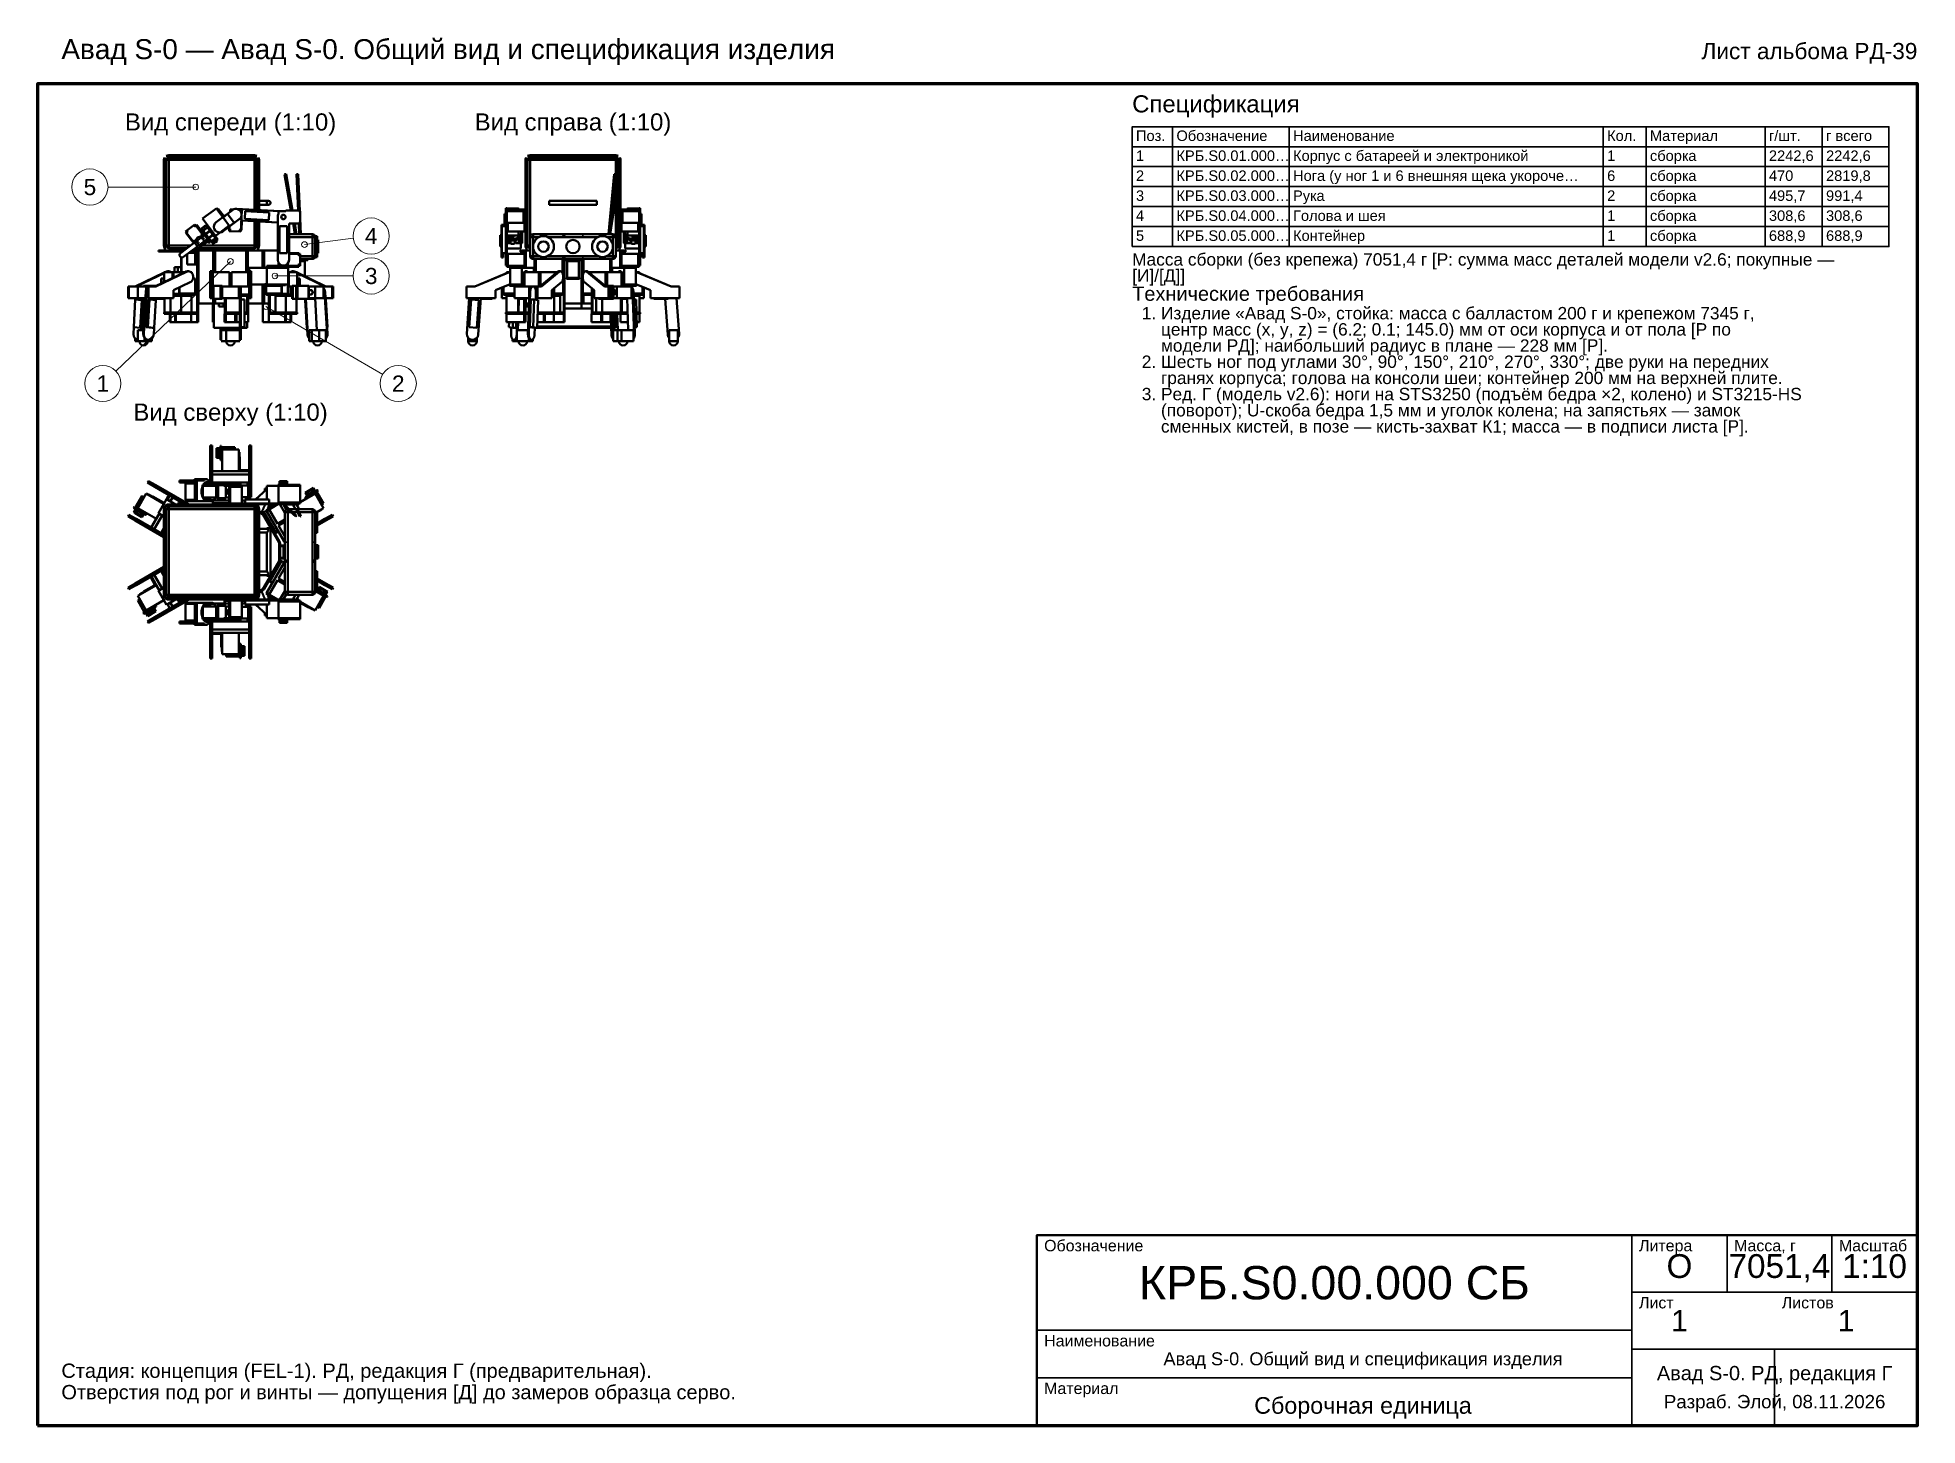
# Model space of a CAD drawing. Header units: millimetres. Extents: x 200 to 4150, y 50 to 2967.
import ezdxf
from ezdxf.enums import TextEntityAlignment as Align

# ---------------------------------------------------------------- set-up
doc = ezdxf.new("R2010")
doc.units = ezdxf.units.MM
doc.header["$LTSCALE"] = 10
for name, color, linetype, lineweight in [('КОНТУР', 7, 'Continuous', 50), ('РАЗМЕРЫ', 5, 'Continuous', 18), ('РАМКА', 7, 'Continuous', 70), ('ТАБЛИЦА', 7, 'Continuous', 35), ('ТЕКСТ', 7, 'Continuous', 25)]:
    doc.layers.add(name, color=color, linetype=linetype, lineweight=lineweight)
doc.styles.add('GOST', font='arial.ttf')

msp = doc.modelspace()

# ---------------------------------------------------------------- texts
at = {"layer": 'ТЕКСТ', "style": 'GOST'}
for s, height, p in [('Авад S-0 — Авад S-0. Общий вид и спецификация изделия', 42, (250, 2922)), ('Спецификация', 36, (2500, 2810)), ('Поз.', 22, (2508, 2750)), ('Обозначение', 22, (2593, 2750)), ('Наименование', 22, (2838, 2750)), ('Кол.', 22, (3498, 2750)), ('Материал', 22, (3588, 2750)), ('г/шт.', 22, (3838, 2750)), ('г всего', 22, (3958, 2750)), ('1', 22, (2508, 2708)), ('КРБ.S0.01.000…', 22, (2593, 2708)), ('Корпус с батареей и электроникой', 22, (2838, 2708)), ('1', 22, (3498, 2708)), ('сборка', 22, (3588, 2708)), ('2242,6', 22, (3838, 2708)), ('2242,6', 22, (3958, 2708)), ('2', 22, (2508, 2666)), ('КРБ.S0.02.000…', 22, (2593, 2666)), ('Нога (у ног 1 и 6 внешняя щека укороче…', 22, (2838, 2666)), ('6', 22, (3498, 2666)), ('сборка', 22, (3588, 2666)), ('470', 22, (3838, 2666)), ('2819,8', 22, (3958, 2666)), ('сборка', 22, (3588, 2624)), ('3', 22, (2508, 2624)), ('КРБ.S0.03.000…', 22, (2593, 2624)), ('Рука', 22, (2838, 2624)), ('2', 22, (3498, 2624)), ('495,7', 22, (3838, 2624)), ('991,4', 22, (3958, 2624)), ('4', 22, (2508, 2582)), ('КРБ.S0.04.000…', 22, (2593, 2582)), ('Голова и шея', 22, (2838, 2582)), ('1', 22, (3498, 2582)), ('сборка', 22, (3588, 2582)), ('308,6', 22, (3838, 2582)), ('308,6', 22, (3958, 2582)), ('5', 22, (2508, 2540)), ('КРБ.S0.05.000…', 22, (2593, 2540)), ('Контейнер', 22, (2838, 2540)), ('1', 22, (3498, 2540)), ('сборка', 22, (3588, 2540)), ('688,9', 22, (3838, 2540)), ('688,9', 22, (3958, 2540)), ('Масса сборки (без крепежа) 7051,4 г [Р: сумма масс деталей модели v2.6; покупные —', 26, (2500, 2488)), ('[И]/[Д]]', 26, (2500, 2454)), ('Технические требования', 30, (2500, 2414)), ('  1. Изделие «Авад S-0», стойка: масса с балластом 200 г и крепежом 7345 г,', 26, (2500, 2375)), ('      центр масс (x, y, z) = (6.2; 0.1; 145.0) мм от оси корпуса и от пола [Р по', 26, (2500, 2341)), ('      модели РД]; наибольший радиус в плане — 228 мм [Р].', 26, (2500, 2307)), ('  2. Шесть ног под углами 30°, 90°, 150°, 210°, 270°, 330°; две руки на передних', 26, (2500, 2273)), ('      гранях корпуса; голова на консоли шеи; контейнер 200 мм на верхней плите.', 26, (2500, 2239)), ('  3. Ред. Г (модель v2.6): ноги на STS3250 (подъём бедра ×2, колено) и ST3215-HS', 26, (2500, 2205)), ('      (поворот); U-скоба бедра 1,5 мм и уголок колена; на запястьях — замок', 26, (2500, 2171)), ('      сменных кистей, в позе — кисть-захват К1; масса — в подписи листа [Р].', 26, (2500, 2137)), ('Обозначение', 24, (2315, 416)), ('Литера', 24, (3565, 416)), ('Масса, г', 24, (3765, 416)), ('Масштаб', 24, (3985, 416)), ('Лист', 24, (3565, 296)), ('Листов', 24, (3865, 296)), ('Наименование', 24, (2315, 216)), ('Стадия: концепция (FEL-1). РД, редакция Г (предварительная).', 30, (250, 150)), ('Отверстия под рог и винты — допущения [Д] до замеров образца серво.', 30, (250, 105)), ('Материал', 24, (2315, 116))]:
    msp.add_text(s, height=height, dxfattribs=at).set_placement(p)
msp.add_text('Лист альбома РД-39', height=34, dxfattribs=at).set_placement((4150, 2922), align=Align.RIGHT)
for s, height, p in [('Вид спереди (1:10)', 36, (605.5, 2790)), ('Вид справа (1:10)', 36, (1325, 2790)), ('5', 34, (310, 2653.2)), ('4', 34, (901, 2550.2)), ('3', 34, (901, 2466.2)), ('1', 34, (337, 2240)), ('2', 34, (957.9, 2240)), ('Вид сверху (1:10)', 36, (605.5, 2180)), ('О', 50, (3650, 385)), ('7051,4', 50, (3860, 385)), ('1:10', 50, (4060, 385)), ('КРБ.S0.00.000 СБ', 70, (2925, 350)), ('1', 45, (3650, 270)), ('1', 45, (4000, 270)), ('Авад S-0. Общий вид и спецификация изделия', 27.311, (2985, 190)), ('Авад S-0. РД, редакция Г', 30, (3850, 160)), ('Сборочная единица', 35, (2985, 92)), ('Разраб. Элой, 08.11.2026', 28, (3850, 100))]:
    msp.add_text(s, height=height, dxfattribs=at).set_placement(p, align=Align.MIDDLE_CENTER)

# ---------------------------------------------------------------- linework, layer by layer
at = {"layer": 'КОНТУР'}
for p, q in [((465.5, 2530), (465.5, 2710)), ((467, 2530), (467, 2710)), ((470.2, 2530), (470.2, 2710)), ((475.5, 2720), (655.5, 2720)), ((475.5, 2718.5), (655.5, 2718.5)), ((475.5, 2715.3), (655.5, 2715.3)), ((475.5, 2530), (475.5, 2710)), ((475.5, 2710), (655.5, 2710)), ((655.5, 2605.3), (655.5, 2710)), ((660.8, 2605), (660.8, 2710)), ((664, 2604.8), (664, 2710)), ((665.5, 2604.8), (665.5, 2710)), ((1225, 2530), (1225, 2710)), ((1226.5, 2530), (1226.5, 2710)), ((1229.7, 2530), (1229.7, 2710)), ((1235, 2720), (1415, 2720)), ((1235, 2718.5), (1415, 2718.5)), ((1235, 2715.3), (1415, 2715.3)), ((1235, 2548), (1235, 2710)), ((1235, 2710), (1415, 2710)), ((1415, 2653.5), (1415, 2710)), ((1420.2, 2680.3), (1420.2, 2710)), ((1423.5, 2530), (1423.5, 2710)), ((1425, 2530), (1425, 2710)), ((718.7, 2679.7), (720.5, 2680.3)), ((732, 2603.8), (718.7, 2679.7)), ((722.2, 2680.3), (720.5, 2680.3)), ((733.9, 2603.8), (720.5, 2680.3)), ((735.6, 2603.8), (722.2, 2680.3)), ((743.8, 2679.9), (744.9, 2680.1)), ((747.4, 2603.8), (743.8, 2679.9)), ((747.2, 2680.1), (744.9, 2680.1)), ((748.6, 2603.8), (744.9, 2680.1)), ((750.9, 2602.6), (747.2, 2680.1)), ((1399.3, 2554.1), (1411.3, 2680.1)), ((1400.4, 2554.1), (1412.4, 2680.1)), ((1402.7, 2554), (1414.7, 2679.9)), ((1402.8, 2554), (1422.7, 2679.7)), ((1405.1, 2579.6), (1421.1, 2680.3)), ((1407.9, 2608.7), (1419.2, 2680.3)), ((1412.4, 2680.1), (1411.3, 2680.1)), ((1414.7, 2679.9), (1412.4, 2680.1)), ((1421.1, 2680.3), (1419.2, 2680.3)), ((1420.2, 2530), (1420.2, 2664.1)), ((1422.7, 2679.7), (1421.1, 2680.3)), ((576.3, 2608.9), (546.7, 2586.7)), ((578, 2606.7), (576.3, 2608.9)), ((579.2, 2607.5), (577.2, 2606)), ((579.2, 2607.5), (591.7, 2590.9)), ((617.2, 2607.2), (709.6, 2602.6)), ((665.5, 2624), (685.5, 2624)), ((665.5, 2616), (685.5, 2616)), ((1183.8, 2607.2), (1183.8, 2608.9)), ((1183.8, 2608.9), (1185.8, 2608.9)), ((1185.8, 2607.2), (1183.8, 2607.2)), ((1184.6, 2607.5), (1184.6, 2607.2)), ((1211.7, 2607.5), (1184.6, 2607.5)), ((1185.8, 2607.5), (1185.8, 2608.9)), ((1185.8, 2608.3), (1210.5, 2608.3)), ((1210.5, 2607.5), (1210.5, 2608.3)), ((1211.7, 2607.5), (1211.7, 2605.9)), ((1222.8, 2607.2), (1222.8, 2602.2)), ((1222.8, 2607.2), (1224.8, 2607.2)), ((1224.8, 2607.2), (1222.8, 2607.2)), ((1224.8, 2607.2), (1224.8, 2602.2)), ((1275, 2624), (1280, 2624)), ((1275, 2616), (1280, 2616)), ((1280, 2624), (1370, 2624)), ((1280, 2616), (1370, 2616)), ((1370, 2624), (1375, 2624)), ((1370, 2616), (1375, 2616)), ((1415, 2548), (1415, 2630.9)), ((1425.2, 2607.2), (1425.2, 2602.2)), ((1427.2, 2607.2), (1425.2, 2607.2)), ((1425.2, 2607.2), (1427.2, 2607.2)), ((1427.2, 2607.2), (1427.2, 2602.2)), ((1438.3, 2607.5), (1438.3, 2605.9)), ((1438.3, 2607.5), (1465.4, 2607.5)), ((1464.2, 2608.3), (1439.5, 2608.3)), ((1439.5, 2607.5), (1439.5, 2608.3)), ((1464.2, 2607.5), (1464.2, 2608.9)), ((1466.2, 2608.9), (1464.2, 2608.9)), ((1464.2, 2607.2), (1466.2, 2607.2)), ((1465.4, 2607.5), (1465.4, 2607.2)), ((1466.2, 2607.2), (1466.2, 2608.9)), ((530.6, 2574.6), (510.9, 2559.8)), ((532.3, 2572.4), (530.6, 2574.6)), ((534.3, 2573.9), (532.3, 2572.4)), ((532.3, 2572.4), (548.7, 2550.5)), ((534.3, 2573.9), (550.7, 2552)), ((553.3, 2573), (544.4, 2566.3)), ((553.6, 2572.5), (544.7, 2565.9)), ((553.6, 2572.5), (544.7, 2565.9)), ((553.8, 2572.2), (544.9, 2565.6)), ((546.7, 2586.7), (573.9, 2550.5)), ((556.6, 2568.6), (547.6, 2561.9)), ((557.1, 2567.8), (548.2, 2561.1)), ((556.6, 2572.7), (554.6, 2571.2)), ((575.4, 2579.3), (589.3, 2589.7)), ((577.1, 2606.1), (578, 2606.7)), ((577.1, 2606.1), (589.3, 2589.7)), ((577.2, 2606), (577.2, 2606.1)), ((577.2, 2606), (589.7, 2589.4)), ((583.5, 2557.7), (602.7, 2572.1)), ((593.6, 2584.1), (589.3, 2589.7)), ((599.3, 2596.6), (589.7, 2589.4)), ((589.7, 2589.4), (603.5, 2571)), ((623.8, 2585.6), (589.8, 2560.1)), ((591.5, 2591.4), (609.4, 2604.8)), ((591.8, 2591), (591.5, 2591.4)), ((593.7, 2584.1), (593.6, 2584.1)), ((599.3, 2596.6), (613.1, 2578.2)), ((601.7, 2569), (601.5, 2563.6)), ((603, 2570), (602.5, 2560.7)), ((613.1, 2578.2), (603.5, 2571)), ((604.8, 2605.9), (604.5, 2601.1)), ((604.8, 2605.9), (610.7, 2605.6)), ((623.6, 2605), (629.5, 2604.7)), ((629.5, 2604.7), (627.2, 2559.5)), ((629.5, 2582.5), (628.5, 2562.3)), ((704.5, 2578.8), (629.5, 2582.5)), ((636, 2602.2), (635.2, 2586.3)), ((686.1, 2583.7), (635.2, 2586.3)), ((686.9, 2599.7), (636, 2602.2)), ((655.5, 2530), (655.5, 2581.2)), ((660.8, 2605), (664, 2604.8)), ((664, 2580.8), (660.8, 2581)), ((660.8, 2530), (660.8, 2581)), ((664, 2530), (664, 2580.8)), ((665.5, 2604.8), (709.6, 2602.6)), ((704.5, 2578.8), (665.5, 2580.7)), ((665.5, 2530), (665.5, 2580.7)), ((686.9, 2599.7), (686.1, 2583.7)), ((704.5, 2500.2), (704.5, 2590.2)), ((704.5, 2520), (704.5, 2578.8)), ((706.4, 2602.6), (706.4, 2596.7)), ((721.5, 2602.6), (706.4, 2602.6)), ((708.5, 2514.2), (708.5, 2571.2)), ((724.5, 2571.2), (708.5, 2571.2)), ((721.5, 2602.6), (721.5, 2603.8)), ((748.8, 2603.8), (721.5, 2603.8)), ((724.5, 2514.2), (724.5, 2571.2)), ((728.5, 2576.7), (728.5, 2554)), ((728.5, 2576.7), (728.5, 2500.2)), ((748.8, 2576.7), (728.5, 2576.7)), ((740.7, 2554), (736.7, 2576.7)), ((742.5, 2554.3), (738.6, 2576.7)), ((744.2, 2554.3), (740.3, 2576.7)), ((749.8, 2554), (748.7, 2576.7)), ((748.8, 2602.6), (748.8, 2603.8)), ((751.6, 2602.6), (748.8, 2602.6)), ((748.8, 2577.8), (751.6, 2577.8)), ((748.8, 2576.7), (748.8, 2577.8)), ((750.9, 2554.1), (749.8, 2577.8)), ((751.6, 2577.8), (751.6, 2602.6)), ((753.2, 2554.1), (751.6, 2587)), ((1180.8, 2573.9), (1174.6, 2573.9)), ((1174.6, 2573.9), (1174.6, 2552)), ((1175.8, 2514.2), (1175.8, 2571.2)), ((1183.8, 2571.2), (1175.8, 2571.2)), ((1180.6, 2573.9), (1180.6, 2574.6)), ((1180.8, 2574.6), (1180.6, 2574.6)), ((1180.8, 2596.6), (1180.8, 2578.2)), ((1183.8, 2596.6), (1180.8, 2596.6)), ((1183.8, 2578.2), (1180.8, 2578.2)), ((1180.8, 2578.2), (1180.8, 2571.2)), ((1183.8, 2602.6), (1183.8, 2603.8)), ((1185.8, 2603.8), (1183.8, 2603.8)), ((1183.8, 2577.8), (1183.8, 2602.6)), ((1183.8, 2602.6), (1185.8, 2602.6)), ((1183.8, 2576.7), (1183.8, 2577.8)), ((1183.8, 2577.8), (1185.8, 2577.8)), ((1183.8, 2576.7), (1183.8, 2500.2)), ((1185.8, 2576.7), (1183.8, 2576.7)), ((1187.8, 2604.8), (1185.8, 2604.8)), ((1185.8, 2602.6), (1185.8, 2603.8)), ((1185.8, 2577.8), (1185.8, 2602.6)), ((1185.8, 2602.6), (1185.8, 2577.8)), ((1185.8, 2602.6), (1220.8, 2602.6)), ((1185.8, 2576.7), (1185.8, 2577.8)), ((1185.8, 2577.8), (1220.8, 2577.8)), ((1185.8, 2576.7), (1185.8, 2500.2)), ((1185.8, 2572.1), (1187.8, 2572.1)), ((1187.8, 2605.9), (1187.8, 2604.7)), ((1222.8, 2605.9), (1187.8, 2605.9)), ((1222.8, 2604.7), (1187.8, 2604.7)), ((1187.8, 2604.7), (1187.8, 2602.6)), ((1187.8, 2577.8), (1187.8, 2559.5)), ((1220.8, 2602.6), (1220.8, 2577.8)), ((1222.8, 2602.2), (1220.8, 2602.2)), ((1220.8, 2599.8), (1222.8, 2599.8)), ((1220.8, 2580.6), (1222.8, 2580.6)), ((1222.8, 2602.2), (1224.8, 2602.2)), ((1222.8, 2578.2), (1222.8, 2562.3)), ((1224.8, 2578.2), (1222.8, 2578.2)), ((1224.8, 2578.2), (1224.8, 2562.3)), ((1427.2, 2602.2), (1425.2, 2602.2)), ((1425.2, 2578.2), (1425.2, 2562.3)), ((1425.2, 2578.2), (1427.2, 2578.2)), ((1427.2, 2605.9), (1462.2, 2605.9)), ((1427.2, 2604.7), (1462.2, 2604.7)), ((1427.2, 2602.2), (1429.2, 2602.2)), ((1429.2, 2599.8), (1427.2, 2599.8)), ((1429.2, 2580.6), (1427.2, 2580.6)), ((1427.2, 2578.2), (1427.2, 2562.3)), ((1429.2, 2602.6), (1429.2, 2577.8)), ((1464.2, 2602.6), (1429.2, 2602.6)), ((1464.2, 2577.8), (1429.2, 2577.8)), ((1462.2, 2605.9), (1462.2, 2604.7)), ((1462.2, 2604.8), (1464.2, 2604.8)), ((1462.2, 2604.7), (1462.2, 2602.6)), ((1462.2, 2577.8), (1462.2, 2559.5)), ((1464.2, 2572.1), (1462.2, 2572.1)), ((1464.2, 2602.6), (1464.2, 2603.8)), ((1464.2, 2603.8), (1466.2, 2603.8)), ((1464.2, 2577.8), (1464.2, 2602.6)), ((1466.2, 2602.6), (1464.2, 2602.6)), ((1464.2, 2602.6), (1464.2, 2577.8)), ((1464.2, 2576.7), (1464.2, 2577.8)), ((1466.2, 2577.8), (1464.2, 2577.8)), ((1464.2, 2576.7), (1464.2, 2500.2)), ((1464.2, 2576.7), (1466.2, 2576.7)), ((1466.2, 2602.6), (1466.2, 2603.8)), ((1466.2, 2577.8), (1466.2, 2602.6)), ((1466.2, 2596.6), (1469.2, 2596.6)), ((1466.2, 2578.2), (1469.2, 2578.2)), ((1466.2, 2576.7), (1466.2, 2577.8)), ((1466.2, 2576.7), (1466.2, 2500.2)), ((1466.2, 2571.2), (1474.2, 2571.2)), ((1469.2, 2596.6), (1469.2, 2578.2)), ((1469.2, 2578.2), (1469.2, 2571.2)), ((1469.2, 2574.6), (1469.3, 2574.6)), ((1469.2, 2573.9), (1475.3, 2573.9)), ((1469.3, 2573.9), (1469.3, 2574.6)), ((1474.2, 2514.2), (1474.2, 2571.2)), ((1475.3, 2573.9), (1475.3, 2552)), ((467.6, 2520), (467.6, 2554)), ((467.6, 2554), (470.2, 2554)), ((475.5, 2530), (521.4, 2530)), ((500.3, 2514.2), (529.9, 2536.4)), ((500.3, 2514.2), (529.9, 2536.4)), ((535.9, 2528.4), (506.3, 2506.2)), ((535.9, 2528.4), (506.3, 2506.2)), ((528.9, 2535.7), (510.9, 2559.8)), ((512.6, 2557.5), (511.6, 2556.8)), ((511.6, 2556.8), (528, 2535)), ((528.9, 2535.7), (528, 2535)), ((550.7, 2552), (529.9, 2536.4)), ((529.9, 2536.4), (535.9, 2528.4)), ((556.7, 2544), (535.9, 2528.4)), ((557.8, 2538.4), (538, 2523.6)), ((546.5, 2530), (655.5, 2530)), ((547.2, 2562.5), (546.8, 2562.2)), ((549.5, 2558.6), (547.1, 2556.8)), ((550.7, 2552), (556.7, 2544)), ((561.9, 2561.5), (553, 2554.8)), ((562.7, 2560.4), (553.8, 2553.8)), ((554.7, 2542.5), (560.1, 2535.3)), ((556.7, 2544), (562.1, 2536.8)), ((568.1, 2553.2), (559.2, 2546.5)), ((569, 2552.1), (560, 2545.4)), ((562.1, 2536.8), (560.1, 2535.3)), ((562.7, 2541), (560.3, 2539.2)), ((562.1, 2566.3), (561.7, 2566)), ((573.7, 2545.8), (564.8, 2539.1)), ((574.3, 2545), (565.4, 2538.3)), ((565.4, 2537.4), (565.8, 2537.7)), ((573, 2538.3), (568.1, 2534.7)), ((573.2, 2538), (568.3, 2534.4)), ((568.6, 2534), (573.5, 2537.6)), ((574.1, 2543.6), (570.9, 2541.2)), ((570.9, 2541.2), (572.2, 2539.4)), ((572.2, 2539.4), (575.4, 2541.8)), ((574, 2537), (572.2, 2539.4)), ((573.6, 2550.9), (573.2, 2550.6)), ((573.9, 2550.5), (583.5, 2557.7)), ((574, 2537), (577.2, 2539.4)), ((574.1, 2543.6), (575.4, 2541.8)), ((577.2, 2539.4), (575.4, 2541.8)), ((578.2, 2543.9), (576.2, 2542.4)), ((577, 2541.3), (576.2, 2540.7)), ((577.2, 2541), (576.4, 2540.4)), ((576.7, 2540), (577.5, 2540.6)), ((602.7, 2563.6), (601.5, 2563.6)), ((602.5, 2560.7), (627.2, 2559.5)), ((628.5, 2562.3), (627.3, 2562.3)), ((660.8, 2554), (663.4, 2554)), ((663.4, 2520), (663.4, 2554)), ((728.5, 2554), (777.5, 2554)), ((728.5, 2548), (777.5, 2548)), ((741.6, 2554), (742.5, 2554.3)), ((744.2, 2554.3), (742.5, 2554.3)), ((743.3, 2554), (744.2, 2554.3)), ((750.4, 2554), (750.9, 2554.1)), ((753.2, 2554.1), (750.9, 2554.1)), ((752.6, 2554), (753.2, 2554.1)), ((777.5, 2508), (777.5, 2548)), ((781.2, 2552.7), (782.2, 2552.7)), ((781.6, 2552.4), (781.9, 2552.4)), ((781.9, 2552.4), (781.9, 2552.1)), ((782.2, 2551.7), (782.2, 2552.7)), ((783.5, 2550), (785.5, 2550)), ((783.5, 2508), (783.5, 2548)), ((787.5, 2550), (785.5, 2550)), ((789.5, 2542), (787.5, 2542)), ((1174.6, 2552), (1172.1, 2552)), ((1172.1, 2552), (1172.1, 2544)), ((1174.6, 2544), (1172.1, 2544)), ((1172.1, 2544), (1172.1, 2528.4)), ((1174.6, 2528.4), (1172.1, 2528.4)), ((1174.6, 2544), (1174.6, 2536.8)), ((1175.8, 2536.8), (1174.6, 2536.8)), ((1174.6, 2536.8), (1174.6, 2535.3)), ((1175.8, 2535.3), (1174.6, 2535.3)), ((1174.6, 2535.3), (1174.6, 2528.4)), ((1174.6, 2535.3), (1174.6, 2506.2)), ((1185.8, 2551.1), (1210.5, 2551.1)), ((1189.5, 2539.4), (1185.8, 2541.1)), ((1189.5, 2537), (1185.8, 2538.7)), ((1186.7, 2536.8), (1185.8, 2536.8)), ((1190.1, 2535.3), (1185.8, 2535.3)), ((1222.8, 2559.5), (1187.8, 2559.5)), ((1187.9, 2547.7), (1188.8, 2548.9)), ((1191.7, 2545.9), (1187.9, 2547.7)), ((1190.7, 2548.1), (1188.8, 2548.9)), ((1188.8, 2547.3), (1188.8, 2548.9)), ((1190.7, 2541.2), (1189.5, 2539.4)), ((1189.5, 2537), (1189.5, 2539.4)), ((1190.7, 2538.8), (1189.5, 2537)), ((1196.6, 2548.1), (1190.7, 2548.1)), ((1190.7, 2548.1), (1190.7, 2547.2)), ((1196.6, 2547.2), (1190.7, 2547.2)), ((1190.7, 2547.2), (1192.1, 2546.5)), ((1190.7, 2541.2), (1190.7, 2538.8)), ((1191.7, 2545.9), (1192.4, 2546.8)), ((1192.2, 2541.3), (1192.2, 2534.7)), ((1196.6, 2546.8), (1192.4, 2546.8)), ((1193.6, 2541), (1193.6, 2534.4)), ((1196.6, 2550.4), (1196.6, 2548.1)), ((1196.6, 2550.4), (1196.6, 2550.4)), ((1196.6, 2548.1), (1196.6, 2547.2)), ((1196.6, 2547.2), (1196.6, 2546.8)), ((1196.6, 2546.8), (1196.6, 2543.9)), ((1196.6, 2543.9), (1196.6, 2542.4)), ((1199.6, 2550.4), (1199.6, 2543.9)), ((1199.6, 2550.4), (1199.6, 2550.4)), ((1199.6, 2543.9), (1199.6, 2542.4)), ((1202.7, 2541), (1202.7, 2534.4)), ((1204, 2541.3), (1204, 2534.7)), ((1218.1, 2535.3), (1206.1, 2535.3)), ((1218.1, 2536.8), (1209.5, 2536.8)), ((1210.5, 2559.5), (1210.5, 2551.1)), ((1211.9, 2545), (1211.9, 2538.3)), ((1212.9, 2545.8), (1212.9, 2539.1)), ((1215.6, 2535.3), (1215.6, 2523.6)), ((1216.8, 2534.6), (1215.6, 2534.6)), ((1216.1, 2558.3), (1216.1, 2556.6)), ((1218.1, 2535), (1216.8, 2535)), ((1217.4, 2552.1), (1217.4, 2545.4)), ((1217.8, 2553.2), (1217.8, 2546.5)), ((1218.1, 2559.5), (1218.1, 2559.1)), ((1218.1, 2547.8), (1218.1, 2536.8)), ((1218.1, 2536.8), (1218.1, 2535.3)), ((1218.1, 2535), (1218.1, 2535.3)), ((1218.3, 2556.8), (1218.3, 2550.1)), ((1222.8, 2559.5), (1222.8, 2562.3)), ((1224.8, 2562.3), (1222.8, 2562.3)), ((1222.8, 2562.3), (1222.8, 2559.5)), ((1222.8, 2559.5), (1224.8, 2559.5)), ((1224.8, 2559.5), (1224.8, 2562.3)), ((1227.1, 2520), (1227.1, 2554)), ((1227.1, 2554), (1229.7, 2554)), ((1235, 2508), (1235, 2548)), ((1241, 2554), (1409, 2554)), ((1241, 2508), (1241, 2548)), ((1241, 2548), (1253.8, 2548)), ((1272.1, 2548), (1377.8, 2548)), ((1303.5, 2552.4), (1303.8, 2552.4)), ((1303.5, 2552.1), (1303.8, 2552.1)), ((1303.8, 2552.7), (1306.3, 2552.7)), ((1303.8, 2551.7), (1303.8, 2552.7)), ((1303.8, 2551.7), (1306.3, 2551.7)), ((1306.3, 2551.7), (1306.3, 2552.7)), ((1306.3, 2552.4), (1308.1, 2552.4)), ((1306.3, 2552.1), (1308.1, 2552.1)), ((1344.5, 2551.7), (1344.5, 2552.7)), ((1344.5, 2552.7), (1347, 2552.7)), ((1344.5, 2551.7), (1347, 2551.7)), ((1347, 2551.7), (1347, 2552.7)), ((1396.1, 2548), (1409, 2548)), ((1399.2, 2554.3), (1399.5, 2555.7)), ((1399.3, 2554.3), (1399.2, 2554.3)), ((1399.3, 2554.3), (1399.2, 2554.3)), ((1400.4, 2554.1), (1399.3, 2554.1)), ((1400.4, 2554), (1399.3, 2554.1)), ((1400.1, 2554), (1399.9, 2554.1)), ((1401.5, 2554), (1400.4, 2554.1)), ((1409, 2508), (1409, 2548)), ((1415, 2508), (1415, 2548)), ((1420.2, 2554), (1422.9, 2554)), ((1422.9, 2520), (1422.9, 2554)), ((1425.2, 2562.3), (1427.2, 2562.3)), ((1425.2, 2559.5), (1425.2, 2562.3)), ((1427.2, 2559.5), (1425.2, 2559.5)), ((1427.2, 2559.5), (1427.2, 2562.3)), ((1427.2, 2562.3), (1427.2, 2559.5)), ((1427.2, 2559.5), (1462.2, 2559.5)), ((1431.6, 2556.8), (1431.6, 2550.1)), ((1431.8, 2559.5), (1431.8, 2559.1)), ((1431.8, 2547.8), (1431.8, 2536.8)), ((1431.8, 2536.8), (1440.4, 2536.8)), ((1431.8, 2536.8), (1431.8, 2535.3)), ((1431.8, 2535), (1431.8, 2535.3)), ((1431.8, 2535.3), (1443.8, 2535.3)), ((1431.8, 2535), (1433.1, 2535)), ((1432.1, 2553.2), (1432.1, 2546.5)), ((1432.5, 2552.1), (1432.5, 2545.4)), ((1433.1, 2534.6), (1434.3, 2534.6)), ((1433.8, 2558.3), (1433.8, 2556.6)), ((1434.3, 2535.3), (1434.3, 2523.6)), ((1437.1, 2545.8), (1437.1, 2539.1)), ((1438, 2545), (1438, 2538.3)), ((1439.5, 2559.5), (1439.5, 2551.1)), ((1464.2, 2551.1), (1439.5, 2551.1)), ((1445.9, 2541.3), (1445.9, 2534.7)), ((1447.3, 2541), (1447.3, 2534.4)), ((1450.3, 2550.4), (1450.3, 2543.9)), ((1450.3, 2550.4), (1450.3, 2550.4)), ((1450.3, 2543.9), (1450.3, 2542.4)), ((1453.3, 2550.4), (1453.3, 2548.1)), ((1453.3, 2550.4), (1453.3, 2550.4)), ((1453.3, 2548.1), (1453.3, 2547.2)), ((1453.3, 2548.1), (1459.3, 2548.1)), ((1453.3, 2547.2), (1453.3, 2546.8)), ((1453.3, 2547.2), (1459.3, 2547.2)), ((1453.3, 2546.8), (1453.3, 2543.9)), ((1453.3, 2546.8), (1457.6, 2546.8)), ((1453.3, 2543.9), (1453.3, 2542.4)), ((1456.4, 2541), (1456.4, 2534.4)), ((1458.2, 2545.9), (1457.6, 2546.8)), ((1457.7, 2541.3), (1457.7, 2534.7)), ((1459.3, 2547.2), (1457.8, 2546.5)), ((1458.2, 2545.9), (1462, 2547.7)), ((1459.2, 2541.2), (1459.2, 2538.8)), ((1459.2, 2541.2), (1460.5, 2539.4)), ((1459.2, 2538.8), (1460.5, 2537)), ((1459.3, 2548.1), (1461.1, 2548.9)), ((1459.3, 2548.1), (1459.3, 2547.2)), ((1459.8, 2535.3), (1464.2, 2535.3)), ((1460.5, 2539.4), (1464.2, 2541.1)), ((1460.5, 2537), (1460.5, 2539.4)), ((1460.5, 2537), (1464.2, 2538.7)), ((1462, 2547.7), (1461.1, 2548.9)), ((1461.1, 2547.3), (1461.1, 2548.9)), ((1463.2, 2536.8), (1464.2, 2536.8)), ((1474.2, 2536.8), (1475.3, 2536.8)), ((1474.2, 2535.3), (1475.3, 2535.3)), ((1475.3, 2552), (1477.8, 2552)), ((1475.3, 2544), (1475.3, 2536.8)), ((1475.3, 2544), (1477.8, 2544)), ((1475.3, 2536.8), (1475.3, 2535.3)), ((1475.3, 2535.3), (1475.3, 2528.4)), ((1475.3, 2535.3), (1475.3, 2506.2)), ((1475.3, 2528.4), (1477.8, 2528.4)), ((1477.8, 2552), (1477.8, 2544)), ((1477.8, 2544), (1477.8, 2528.4)), ((453.9, 2520), (470.9, 2520)), ((453.9, 2520), (453.9, 2517.5)), ((453.9, 2517.5), (470.9, 2517.5)), ((508, 2520), (470.9, 2520)), ((470.9, 2520), (470.9, 2517.5)), ((470.9, 2517.5), (504.7, 2517.5)), ((475.5, 2524.7), (514.3, 2524.7)), ((489.5, 2520), (489.5, 2524.7)), ((490.5, 2521.5), (489.5, 2521.5)), ((490.5, 2521.5), (510, 2521.5)), ((490.5, 2520), (508, 2520)), ((500.3, 2514.2), (501.6, 2515.2)), ((500.3, 2514.2), (501.6, 2515.2)), ((501.6, 2515.2), (501.6, 2517.5)), ((501.6, 2517.5), (501.6, 2515.2)), ((501.6, 2474.1), (501.6, 2505.5)), ((501.6, 2505.5), (501.6, 2485)), ((502.6, 2516), (502.6, 2517.5)), ((502.6, 2474.1), (502.6, 2505.3)), ((505.5, 2521.5), (505.5, 2524.7)), ((514.1, 2512.1), (514.1, 2490)), ((514.1, 2490), (531.1, 2490)), ((518, 2515), (531.1, 2515)), ((521.4, 2517.5), (529, 2517.5)), ((529, 2520), (524.7, 2520)), ((524.7, 2520), (569, 2520)), ((526.7, 2521.5), (640.5, 2521.5)), ((531, 2524.7), (537.1, 2524.7)), ((531.1, 2515), (531.1, 2490)), ((531.1, 2490), (533.3, 2490)), ((533.3, 2490), (533.3, 2515)), ((538, 2523.6), (534.9, 2527.7)), ((535.1, 2520), (535.1, 2427.4)), ((538.1, 2520), (569, 2520)), ((538.1, 2520), (538.1, 2408)), ((539.5, 2524.7), (655.5, 2524.7)), ((569, 2474.1), (569, 2520)), ((573, 2520), (638, 2520)), ((573, 2474.1), (573, 2520)), ((625.5, 2521.5), (625.5, 2524.7)), ((638, 2520), (638, 2474.1)), ((641.5, 2521.5), (640.5, 2521.5)), ((641.5, 2520), (641.5, 2524.7)), ((642, 2520), (663.4, 2520)), ((642, 2520), (642, 2474.1)), ((663.4, 2520), (672.9, 2520)), ((672.9, 2483.3), (672.9, 2520)), ((675.8, 2520), (704.5, 2520)), ((675.8, 2483.3), (675.8, 2520)), ((706.4, 2487.8), (706.4, 2493.7)), ((724.5, 2514.2), (708.5, 2514.2)), ((728.5, 2513.8), (748.8, 2513.8)), ((728.5, 2512.6), (751.6, 2512.6)), ((748.8, 2512.6), (748.8, 2513.8)), ((751.6, 2487.8), (751.6, 2512.6)), ((751.6, 2508), (777.5, 2508)), ((751.6, 2502), (777.5, 2502)), ((751.6, 2499.5), (767.5, 2499.5)), ((761.6, 2497.5), (751.6, 2497.5)), ((761.1, 2497.5), (761.1, 2499.5)), ((761.6, 2465.4), (761.6, 2497.5)), ((767.5, 2499.5), (767.5, 2502)), ((781.2, 2503.3), (782.2, 2503.3)), ((781.6, 2503.6), (781.9, 2503.6)), ((781.9, 2503.9), (781.9, 2503.6)), ((782.2, 2503.3), (782.2, 2504.3)), ((783.5, 2506), (785.5, 2506)), ((787.5, 2506), (785.5, 2506)), ((789.5, 2514), (787.5, 2514)), ((1174.6, 2506.2), (1176.6, 2506.2)), ((1176.6, 2505.2), (1174.6, 2505.2)), ((1183.8, 2514.2), (1175.8, 2514.2)), ((1176.6, 2514.2), (1176.6, 2506.2)), ((1176.6, 2514.2), (1176.6, 2506.2)), ((1176.6, 2506.2), (1178.6, 2506.2)), ((1178.6, 2505.2), (1176.6, 2505.2)), ((1178.6, 2514.2), (1178.6, 2506.2)), ((1183.8, 2500.2), (1185.8, 2500.2)), ((1215.6, 2523.6), (1185.8, 2523.6)), ((1187.8, 2509.8), (1185.8, 2509.8)), ((1187.8, 2490.6), (1185.8, 2490.6)), ((1222.8, 2512.6), (1187.8, 2512.6)), ((1187.8, 2487.8), (1187.8, 2512.6)), ((1225, 2520), (1214, 2520)), ((1214, 2520), (1214, 2517.5)), ((1214, 2517.5), (1225, 2517.5)), ((1222.8, 2512.6), (1222.8, 2513.8)), ((1225.3, 2513.8), (1222.8, 2513.8)), ((1222.8, 2487.8), (1222.8, 2512.6)), ((1225, 2520), (1225, 2513.8)), ((1225.3, 2485.3), (1225.3, 2513.8)), ((1226.1, 2520), (1227.1, 2520)), ((1226.1, 2520), (1226.1, 2483.3)), ((1227.1, 2520), (1235, 2520)), ((1241, 2508), (1253.8, 2508)), ((1241, 2502), (1409, 2502)), ((1243.9, 2474.1), (1243.9, 2502)), ((1246.8, 2474.1), (1246.8, 2502)), ((1272.1, 2508), (1377.8, 2508)), ((1303.1, 2502), (1303.1, 2471.6)), ((1303.5, 2503.9), (1303.8, 2503.9)), ((1303.5, 2503.6), (1303.8, 2503.6)), ((1303.8, 2504.3), (1306.3, 2504.3)), ((1303.8, 2503.3), (1303.8, 2504.3)), ((1303.8, 2503.3), (1306.3, 2503.3)), ((1306.3, 2503.3), (1306.3, 2504.3)), ((1306.3, 2503.9), (1308.1, 2503.9)), ((1306.3, 2503.6), (1308.1, 2503.6)), ((1307.1, 2503.9), (1307.1, 2503.6)), ((1307.1, 2502), (1307.1, 2408)), ((1307.5, 2503.6), (1307.5, 2503.9)), ((1309, 2499.5), (1309, 2502)), ((1309, 2499.5), (1341, 2499.5)), ((1312.6, 2497.5), (1337.3, 2497.5)), ((1312.6, 2462.5), (1312.6, 2497.5)), ((1315.4, 2497.5), (1315.4, 2499.5)), ((1334.6, 2497.5), (1334.6, 2499.5)), ((1337.3, 2462.5), (1337.3, 2497.5)), ((1341, 2499.5), (1341, 2502)), ((1342.8, 2408), (1342.8, 2502)), ((1344.5, 2504.3), (1347, 2504.3)), ((1344.5, 2503.3), (1344.5, 2504.3)), ((1344.5, 2503.3), (1347, 2503.3)), ((1346.8, 2471.6), (1346.8, 2502)), ((1347, 2503.3), (1347, 2504.3)), ((1396.1, 2508), (1409, 2508)), ((1403.1, 2502), (1403.1, 2474.1)), ((1406.1, 2502), (1406.1, 2474.1)), ((1415, 2520), (1422.9, 2520)), ((1422.9, 2520), (1423.9, 2520)), ((1423.9, 2483.3), (1423.9, 2520)), ((1424.7, 2485.3), (1424.7, 2513.8)), ((1424.7, 2513.8), (1427.2, 2513.8)), ((1425, 2513.8), (1425, 2520)), ((1425, 2520), (1435.9, 2520)), ((1435.9, 2517.5), (1425, 2517.5)), ((1427.2, 2512.6), (1427.2, 2513.8)), ((1427.2, 2487.8), (1427.2, 2512.6)), ((1427.2, 2512.6), (1462.2, 2512.6)), ((1434.3, 2523.6), (1464.2, 2523.6)), ((1435.9, 2520), (1435.9, 2517.5)), ((1462.2, 2487.8), (1462.2, 2512.6)), ((1462.2, 2509.8), (1464.2, 2509.8)), ((1462.2, 2490.6), (1464.2, 2490.6)), ((1466.2, 2500.2), (1464.2, 2500.2)), ((1466.2, 2514.2), (1474.2, 2514.2)), ((1471.3, 2514.2), (1471.3, 2506.2)), ((1473.3, 2506.2), (1471.3, 2506.2)), ((1471.3, 2505.2), (1473.3, 2505.2)), ((1473.3, 2514.2), (1473.3, 2506.2)), ((1473.3, 2514.2), (1473.3, 2506.2)), ((1475.3, 2506.2), (1473.3, 2506.2)), ((1473.3, 2505.2), (1475.3, 2505.2)), ((465.9, 2473.3), (405.1, 2444.4)), ((465.9, 2472.4), (407.1, 2444.4)), ((510.6, 2475.1), (446.1, 2444.4)), ((512.6, 2475.1), (448.1, 2444.4)), ((459.8, 2461), (459.8, 2450.9)), ((460.5, 2461), (459.8, 2461)), ((460.5, 2451.2), (460.5, 2461)), ((465.9, 2461), (460.5, 2461)), ((483.4, 2474.1), (465.9, 2474.1)), ((465.9, 2474.1), (465.9, 2453.8)), ((469.6, 2475.1), (467.6, 2474.1)), ((471.6, 2475.1), (469.6, 2474.1)), ((471.6, 2475.1), (469.6, 2475.1)), ((475.6, 2476), (473.6, 2476)), ((473.6, 2476), (475.6, 2476)), ((483.4, 2474.1), (485.4, 2474.1)), ((483.4, 2474.1), (483.4, 2462.1)), ((485.4, 2474.1), (502.9, 2474.1)), ((485.4, 2474.1), (485.4, 2463.1)), ((485.9, 2436.4), (520.5, 2452.9)), ((487.6, 2485), (494.6, 2485)), ((501.6, 2485), (494.6, 2485)), ((508.6, 2474.1), (502.9, 2474.1)), ((502.9, 2474.1), (502.9, 2471.4)), ((512.6, 2475.1), (510.6, 2475.1)), ((514.6, 2476), (516.6, 2476)), ((524.3, 2474.1), (522.2, 2474.1)), ((524.3, 2474.1), (524.3, 2472.1)), ((530.8, 2461), (526.6, 2461)), ((530.8, 2429.4), (530.8, 2461)), ((562.5, 2476), (566.5, 2476)), ((562.5, 2475.1), (562.5, 2444.4)), ((566.5, 2475.1), (562.5, 2475.1)), ((566.5, 2475.1), (566.5, 2444.4)), ((568.5, 2473.6), (566.5, 2473.6)), ((567, 2454.4), (566.5, 2454.4)), ((567, 2461), (567, 2444.4)), ((568.5, 2461), (567, 2461)), ((603.5, 2474.1), (568.5, 2474.1)), ((568.5, 2474.1), (568.5, 2461)), ((568.5, 2444.4), (568.5, 2461)), ((603.5, 2474.1), (603.5, 2444.4)), ((604.7, 2468.5), (603.5, 2468.5)), ((604.7, 2459.5), (603.5, 2459.5)), ((606.3, 2468.5), (607.5, 2468.5)), ((606.3, 2459.5), (607.5, 2459.5)), ((607.5, 2474.1), (642.5, 2474.1)), ((607.5, 2474.1), (607.5, 2444.4)), ((642.5, 2474.1), (642.5, 2461)), ((642.5, 2473.6), (644.5, 2473.6)), ((644, 2461), (642.5, 2461)), ((642.5, 2461), (642.5, 2444.4)), ((644, 2444.4), (644, 2461)), ((644, 2454.4), (644.5, 2454.4)), ((644.5, 2483.3), (681.4, 2483.3)), ((644.5, 2476), (644.5, 2483.3)), ((644.5, 2476), (648.5, 2476)), ((644.5, 2475.1), (644.5, 2444.4)), ((648.5, 2475.1), (644.5, 2475.1)), ((648.5, 2475.1), (648.5, 2444.4)), ((677.4, 2449.1), (679.9, 2449.1)), ((677.4, 2448.3), (677.4, 2449.1)), ((679.9, 2449.1), (679.9, 2448.3)), ((681.4, 2485.3), (681.4, 2487.8)), ((748.8, 2487.8), (681.4, 2487.8)), ((748.8, 2485.3), (681.4, 2485.3)), ((726.6, 2483.3), (681.4, 2483.3)), ((681.4, 2448.3), (681.4, 2483.3)), ((681.4, 2448.3), (681.4, 2483.3)), ((706.9, 2483.3), (706.9, 2485.3)), ((726.1, 2483.3), (726.1, 2485.3)), ((726.6, 2448.3), (726.6, 2483.3)), ((726.6, 2474.1), (727.6, 2474.1)), ((727.6, 2474.1), (745.1, 2474.1)), ((727.6, 2474.1), (727.6, 2444.4)), ((735.4, 2476), (737.4, 2476)), ((739.4, 2475.1), (741.4, 2474.1)), ((741.4, 2475.1), (739.4, 2475.1)), ((741.4, 2475.1), (743.4, 2474.1)), ((745.1, 2474.1), (745.1, 2445.6)), ((745.1, 2473.3), (805.8, 2444.4)), ((745.1, 2472.4), (803.8, 2444.4)), ((745.1, 2461), (750.4, 2461)), ((748.8, 2485.3), (748.8, 2487.8)), ((748.8, 2487.8), (751.6, 2487.8)), ((751.2, 2461), (750.4, 2461)), ((750.4, 2461), (750.4, 2445.6)), ((751.2, 2445.6), (751.2, 2461)), ((1192.9, 2475.1), (1118.5, 2444.4)), ((1185.1, 2471.9), (1118.5, 2444.4)), ((1162.1, 2436.4), (1192.9, 2449.1)), ((1185.8, 2488.2), (1183.8, 2488.2)), ((1190.5, 2474.1), (1185.1, 2474.1)), ((1185.1, 2474.1), (1185.1, 2471.9)), ((1185.9, 2485.3), (1185.9, 2487.8)), ((1187.8, 2487.8), (1185.9, 2487.8)), ((1185.9, 2485.3), (1225.3, 2485.3)), ((1222.8, 2487.8), (1187.8, 2487.8)), ((1192.9, 2475.1), (1190.5, 2474.1)), ((1192.9, 2448.3), (1192.9, 2483.3)), ((1217.6, 2483.3), (1192.9, 2483.3)), ((1195.7, 2483.3), (1195.7, 2485.3)), ((1214.9, 2483.3), (1214.9, 2485.3)), ((1217.6, 2448.3), (1217.6, 2483.3)), ((1218.6, 2461), (1218.6, 2445.6)), ((1219.9, 2461), (1218.6, 2461)), ((1219.9, 2445.6), (1219.9, 2461)), ((1223, 2461), (1219.9, 2461)), ((1253.3, 2474.1), (1223, 2474.1)), ((1223, 2474.1), (1223, 2445.6)), ((1224, 2476), (1224, 2474.5)), ((1224, 2476), (1227.5, 2476)), ((1224, 2474.5), (1227.5, 2474.5)), ((1225, 2485.3), (1225, 2483.3)), ((1227.5, 2476), (1227.5, 2474.5)), ((1242.5, 2483.3), (1242.5, 2474.1)), ((1253.3, 2474.1), (1256.8, 2474.1)), ((1253.3, 2474.1), (1253.3, 2444.4)), ((1292.7, 2475.1), (1255.5, 2444.4)), ((1256.8, 2474.1), (1287.1, 2474.1)), ((1256.8, 2474.1), (1256.8, 2445.4)), ((1296.2, 2475.1), (1259, 2444.4)), ((1280.8, 2436.4), (1300.8, 2452.9)), ((1291.5, 2474.1), (1287.1, 2474.1)), ((1287.1, 2474.1), (1287.1, 2470.4)), ((1296.2, 2475.1), (1292.7, 2475.1)), ((1295, 2476), (1298.5, 2476)), ((1304.1, 2429.4), (1304.1, 2459.7)), ((1311.4, 2460), (1311.4, 2462.5)), ((1311.4, 2462.5), (1312.6, 2462.5)), ((1311.4, 2460), (1338.5, 2460)), ((1312.6, 2462.5), (1337.3, 2462.5)), ((1320.5, 2461.3), (1320.5, 2462.5)), ((1329.5, 2461.3), (1329.5, 2462.5)), ((1337.3, 2462.5), (1338.5, 2462.5)), ((1338.5, 2460), (1338.5, 2462.5)), ((1345.9, 2459.7), (1345.9, 2429.4)), ((1369.2, 2436.4), (1349.2, 2452.9)), ((1351.5, 2476), (1355, 2476)), ((1353.8, 2475.1), (1391, 2444.4)), ((1357.2, 2475.1), (1353.8, 2475.1)), ((1357.2, 2475.1), (1394.5, 2444.4)), ((1362.9, 2474.1), (1358.4, 2474.1)), ((1393.2, 2474.1), (1362.9, 2474.1)), ((1362.9, 2474.1), (1362.9, 2470.4)), ((1393.2, 2474.1), (1393.2, 2445.6)), ((1393.2, 2474.1), (1396.6, 2474.1)), ((1396.6, 2474.1), (1427, 2474.1)), ((1396.6, 2474.1), (1396.6, 2445.6)), ((1407.5, 2483.3), (1407.5, 2474.1)), ((1422.5, 2476), (1422.5, 2474.5)), ((1422.5, 2476), (1426, 2476)), ((1422.5, 2474.5), (1426, 2474.5)), ((1464.1, 2485.3), (1424.7, 2485.3)), ((1425, 2483.3), (1425, 2485.3)), ((1426, 2476), (1426, 2474.5)), ((1427, 2474.1), (1427, 2444.4)), ((1427, 2461), (1430, 2461)), ((1427.2, 2487.8), (1462.2, 2487.8)), ((1431.3, 2461), (1430, 2461)), ((1430, 2461), (1430, 2444.4)), ((1431.3, 2444.4), (1431.3, 2461)), ((1432.3, 2483.3), (1457, 2483.3)), ((1432.3, 2448.3), (1432.3, 2483.3)), ((1435.1, 2483.3), (1435.1, 2485.3)), ((1454.3, 2483.3), (1454.3, 2485.3)), ((1457, 2448.3), (1457, 2483.3)), ((1487.9, 2436.4), (1457, 2449.1)), ((1457.1, 2475.1), (1531.5, 2444.4)), ((1457.1, 2475.1), (1459.4, 2474.1)), ((1464.8, 2474.1), (1459.4, 2474.1)), ((1462.2, 2487.8), (1464.1, 2487.8)), ((1464.1, 2485.3), (1464.1, 2487.8)), ((1464.2, 2488.2), (1466.2, 2488.2)), ((1464.8, 2474.1), (1464.8, 2471.9)), ((1464.8, 2471.9), (1531.5, 2444.4)), ((392, 2444.4), (390, 2444.4)), ((390, 2419.6), (390, 2444.4)), ((392, 2419.6), (390, 2419.6)), ((392, 2419.6), (392, 2444.4)), ((392, 2444.4), (407.1, 2444.4)), ((392, 2419.6), (410.4, 2419.6)), ((405.3, 2416.6), (401.9, 2358.5)), ((409.3, 2416.6), (405.3, 2416.6)), ((419.2, 2415.5), (405.3, 2416.6)), ((406.1, 2419.6), (405.9, 2416.6)), ((418.6, 2415.6), (407.4, 2416.5)), ((407.4, 2416.5), (409.9, 2416.5)), ((423.2, 2415.5), (409.3, 2416.6)), ((421.1, 2415.6), (409.9, 2416.5)), ((409.9, 2416.5), (409.9, 2416.3)), ((410.4, 2444.4), (410.4, 2419.6)), ((410.4, 2444.4), (427.9, 2444.4)), ((410.4, 2419.6), (426.6, 2419.6)), ((419.2, 2415.5), (415.7, 2357.4)), ((418.6, 2415.6), (421.1, 2415.6)), ((423.2, 2415.5), (419.2, 2415.5)), ((423.2, 2415.5), (419.7, 2357.4)), ((427.3, 2432.8), (422.1, 2344.8)), ((422.5, 2444.4), (422.5, 2445.6)), ((423.5, 2445.6), (422.5, 2445.6)), ((422.5, 2418.4), (422.5, 2419.6)), ((423.5, 2418.4), (422.5, 2418.4)), ((428.3, 2432.8), (423.1, 2344.8)), ((423.5, 2444.4), (423.5, 2445.6)), ((446.1, 2445.6), (423.5, 2445.6)), ((423.5, 2418.4), (423.5, 2419.6)), ((426.5, 2418.4), (423.5, 2418.4)), ((428.3, 2432.8), (427.3, 2432.8)), ((430.8, 2416.6), (427.4, 2358.5)), ((427.9, 2444.4), (427.9, 2436.1)), ((427.9, 2444.4), (431, 2444.4)), ((430.8, 2416.6), (434.8, 2416.6)), ((433, 2444.4), (431, 2444.4)), ((431, 2419.6), (431, 2444.4)), ((433, 2419.6), (431, 2419.6)), ((434.8, 2416.6), (431.4, 2358.5)), ((433, 2419.6), (433, 2444.4)), ((433, 2444.4), (448.1, 2444.4)), ((433, 2419.6), (485.9, 2419.6)), ((448.7, 2415.5), (434.8, 2416.6)), ((448.7, 2415.5), (445.2, 2357.4)), ((446.1, 2444.4), (446.1, 2445.6)), ((448.1, 2445.6), (448.1, 2445.3)), ((448.1, 2415.5), (448.4, 2419.6)), ((463.6, 2418.4), (448.3, 2418.4)), ((463.6, 2418.4), (463.6, 2419.6)), ((466.8, 2389.4), (466.8, 2419.6)), ((479.3, 2389.4), (479.3, 2419.6)), ((485.9, 2419.6), (485.9, 2436.4)), ((485.9, 2428.9), (497.5, 2428.9)), ((496.8, 2427.9), (485.9, 2427.9)), ((485.9, 2426.4), (496.8, 2426.4)), ((485.9, 2424.4), (501.9, 2424.4)), ((529.3, 2426.4), (496.8, 2426.4)), ((497.5, 2441.9), (497.5, 2429.4)), ((498.3, 2429.4), (498.3, 2442.3)), ((530.8, 2429.4), (498.3, 2429.4)), ((501.9, 2389.4), (501.9, 2424.4)), ((523.3, 2424.4), (501.9, 2424.4)), ((504.7, 2424.4), (504.7, 2426.4)), ((510.7, 2424.4), (510.7, 2426.4)), ((523.3, 2389.4), (523.3, 2424.4)), ((530.4, 2427.4), (535.3, 2427.4)), ((537.4, 2427.4), (535.3, 2427.4)), ((535.3, 2389.4), (535.3, 2427.4)), ((537.4, 2427.4), (537.4, 2368.9)), ((566.5, 2444.4), (562.5, 2444.4)), ((562.5, 2419.6), (562.5, 2444.4)), ((566.5, 2419.6), (562.5, 2419.6)), ((566.5, 2419.6), (566.5, 2444.4)), ((566.5, 2444.4), (569.5, 2444.4)), ((566.5, 2427), (569.5, 2427)), ((569, 2408), (569, 2426.6)), ((569.5, 2418.4), (569.5, 2445.6)), ((584, 2445.6), (569.5, 2445.6)), ((584, 2418.4), (569.5, 2418.4)), ((573, 2408), (573, 2418.4)), ((584, 2418.4), (584, 2445.6)), ((586, 2418.4), (586, 2445.6)), ((588, 2445.6), (586, 2445.6)), ((588, 2418.4), (586, 2418.4)), ((586.8, 2436.5), (588, 2436.5)), ((586.8, 2427.5), (588, 2427.5)), ((588, 2444.4), (588, 2445.6)), ((588, 2444.4), (588, 2419.6)), ((588, 2444.4), (623, 2444.4)), ((588, 2419.6), (623, 2419.6)), ((588, 2418.4), (588, 2419.6)), ((593.4, 2389.4), (593.4, 2419.6)), ((595.4, 2389.4), (595.4, 2419.6)), ((623, 2444.4), (644.5, 2444.4)), ((623, 2444.4), (623, 2419.6)), ((623, 2441.6), (625, 2441.6)), ((623, 2422.4), (625, 2422.4)), ((625, 2444), (627, 2444)), ((625, 2432.8), (625, 2344.8)), ((627, 2432.8), (625, 2432.8)), ((627, 2432.8), (627, 2344.8)), ((627, 2427), (644.5, 2427)), ((627, 2426.4), (641, 2426.4)), ((627, 2424.4), (640.6, 2424.4)), ((627, 2416.6), (635, 2416.6)), ((635, 2416.6), (635, 2358.5)), ((640.6, 2389.4), (640.6, 2424.4)), ((642.6, 2389.4), (642.6, 2426.9)), ((648.5, 2444.4), (644.5, 2444.4)), ((644.5, 2419.6), (644.5, 2444.4)), ((648.5, 2419.6), (644.5, 2419.6)), ((648.5, 2419.6), (648.5, 2444.4)), ((672.9, 2408), (672.9, 2448.3)), ((675.8, 2408), (675.8, 2448.3)), ((677.4, 2448.3), (711.5, 2448.3)), ((677.4, 2445.8), (677.4, 2448.3)), ((677.4, 2445.8), (711.5, 2445.8)), ((680.2, 2445.8), (680.2, 2429.4)), ((680.2, 2429.4), (712.7, 2429.4)), ((681.7, 2426.4), (714.2, 2426.4)), ((686, 2386.9), (686, 2426.4)), ((688.2, 2389.4), (688.2, 2426.4)), ((700.1, 2424.4), (721.6, 2424.4)), ((700.1, 2389.4), (700.1, 2424.4)), ((706.3, 2424.4), (706.3, 2426.4)), ((726.6, 2448.3), (711.5, 2448.3)), ((711.5, 2445.8), (711.5, 2448.3)), ((712, 2447.1), (712, 2448.3)), ((712.7, 2447.1), (712.7, 2429.4)), ((713.4, 2429.4), (713.4, 2447.1)), ((725.6, 2428.9), (713.5, 2428.9)), ((727.1, 2427.9), (714.2, 2427.9)), ((714.2, 2426.4), (734.6, 2426.4)), ((721, 2447.1), (721, 2448.3)), ((721.6, 2389.4), (721.6, 2424.4)), ((721.6, 2424.4), (734.6, 2424.4)), ((725.5, 2426.4), (734.6, 2426.4)), ((725.5, 2424.4), (725.5, 2426.4)), ((725.6, 2448.3), (725.6, 2428.9)), ((725.6, 2428.9), (727.1, 2428.9)), ((727.1, 2427), (727.1, 2444.4)), ((733.1, 2444.4), (727.1, 2444.4)), ((727.1, 2427), (733.1, 2427)), ((733.1, 2427), (733.1, 2444.4)), ((733.1, 2444.4), (734.6, 2444.4)), ((733.1, 2427), (734.6, 2427)), ((734.6, 2418.4), (734.6, 2445.6)), ((736.4, 2445.6), (734.6, 2445.6)), ((736.4, 2418.4), (734.6, 2418.4)), ((736.4, 2418.4), (736.4, 2445.6)), ((743.6, 2445.6), (736.4, 2445.6)), ((743.6, 2418.4), (736.4, 2418.4)), ((743.6, 2418.4), (743.6, 2445.6)), ((744.2, 2389.4), (744.2, 2418.4)), ((768.9, 2445.6), (746.3, 2445.6)), ((746.3, 2418.4), (746.3, 2445.6)), ((768.9, 2418.4), (746.3, 2418.4)), ((762.8, 2415.5), (762.3, 2415.5)), ((762.3, 2415.5), (762.8, 2415.5)), ((762.3, 2415.5), (765.7, 2357.4)), ((767.1, 2343.2), (762.7, 2418.4)), ((768.1, 2343.2), (763.7, 2418.4)), ((768.9, 2418.4), (768.9, 2445.6)), ((769.9, 2445.6), (768.9, 2445.6)), ((769.9, 2418.4), (768.9, 2418.4)), ((769.9, 2433.3), (769.9, 2445.6)), ((783, 2444.4), (769.9, 2444.4)), ((769.9, 2418.4), (769.9, 2430.7)), ((783, 2419.6), (769.9, 2419.6)), ((770.6, 2418.4), (769.9, 2418.4)), ((770.6, 2418.4), (770.6, 2419.6)), ((772.4, 2418.4), (770.6, 2418.4)), ((772.4, 2418.4), (772.4, 2419.6)), ((783.2, 2418.4), (772.4, 2418.4)), ((773.7, 2436.5), (774.3, 2436.5)), ((773.7, 2427.5), (774.3, 2427.5)), ((783, 2444.4), (783, 2419.6)), ((783, 2444.4), (800.5, 2444.4)), ((783, 2419.6), (800.5, 2419.6)), ((787.1, 2352), (783.1, 2419.6)), ((800.5, 2444.4), (800.5, 2419.6)), ((803.1, 2432.8), (808.3, 2344.8)), ((804.1, 2432.8), (803.1, 2432.8)), ((819, 2444.4), (803.8, 2444.4)), ((804.1, 2432.8), (809.3, 2344.8)), ((804.9, 2419.6), (819, 2419.6)), ((805.1, 2416.6), (805.6, 2416.6)), ((805.6, 2416.6), (809.1, 2358.5)), ((821, 2444.4), (819, 2444.4)), ((819, 2419.6), (819, 2444.4)), ((821, 2419.6), (819, 2419.6)), ((821, 2419.6), (821, 2444.4)), ((1101, 2419.6), (1101, 2444.4)), ((1101, 2444.4), (1118.5, 2444.4)), ((1101, 2419.6), (1162.1, 2419.6)), ((1107.1, 2419.6), (1102, 2344.8)), ((1110.9, 2416.6), (1107, 2358.5)), ((1109.9, 2444.4), (1118.5, 2444.4)), ((1126.9, 2415.5), (1110.9, 2416.6)), ((1126.9, 2415.5), (1122.9, 2357.4)), ((1126, 2343.2), (1131.2, 2419.6)), ((1151.1, 2418.4), (1131.1, 2418.4)), ((1151.1, 2418.4), (1151.1, 2419.6)), ((1155.1, 2418.4), (1155.1, 2419.6)), ((1162.1, 2436.4), (1179, 2443.4)), ((1162.1, 2419.6), (1162.1, 2436.4)), ((1162.1, 2427), (1162.1, 2436.4)), ((1175.7, 2419.6), (1175.7, 2442)), ((1175.7, 2419.6), (1185.1, 2419.6)), ((1179, 2429.4), (1179, 2443.4)), ((1202.3, 2429.4), (1179, 2429.4)), ((1202.3, 2426.4), (1179, 2426.4)), ((1185.1, 2389.4), (1185.1, 2424.4)), ((1202.3, 2424.4), (1185.1, 2424.4)), ((1187.9, 2424.4), (1187.9, 2426.4)), ((1192.9, 2448.3), (1191.7, 2448.3)), ((1191.7, 2445.8), (1191.7, 2448.3)), ((1218.6, 2445.8), (1191.7, 2445.8)), ((1217.6, 2448.3), (1192.9, 2448.3)), ((1200.8, 2447.1), (1200.8, 2448.3)), ((1202.3, 2444.4), (1202.3, 2419.6)), ((1202.3, 2444.4), (1232.6, 2444.4)), ((1202.3, 2419.6), (1232.6, 2419.6)), ((1207.9, 2444.4), (1207.9, 2445.6)), ((1208.1, 2445.6), (1207.9, 2445.6)), ((1207.9, 2418.4), (1207.9, 2419.6)), ((1208.1, 2418.4), (1207.9, 2418.4)), ((1208.1, 2444.4), (1208.1, 2445.6)), ((1209.8, 2445.6), (1208.1, 2445.6)), ((1208.1, 2418.4), (1208.1, 2419.6)), ((1209.8, 2418.4), (1208.1, 2418.4)), ((1209.8, 2447.1), (1209.8, 2448.3)), ((1209.8, 2444.4), (1209.8, 2445.6)), ((1222.9, 2445.6), (1209.8, 2445.6)), ((1209.8, 2418.4), (1209.8, 2419.6)), ((1209.8, 2389.4), (1209.8, 2418.4)), ((1222.9, 2418.4), (1209.8, 2418.4)), ((1210.2, 2389.4), (1211.1, 2418.4)), ((1216.5, 2445.6), (1216.5, 2445.8)), ((1217.4, 2445.6), (1217.7, 2445.8)), ((1218.6, 2448.3), (1217.6, 2448.3)), ((1222.5, 2389.4), (1222.5, 2418.4)), ((1222.9, 2444.4), (1222.9, 2445.6)), ((1222.9, 2418.4), (1222.9, 2419.6)), ((1223.4, 2445.6), (1223.4, 2444.4)), ((1223.4, 2419.6), (1223.4, 2418.4)), ((1225, 2419.6), (1225, 2368.9)), ((1226.1, 2419.6), (1226.1, 2408)), ((1233.4, 2432.8), (1230.4, 2344.8)), ((1235.1, 2432.8), (1232.1, 2344.8)), ((1232.6, 2444.4), (1232.6, 2419.6)), ((1232.6, 2444.4), (1246.8, 2444.4)), ((1232.6, 2419.6), (1232.9, 2419.6)), ((1235.1, 2432.8), (1233.4, 2432.8)), ((1236.6, 2416.6), (1234.6, 2358.5)), ((1236.6, 2416.6), (1243.5, 2416.6)), ((1239.4, 2444), (1241.1, 2444)), ((1243.5, 2416.6), (1241.5, 2358.5)), ((1251.5, 2415.5), (1243.5, 2416.6)), ((1246.6, 2416.2), (1246.8, 2421.5)), ((1246.7, 2419.6), (1246.8, 2419.6)), ((1250.2, 2444.4), (1246.8, 2444.4)), ((1246.8, 2419.6), (1246.8, 2444.4)), ((1250.2, 2419.6), (1246.8, 2419.6)), ((1251.5, 2415.5), (1249.5, 2357.4)), ((1250.2, 2419.6), (1250.2, 2444.4)), ((1250.2, 2444.4), (1259, 2444.4)), ((1250.2, 2419.6), (1280.8, 2419.6)), ((1280.8, 2419.6), (1280.8, 2436.4)), ((1280.8, 2428.9), (1283.9, 2428.9)), ((1282.7, 2427.9), (1280.8, 2427.9)), ((1280.8, 2426.4), (1282.7, 2426.4)), ((1280.8, 2424.4), (1285.5, 2424.4)), ((1301.5, 2426.4), (1282.7, 2426.4)), ((1284, 2439.1), (1284, 2429.4)), ((1285.3, 2429.4), (1285.3, 2440.2)), ((1304.1, 2429.4), (1285.3, 2429.4)), ((1285.5, 2389.4), (1285.5, 2424.4)), ((1297.8, 2424.4), (1285.5, 2424.4)), ((1297.8, 2389.4), (1297.8, 2424.4)), ((1303.4, 2427.4), (1305.9, 2427.4)), ((1307.1, 2427.4), (1305.9, 2427.4)), ((1305.9, 2389.4), (1305.9, 2427.4)), ((1307.1, 2427.4), (1307.1, 2368.9)), ((1345.9, 2429.4), (1364.6, 2429.4)), ((1346.8, 2408), (1346.8, 2427.1)), ((1348.5, 2426.4), (1367.2, 2426.4)), ((1364.5, 2386.9), (1364.5, 2426.4)), ((1364.6, 2440.2), (1364.6, 2429.4)), ((1365.7, 2389.4), (1365.7, 2426.4)), ((1365.9, 2429.4), (1365.9, 2439.1)), ((1369.2, 2428.9), (1366, 2428.9)), ((1369.2, 2427.9), (1367.2, 2427.9)), ((1367.2, 2426.4), (1369.2, 2426.4)), ((1369.2, 2419.6), (1369.2, 2436.4)), ((1369.2, 2419.6), (1399.7, 2419.6)), ((1373.8, 2389.4), (1373.8, 2419.6)), ((1378.7, 2418.4), (1378.7, 2419.6)), ((1379.7, 2418.4), (1378.7, 2418.4)), ((1379.7, 2418.4), (1379.7, 2419.6)), ((1392.3, 2418.4), (1379.7, 2418.4)), ((1386.2, 2389.4), (1386.2, 2418.4)), ((1399.7, 2444.4), (1391, 2444.4)), ((1392.3, 2418.4), (1392.3, 2419.6)), ((1408.1, 2445.6), (1395, 2445.6)), ((1395, 2444.4), (1395, 2445.6)), ((1395, 2418.4), (1395, 2419.6)), ((1408.1, 2418.4), (1395, 2418.4)), ((1403.2, 2444.4), (1399.7, 2444.4)), ((1399.7, 2419.6), (1399.7, 2444.4)), ((1403.2, 2419.6), (1399.7, 2419.6)), ((1403.2, 2419.6), (1403.2, 2444.4)), ((1408.1, 2418.4), (1408.1, 2445.6)), ((1409.8, 2445.6), (1408.1, 2445.6)), ((1409.8, 2418.4), (1408.1, 2418.4)), ((1409.8, 2435.4), (1409.8, 2445.6)), ((1417.4, 2444.4), (1409.8, 2444.4)), ((1409.8, 2418.4), (1409.8, 2428.6)), ((1417.4, 2419.6), (1409.8, 2419.6)), ((1411.3, 2436.5), (1412.3, 2436.5)), ((1411.3, 2427.5), (1412.3, 2427.5)), ((1417.4, 2444.4), (1417.4, 2419.6)), ((1417.4, 2444.4), (1447.7, 2444.4)), ((1417.4, 2419.6), (1447.7, 2419.6)), ((1425.3, 2389.4), (1425.3, 2419.6)), ((1427.5, 2389.4), (1427.5, 2419.6)), ((1428.5, 2418.4), (1428.5, 2419.6)), ((1438.8, 2418.4), (1428.5, 2418.4)), ((1431.3, 2448.3), (1432.3, 2448.3)), ((1431.3, 2445.8), (1458.2, 2445.8)), ((1433.5, 2444.8), (1432.2, 2445.8)), ((1432.3, 2448.3), (1457, 2448.3)), ((1433.5, 2445.8), (1433.5, 2444.4)), ((1441.1, 2352), (1438.8, 2419.6)), ((1440.2, 2447.1), (1440.2, 2448.3)), ((1447.7, 2444.4), (1447.7, 2419.6)), ((1449.2, 2447.1), (1449.2, 2448.3)), ((1450.4, 2432.8), (1453.4, 2344.8)), ((1452.1, 2432.8), (1450.4, 2432.8)), ((1452.1, 2432.8), (1455.1, 2344.8)), ((1452.2, 2429.4), (1471, 2429.4)), ((1452.3, 2426.4), (1471, 2426.4)), ((1452.4, 2424.4), (1464.8, 2424.4)), ((1452.6, 2416.6), (1457.6, 2416.6)), ((1457, 2448.3), (1458.2, 2448.3)), ((1457.6, 2416.6), (1459.5, 2358.5)), ((1458.2, 2445.8), (1458.2, 2448.3)), ((1462.1, 2424.4), (1462.1, 2426.4)), ((1464.8, 2389.4), (1464.8, 2424.4)), ((1464.8, 2419.6), (1474.2, 2419.6)), ((1471, 2443.4), (1471, 2429.4)), ((1487.9, 2436.4), (1471, 2443.4)), ((1474.2, 2419.6), (1474.2, 2442)), ((1487.9, 2419.6), (1487.9, 2436.4)), ((1487.9, 2427), (1487.9, 2436.4)), ((1487.9, 2419.6), (1549, 2419.6)), ((1494.9, 2418.4), (1494.9, 2419.6)), ((1496.9, 2418.4), (1494.9, 2418.4)), ((1496.9, 2418.4), (1496.9, 2419.6)), ((1498.9, 2418.4), (1498.9, 2419.6)), ((1525, 2418.4), (1498.9, 2418.4)), ((1524, 2343.2), (1518.9, 2418.4)), ((1525, 2418.4), (1525, 2419.6)), ((1549, 2444.4), (1531.5, 2444.4)), ((1540.1, 2444.4), (1531.5, 2444.4)), ((1542.8, 2419.6), (1548, 2344.8)), ((1549, 2419.6), (1549, 2444.4)), ((478.3, 2389.4), (465.8, 2389.4)), ((465.8, 2386.9), (465.8, 2389.4)), ((478.1, 2386.9), (465.8, 2386.9)), ((478.1, 2368.9), (478.1, 2386.9)), ((478.1, 2386.9), (478.3, 2386.9)), ((478.3, 2389.4), (485.8, 2389.4)), ((478.3, 2386.9), (478.3, 2389.4)), ((479.3, 2389.4), (485.8, 2389.4)), ((479.4, 2386.9), (485.8, 2386.9)), ((479.4, 2368.9), (479.4, 2386.9)), ((485.8, 2389.4), (499.5, 2389.4)), ((485.8, 2386.9), (485.8, 2389.4)), ((485.8, 2386.9), (499.5, 2386.9)), ((489.4, 2368.9), (489.4, 2386.9)), ((490.6, 2368.9), (490.6, 2386.9)), ((500.5, 2389.4), (499.5, 2389.4)), ((499.5, 2386.9), (499.5, 2389.4)), ((500.5, 2386.9), (499.5, 2386.9)), ((500.5, 2389.4), (501.9, 2389.4)), ((500.5, 2389.4), (502.9, 2389.4)), ((500.5, 2386.9), (500.5, 2389.4)), ((500.5, 2386.9), (502.9, 2386.9)), ((535.3, 2389.4), (502.9, 2389.4)), ((502.9, 2386.9), (502.9, 2389.4)), ((535.3, 2386.9), (502.9, 2386.9)), ((523, 2386.9), (523, 2368.9)), ((535.3, 2368.9), (535.3, 2386.9)), ((538.1, 2408), (569, 2408)), ((568.4, 2408), (568.4, 2368.9)), ((570.5, 2357.5), (570.5, 2408)), ((573, 2408), (593.4, 2408)), ((580.5, 2402), (580.5, 2408)), ((580.5, 2402), (590.5, 2402)), ((590.5, 2402), (590.5, 2408)), ((593, 2368.9), (593, 2386.9)), ((593, 2386.9), (593.4, 2386.9)), ((593.4, 2389.4), (610.5, 2389.4)), ((593.4, 2386.9), (593.4, 2389.4)), ((595.4, 2389.4), (610.5, 2389.4)), ((595.5, 2386.9), (610.5, 2386.9)), ((595.5, 2368.9), (595.5, 2386.9)), ((610.5, 2389.4), (625, 2389.4)), ((610.5, 2386.9), (610.5, 2389.4)), ((610.5, 2386.9), (625, 2386.9)), ((615.5, 2368.9), (615.5, 2386.9)), ((618, 2368.9), (618, 2386.9)), ((635, 2389.4), (637.8, 2389.4)), ((635, 2386.9), (637.8, 2386.9)), ((637.8, 2389.4), (640.6, 2389.4)), ((637.8, 2389.4), (642.6, 2389.4)), ((637.8, 2386.9), (637.8, 2389.4)), ((637.8, 2386.9), (642.6, 2386.9)), ((642.6, 2408), (672.9, 2408)), ((642.6, 2386.9), (642.6, 2389.4)), ((642.6, 2368.9), (642.6, 2386.9)), ((673.5, 2408), (673.5, 2368.9)), ((675.8, 2408), (686, 2408)), ((685.8, 2368.9), (685.8, 2386.9)), ((685.8, 2386.9), (720.4, 2386.9)), ((688.2, 2389.4), (720.6, 2389.4)), ((720.4, 2368.9), (720.4, 2386.9)), ((720.4, 2386.9), (720.6, 2386.9)), ((720.6, 2389.4), (729.1, 2389.4)), ((720.6, 2386.9), (720.6, 2389.4)), ((721.6, 2389.4), (729.1, 2389.4)), ((721.6, 2386.9), (729.1, 2386.9)), ((721.6, 2368.9), (721.6, 2386.9)), ((729.1, 2389.4), (730.1, 2389.4)), ((729.1, 2386.9), (729.1, 2389.4)), ((729.1, 2386.9), (730.1, 2386.9)), ((730.1, 2389.4), (743.8, 2389.4)), ((730.1, 2386.9), (730.1, 2389.4)), ((730.1, 2386.9), (743.8, 2386.9)), ((731.6, 2368.9), (731.6, 2386.9)), ((732.9, 2368.9), (732.9, 2386.9)), ((743.8, 2389.4), (744.2, 2389.4)), ((743.8, 2389.4), (745.2, 2389.4)), ((743.8, 2386.9), (743.8, 2389.4)), ((743.8, 2386.9), (745.2, 2386.9)), ((745.2, 2386.9), (745.2, 2389.4)), ((1185.1, 2389.4), (1183.9, 2389.4)), ((1183.9, 2386.9), (1183.9, 2389.4)), ((1185.1, 2386.9), (1183.9, 2386.9)), ((1222.5, 2389.4), (1185.1, 2389.4)), ((1185.1, 2386.9), (1185.1, 2389.4)), ((1222.5, 2386.9), (1185.1, 2386.9)), ((1185.1, 2368.9), (1185.1, 2386.9)), ((1222.5, 2368.9), (1222.5, 2386.9)), ((1231.9, 2389.4), (1225, 2389.4)), ((1231.8, 2386.9), (1225, 2386.9)), ((1226.1, 2408), (1232.5, 2408)), ((1228, 2402), (1228, 2408)), ((1228, 2402), (1232.3, 2402)), ((1250.5, 2386.9), (1258.8, 2386.9)), ((1250.6, 2389.4), (1258.8, 2389.4)), ((1250.6, 2389.4), (1258.8, 2389.4)), ((1258.8, 2389.4), (1282.4, 2389.4)), ((1258.8, 2386.9), (1258.8, 2389.4)), ((1258.8, 2386.9), (1282.4, 2386.9)), ((1263.7, 2368.9), (1263.7, 2386.9)), ((1265.9, 2368.9), (1265.9, 2386.9)), ((1283, 2389.4), (1282.4, 2389.4)), ((1282.4, 2386.9), (1282.4, 2389.4)), ((1283, 2386.9), (1282.4, 2386.9)), ((1283, 2389.4), (1285.5, 2389.4)), ((1283, 2389.4), (1287.2, 2389.4)), ((1283, 2386.9), (1283, 2389.4)), ((1283, 2386.9), (1287.2, 2386.9)), ((1284.6, 2386.9), (1284.6, 2368.9)), ((1305.9, 2389.4), (1287.2, 2389.4)), ((1287.2, 2386.9), (1287.2, 2389.4)), ((1305.9, 2386.9), (1287.2, 2386.9)), ((1305.9, 2368.9), (1305.9, 2386.9)), ((1307.1, 2408), (1342.8, 2408)), ((1307.1, 2398), (1364.5, 2398)), ((1342.8, 2408), (1342.8, 2398)), ((1346.8, 2408), (1364.5, 2408)), ((1364.2, 2368.9), (1364.2, 2386.9)), ((1364.2, 2386.9), (1384.1, 2386.9)), ((1365.7, 2389.4), (1384.4, 2389.4)), ((1384.1, 2368.9), (1384.1, 2386.9)), ((1384.1, 2386.9), (1384.4, 2386.9)), ((1384.4, 2389.4), (1399.2, 2389.4)), ((1384.4, 2386.9), (1384.4, 2389.4)), ((1386.2, 2389.4), (1399.2, 2389.4)), ((1386.2, 2386.9), (1399.2, 2386.9)), ((1386.2, 2368.9), (1386.2, 2386.9)), ((1399.2, 2389.4), (1399.8, 2389.4)), ((1399.2, 2386.9), (1399.2, 2389.4)), ((1399.2, 2386.9), (1399.8, 2386.9)), ((1399.8, 2389.4), (1423.5, 2389.4)), ((1399.8, 2386.9), (1399.8, 2389.4)), ((1399.8, 2386.9), (1423.5, 2386.9)), ((1403.6, 2368.9), (1403.6, 2386.9)), ((1405.7, 2368.9), (1405.7, 2386.9)), ((1408.4, 2368.9), (1408.4, 2386.9)), ((1411.5, 2360), (1411.5, 2386.9)), ((1414, 2357.5), (1414, 2386.9)), ((1418.1, 2386.9), (1419.3, 2352)), ((1423.5, 2389.4), (1425.3, 2389.4)), ((1423.5, 2389.4), (1427, 2389.4)), ((1423.5, 2386.9), (1423.5, 2389.4)), ((1423.5, 2386.9), (1427, 2386.9)), ((1425, 2368.9), (1425, 2386.9)), ((1427, 2386.9), (1427, 2389.4)), ((1427, 2386.9), (1439.9, 2386.9)), ((1427.5, 2389.4), (1439.8, 2389.4)), ((1458.5, 2389.4), (1464.8, 2389.4)), ((1458.6, 2386.9), (1464.8, 2386.9)), ((1464.8, 2389.4), (1466, 2389.4)), ((1464.8, 2386.9), (1464.8, 2389.4)), ((1464.8, 2386.9), (1466, 2386.9)), ((1464.8, 2368.9), (1464.8, 2386.9)), ((1466, 2386.9), (1466, 2389.4)), ((402.4, 2358.5), (401.6, 2344.8)), ((415.7, 2357.4), (401.9, 2358.5)), ((405.2, 2329), (405.2, 2334.9)), ((410.5, 2329), (410.5, 2352)), ((410.5, 2352), (422.6, 2352)), ((419.7, 2357.4), (415.7, 2357.4)), ((423.1, 2344.8), (422.1, 2344.8)), ((424.7, 2329), (424.7, 2336.1)), ((441.2, 2357.4), (427.4, 2358.5)), ((427.4, 2358.5), (431.4, 2358.5)), ((432, 2358.4), (429.5, 2358.4)), ((440.7, 2357.5), (429.5, 2358.4)), ((445.2, 2357.4), (431.4, 2358.5)), ((443.2, 2357.5), (432, 2358.4)), ((432.5, 2332), (433.5, 2332)), ((440.3, 2329), (440.3, 2334.9)), ((440.7, 2357.7), (440.7, 2357.5)), ((443.2, 2357.5), (440.7, 2357.5)), ((441.2, 2357.4), (445.2, 2357.4)), ((443.9, 2343.2), (444.7, 2357.4)), ((478.1, 2368.9), (479.4, 2368.9)), ((489.4, 2368.9), (479.4, 2368.9)), ((489.4, 2368.9), (490.6, 2368.9)), ((523, 2368.9), (490.6, 2368.9)), ((523, 2368.9), (535.3, 2368.9)), ((537.4, 2368.9), (535.3, 2368.9)), ((568.4, 2368.9), (570.5, 2368.9)), ((570.5, 2357.5), (625, 2357.5)), ((576, 2357.5), (576, 2357.4)), ((584, 2357.4), (576, 2357.4)), ((584, 2343.2), (584, 2357.5)), ((584, 2343.2), (586, 2343.2)), ((586, 2332), (584, 2332)), ((586, 2343.2), (586, 2357.5)), ((596.5, 2352), (586, 2352)), ((593, 2368.9), (595.5, 2368.9)), ((595.5, 2368.9), (615.5, 2368.9)), ((596.5, 2329), (596.5, 2352)), ((596.5, 2352), (625, 2352)), ((615.5, 2368.9), (618, 2368.9)), ((618, 2368.9), (625, 2368.9)), ((627, 2344.8), (625, 2344.8)), ((625, 2332), (627, 2332)), ((627, 2358.5), (635, 2358.5)), ((627, 2357.4), (635, 2357.4)), ((628.5, 2358.4), (628.5, 2357.5)), ((633.5, 2358.4), (628.5, 2358.4)), ((628.5, 2357.5), (628.5, 2358.4)), ((633.5, 2357.5), (628.5, 2357.5)), ((633.5, 2358.4), (633.5, 2357.5)), ((633.5, 2357.5), (633.5, 2358.4)), ((635, 2368.9), (642.6, 2368.9)), ((635, 2357.4), (635, 2358.5)), ((635, 2357.5), (640.5, 2357.5)), ((640.5, 2357.5), (640.5, 2368.9)), ((673.5, 2368.9), (685.8, 2368.9)), ((685.8, 2368.9), (720.4, 2368.9)), ((720.4, 2368.9), (721.6, 2368.9)), ((721.6, 2368.9), (731.6, 2368.9)), ((731.6, 2368.9), (732.9, 2368.9)), ((766.3, 2357.4), (765.7, 2357.4)), ((767.1, 2343.2), (768.1, 2343.2)), ((775.9, 2352), (770.7, 2352)), ((770.7, 2329), (770.7, 2352)), ((775.9, 2329), (775.9, 2352)), ((775.9, 2352), (791.5, 2352)), ((791.5, 2329), (791.5, 2352)), ((791.5, 2352), (805.8, 2352)), ((805.8, 2329), (805.8, 2352)), ((809.3, 2344.8), (808.3, 2344.8)), ((808.5, 2358.5), (809.1, 2358.5)), ((808.5, 2358.5), (809.1, 2358.5)), ((1105, 2329), (1105, 2336.1)), ((1122.9, 2357.4), (1107, 2358.5)), ((1123, 2329), (1123, 2336.1)), ((1222.5, 2368.9), (1185.1, 2368.9)), ((1190.8, 2368.9), (1190.4, 2358.5)), ((1198.4, 2357.4), (1190.4, 2358.5)), ((1195.3, 2357.8), (1194.9, 2344.8)), ((1198.1, 2329), (1198.1, 2333.4)), ((1198.8, 2368.9), (1198.4, 2357.4)), ((1205.3, 2357.4), (1198.4, 2357.4)), ((1202.6, 2332), (1200.9, 2332)), ((1205.7, 2368.9), (1205.3, 2357.4)), ((1206.8, 2343.2), (1207.7, 2368.9)), ((1206.8, 2343.2), (1207.2, 2343.2)), ((1207.1, 2329), (1207.1, 2336.1)), ((1207.2, 2329), (1207.2, 2352)), ((1207.2, 2352), (1230.6, 2352)), ((1208.9, 2352), (1209.5, 2368.9)), ((1225, 2368.9), (1222.5, 2368.9)), ((1232.1, 2344.8), (1230.4, 2344.8)), ((1231.9, 2329), (1231.9, 2336.1)), ((1242.6, 2357.4), (1234.6, 2358.5)), ((1234.6, 2358.5), (1241.5, 2358.5)), ((1236.4, 2332), (1238.1, 2332)), ((1241, 2358.4), (1236.6, 2358.4)), ((1243.1, 2357.5), (1236.6, 2358.4)), ((1240.9, 2329), (1240.9, 2333.4)), ((1247.4, 2357.5), (1241, 2358.4)), ((1249.5, 2357.4), (1241.5, 2358.5)), ((1242.6, 2357.4), (1249.5, 2357.4)), ((1243.1, 2358.1), (1243.1, 2357.5)), ((1247.4, 2357.5), (1243.1, 2357.5)), ((1244.1, 2343.2), (1244.6, 2357.4)), ((1414, 2357.5), (1249.5, 2357.5)), ((1249.6, 2360), (1411.5, 2360)), ((1263.7, 2368.9), (1249.9, 2368.9)), ((1263.7, 2368.9), (1265.9, 2368.9)), ((1284.6, 2368.9), (1265.9, 2368.9)), ((1284.6, 2368.9), (1305.9, 2368.9)), ((1307.1, 2368.9), (1305.9, 2368.9)), ((1364.2, 2368.9), (1384.1, 2368.9)), ((1384.1, 2368.9), (1386.2, 2368.9)), ((1386.2, 2368.9), (1403.6, 2368.9)), ((1400.5, 2357.5), (1400.5, 2357.4)), ((1405.4, 2357.4), (1400.5, 2357.4)), ((1403.6, 2368.9), (1405.7, 2368.9)), ((1405, 2360), (1405, 2368.9)), ((1405.3, 2360), (1405, 2368.9)), ((1405.9, 2343.2), (1405.4, 2357.5)), ((1405.7, 2368.9), (1408.4, 2368.9)), ((1405.9, 2343.2), (1407.6, 2343.2)), ((1407, 2360), (1406.7, 2368.9)), ((1407.6, 2343.2), (1407.1, 2357.5)), ((1418.2, 2352), (1409.1, 2352)), ((1409.1, 2329), (1409.1, 2352)), ((1418.2, 2329), (1418.2, 2352)), ((1418.2, 2352), (1427.2, 2352)), ((1425, 2368.9), (1440.5, 2368.9)), ((1427.2, 2329), (1427.2, 2352)), ((1427.2, 2352), (1451.9, 2352)), ((1451.9, 2329), (1451.9, 2352)), ((1455.1, 2344.8), (1453.4, 2344.8)), ((1454.6, 2358.5), (1459.5, 2358.5)), ((1454.6, 2357.8), (1459.5, 2358.5)), ((1454.6, 2358), (1457.5, 2358.4)), ((1457.5, 2358.4), (1454.6, 2358.4)), ((1459.2, 2368.9), (1464.8, 2368.9)), ((1527, 2329), (1527, 2352)), ((1527, 2352), (1545, 2352)), ((1545, 2329), (1545, 2352)), ((410.5, 2329), (405.2, 2329)), ((410.5, 2329), (424.7, 2329)), ((440.3, 2329), (424.7, 2329)), ((596.5, 2329), (586, 2329)), ((596.5, 2329), (625, 2329)), ((775.9, 2329), (770.7, 2329)), ((775.9, 2329), (791.5, 2329)), ((791.5, 2329), (805.8, 2329)), ((1123, 2329), (1105, 2329)), ((1207.1, 2329), (1198.1, 2329)), ((1207.2, 2329), (1207.1, 2329)), ((1207.2, 2329), (1231.9, 2329)), ((1240.9, 2329), (1231.9, 2329)), ((1418.2, 2329), (1409.1, 2329)), ((1418.2, 2329), (1427.2, 2329)), ((1427.2, 2329), (1451.9, 2329)), ((1527, 2329), (1545, 2329)), ((562.5, 2110), (566.5, 2110)), ((562.5, 2110), (562.5, 2092.5)), ((566.5, 2110), (566.5, 2092.5)), ((576, 2100.1), (576, 2104)), ((584, 2104), (576, 2104)), ((584, 2100.1), (576, 2100.1)), ((576, 2084.1), (576, 2100.1)), ((577.5, 2085.6), (577.5, 2098.6)), ((577.5, 2098.6), (582.5, 2098.6)), ((582.5, 2085.6), (582.5, 2098.6)), ((584, 2103), (584, 2109)), ((584, 2109), (586, 2109)), ((586, 2109), (584, 2109)), ((584, 2103), (586, 2103)), ((586, 2103), (586, 2109)), ((614.5, 2106), (586, 2106)), ((588, 2100.6), (586, 2100.6)), ((623, 2101.1), (588, 2101.1)), ((588, 2101.1), (588, 2055.9)), ((614.5, 2101.1), (614.5, 2106)), ((623, 2101.1), (623, 2055.9)), ((624.2, 2095.5), (623, 2095.5)), ((644.5, 2110), (648.5, 2110)), ((644.5, 2110), (644.5, 2092.5)), ((648.5, 2110), (648.5, 2092.5)), ((562.5, 2033), (562.5, 2092.5)), ((566.5, 2092.5), (562.5, 2092.5)), ((566.5, 2033), (566.5, 2092.5)), ((644.5, 2055.9), (566.5, 2055.9)), ((584, 2084.1), (576, 2084.1)), ((577.5, 2089.6), (582.5, 2089.6)), ((577.5, 2085.6), (582.5, 2085.6)), ((586, 2079), (584, 2079)), ((588, 2081.4), (586, 2081.4)), ((623, 2055.9), (588, 2055.9)), ((624.2, 2086.5), (623, 2086.5)), ((623, 2059.9), (623, 2086)), ((623, 2086), (625, 2086)), ((625, 2086), (625, 2059.9)), ((627, 2057.9), (641.5, 2057.9)), ((641.5, 2055.9), (627, 2055.9)), ((641.5, 2057.9), (641.5, 2055.9)), ((644.5, 2018.1), (644.5, 2092.5)), ((648.5, 2092.5), (644.5, 2092.5)), ((648.5, 2018.1), (648.5, 2092.5)), ((431, 2031.8), (433, 2035.2)), ((431, 2031.8), (446.1, 2023)), ((433, 2035.2), (448.1, 2026.5)), ((448.1, 2026.5), (446.1, 2023)), ((510.3, 1986), (446.1, 2023)), ((512.6, 1989.3), (448.1, 2026.5)), ((498.3, 2034.3), (498.3, 2036.3)), ((498.3, 2032.3), (498.3, 2034.3)), ((500.3, 2036.3), (532.3, 2036.3)), ((500.3, 2036.3), (500.3, 2034.3)), ((500.3, 2034.3), (532.3, 2034.3)), ((500.3, 2034.3), (532.3, 2034.3)), ((500.3, 2034.3), (500.3, 2032.3)), ((500.3, 2032.3), (532.2, 2032.3)), ((510.9, 1995.3), (510.9, 2030.3)), ((530.6, 2030.3), (510.9, 2030.3)), ((550.7, 2038.8), (529.9, 2038.8)), ((529.9, 2036.3), (529.9, 2038.8)), ((532.3, 2036.3), (529.9, 2036.3)), ((532.3, 2030.3), (530.6, 2030.3)), ((530.6, 1995.3), (530.6, 2030.3)), ((532.2, 2030.3), (532.2, 2032.3)), ((534.3, 2036.3), (532.3, 2036.3)), ((532.3, 1995.3), (532.3, 2036.3)), ((534.3, 1992.8), (534.3, 2036.3)), ((534.3, 2036.3), (550.7, 2036.3)), ((547.5, 2017.4), (544.7, 2017.4)), ((547.5, 2018.8), (544.9, 2018.8)), ((576.3, 2027.2), (546.7, 2027.2)), ((546.7, 2027.2), (546.7, 2025.2)), ((576.3, 2025.2), (546.7, 2025.2)), ((547.5, 2025.2), (547.5, 2000.5)), ((575.5, 2025.2), (547.5, 2025.2)), ((557.1, 2027.6), (548.2, 2027.6)), ((550.7, 2036.3), (550.7, 2038.8)), ((550.7, 2038.8), (556.7, 2038.8)), ((561.9, 2032.2), (553, 2032.2)), ((562.7, 2032.5), (553.8, 2032.5)), ((565.4, 2033), (556.5, 2033)), ((556.7, 2036.3), (556.7, 2038.8)), ((556.7, 2036.3), (562.1, 2036.3)), ((562.1, 2033), (562.1, 2036.3)), ((567.4, 2030.8), (565.2, 2030.8)), ((644.5, 2048.9), (566.5, 2048.9)), ((569, 2032.2), (568.1, 2032.2)), ((570, 2032), (641, 2032)), ((570, 2031.6), (570, 2032)), ((575.5, 2025.2), (575.5, 2000.5)), ((578, 2027.2), (576.3, 2027.2)), ((576.3, 2027.2), (576.3, 2025.2)), ((578, 2025.2), (576.3, 2025.2)), ((577.2, 1999.3), (577.2, 2025.2)), ((578, 2027.2), (589.3, 2027.2)), ((578, 2027.2), (578, 2025.2)), ((579.2, 2026.4), (578, 2026.4)), ((579.2, 2026.4), (591.5, 2026.4)), ((579.2, 1999.3), (579.2, 2026.4)), ((589.7, 2027.2), (589.3, 2027.2)), ((589.7, 2027.2), (589.7, 2030.2)), ((599.3, 2030.2), (589.7, 2030.2)), ((591.5, 2027.2), (589.7, 2027.2)), ((591.5, 2027.2), (609.4, 2027.2)), ((591.5, 2027.2), (591.5, 2025.2)), ((591.5, 2025.2), (609.4, 2025.2)), ((595.6, 1999.3), (595.6, 2025.2)), ((597.6, 2017.3), (596.6, 2017.3)), ((599.3, 2030.2), (613.1, 2030.2)), ((599.3, 2027.2), (599.3, 2030.2)), ((602.7, 2025.2), (602.7, 2000.5)), ((604.8, 2023.2), (602.7, 2023.2)), ((603.5, 2023.2), (603.5, 2025.2)), ((604.8, 2023.2), (629.5, 2023.2)), ((604.8, 1988.2), (604.8, 2023.2)), ((607, 2023.2), (607, 2025.2)), ((609.4, 2027.2), (609.4, 2025.2)), ((613.1, 2027.2), (613.1, 2030.2)), ((626.2, 2023.2), (626.2, 2025.2)), ((628.6, 2025.2), (628.6, 2027.2)), ((628.6, 2025.9), (642.5, 2025.9)), ((629.5, 1988.2), (629.5, 2023.2)), ((641, 2025.9), (641, 2032)), ((642.5, 2032), (644, 2032)), ((642.5, 2025.9), (642.5, 2032)), ((642.5, 2025.9), (642.5, 2001.1)), ((644, 2023.1), (642.5, 2023.1)), ((642.5, 2023.1), (644.5, 2023.1)), ((644, 2023.1), (644, 2032)), ((644.5, 2018.1), (648.5, 2018.1)), ((658.1, 1996.2), (681.4, 2018.1)), ((677.4, 2016.7), (677.4, 2019.3)), ((677.4, 2019.3), (681.4, 2019.3)), ((677.4, 2016.7), (679.9, 2016.7)), ((677.4, 2014.3), (677.4, 2016.7)), ((681.4, 1996.2), (681.4, 2025.1)), ((706.4, 2025.1), (681.4, 2025.1)), ((704.5, 2027.2), (704.5, 2025.2)), ((721.5, 2027.2), (706.4, 2027.2)), ((706.4, 2027.2), (706.4, 2025.2)), ((721.5, 2025.2), (706.4, 2025.2)), ((706.4, 2025.2), (706.4, 1990.2)), ((706.4, 2025.2), (721.5, 2025.2)), ((708.5, 2027.2), (708.5, 2035.2)), ((724.5, 2035.2), (708.5, 2035.2)), ((723, 2033.7), (710, 2033.7)), ((710, 2033.7), (710, 2028.7)), ((723, 2028.7), (710, 2028.7)), ((748.8, 2027.2), (721.5, 2027.2)), ((721.5, 2025.2), (721.5, 2027.2)), ((748.8, 2025.2), (721.5, 2025.2)), ((723, 2033.7), (723, 2028.7)), ((724.5, 2027.2), (724.5, 2035.2)), ((751.6, 2027.2), (748.8, 2027.2)), ((748.8, 2025.2), (748.8, 2027.2)), ((751.6, 2025.2), (748.8, 2025.2)), ((748.8, 2025.2), (751.6, 2025.2)), ((751.6, 2027.2), (751.6, 2025.2)), ((751.6, 2025.2), (751.6, 1990.2)), ((762.3, 2010.6), (776.1, 2018.6)), ((764.4, 2010.1), (775.6, 2016.5)), ((775.6, 2016.5), (778.1, 2012.2)), ((776.1, 2018.6), (779.6, 2020.6)), ((780.1, 2011.7), (776.1, 2018.6)), ((783.6, 2013.6), (779.6, 2020.6)), ((782.6, 2013.1), (787.8, 2016.1)), ((787.8, 2016.1), (788.8, 2014.4)), ((788.9, 2014.4), (787.9, 2016.1)), ((401.6, 1978.9), (402.6, 1980.6)), ((402.6, 1980.6), (401.6, 1978.9)), ((406.8, 1975.9), (401.6, 1978.9)), ((405.9, 1976.4), (401.9, 1969.5)), ((407.8, 1977.6), (402.6, 1980.6)), ((419.5, 2003.8), (405.2, 1979.1)), ((406.8, 1975.9), (407.8, 1977.6)), ((410.9, 1978.1), (409.9, 1976.4)), ((427.9, 2008.7), (410.4, 1978.4)), ((410.4, 1978.4), (449.6, 1955.8)), ((423.7, 2001.4), (419.5, 2003.8)), ((427.9, 2008.7), (465.3, 1987.2)), ((433.4, 2006.9), (432.8, 2005.9)), ((441.2, 2002.4), (440.6, 2001.4)), ((441, 2001.2), (442, 2002.9)), ((463.6, 1988.1), (441, 2001.2)), ((442, 2002.9), (464.6, 1989.8)), ((453.9, 1967.5), (470.9, 1997)), ((465.5, 1796), (465.5, 1976)), ((467, 1796), (467, 1976)), ((467.6, 1962), (467.6, 1983.9)), ((467.6, 1983.9), (489.5, 1983.9)), ((470.2, 1796), (470.2, 1976)), ((489.9, 1986), (470.9, 1997)), ((471, 1996.9), (474.6, 2003.1)), ((477.9, 2004.7), (472.8, 1995.9)), ((476.4, 2002.1), (472.8, 1995.9)), ((474.6, 2003.1), (476.4, 2002.1)), ((475.5, 1986), (655.5, 1986)), ((475.5, 1984.5), (655.5, 1984.5)), ((475.5, 1981.3), (655.5, 1981.3)), ((475.5, 1796), (475.5, 1976)), ((475.5, 1976), (655.5, 1976)), ((483.9, 2001.2), (478.8, 1992.4)), ((489.5, 1981.3), (489.5, 1983.9)), ((498.1, 1981.3), (492.5, 1984.5)), ((493.5, 1984), (493.8, 1984.5)), ((494.6, 1986), (496.8, 1989.7)), ((502.1, 1986.7), (496.8, 1989.7)), ((497.5, 1991), (498.3, 1992.3)), ((502.9, 1988), (497.5, 1991)), ((506, 1987.9), (498.3, 1992.3)), ((499, 1981.3), (500.9, 1984.5)), ((501.7, 1986), (502.9, 1988)), ((502.9, 1988), (506.3, 1986)), ((506, 1987.9), (505.2, 1986.6)), ((505.3, 1986.6), (506.3, 1988.3)), ((508.9, 1984.5), (514.5, 1981.3)), ((510.7, 1986), (512.6, 1989.3)), ((530.6, 1995.3), (510.9, 1995.3)), ((511.6, 1992.8), (511.6, 1995.3)), ((534.3, 1992.8), (511.6, 1992.8)), ((532.3, 1995.3), (530.6, 1995.3)), ((534.3, 1992.8), (554.8, 1992.8)), ((547.5, 2008.3), (544.7, 2008.3)), ((547.5, 2006.9), (544.9, 2006.9)), ((575.5, 2000.5), (547.5, 2000.5)), ((556.6, 1999.1), (547.6, 1999.1)), ((557.1, 1998.1), (548.2, 1998.1)), ((561.9, 1993.5), (553, 1993.5)), ((562.7, 1993.2), (553.8, 1993.2)), ((565.4, 1992.7), (556.5, 1992.7)), ((568.3, 1984.5), (562.7, 1981.3)), ((567.4, 1994.8), (565.2, 1994.8)), ((566.7, 1981.3), (571.4, 1984)), ((571.4, 1984), (566.7, 1981.3)), ((569, 1993.5), (568.1, 1993.5)), ((568.4, 1988.5), (568.4, 1993.5)), ((568.4, 1986), (568.4, 1988.5)), ((602.5, 1988.5), (568.4, 1988.5)), ((570.5, 1994.5), (602.5, 1994.5)), ((571.4, 1984), (639.6, 1984)), ((639.6, 1984), (571.4, 1984)), ((577.2, 2000.5), (575.5, 2000.5)), ((579.2, 1999.3), (577.2, 1999.3)), ((579.2, 1999.3), (595.6, 1999.3)), ((602.7, 2000.5), (595.6, 2000.5)), ((597.6, 2008.3), (596.6, 2008.3)), ((602.8, 1988.2), (601.5, 1988.2)), ((601.5, 1986.2), (601.5, 1988.2)), ((602.8, 1986.2), (601.5, 1986.2)), ((602.5, 1988.2), (602.5, 2000.5)), ((604, 1988.2), (602.8, 1988.2)), ((602.8, 1986.2), (602.8, 1988.2)), ((604, 1986.2), (602.8, 1986.2)), ((604.8, 1988.2), (604, 1988.2)), ((604, 1986.2), (604, 1988.2)), ((604.8, 1988.2), (604, 1988.2)), ((604.8, 1986.2), (604, 1986.2)), ((610.7, 1988.2), (604.8, 1988.2)), ((604.8, 1988.2), (604.8, 1986.2)), ((604.8, 1988.2), (610.7, 1988.2)), ((610.7, 1986.2), (604.8, 1986.2)), ((610.7, 1986.2), (610.7, 1988.2)), ((617.2, 1988.2), (717.1, 1988.2)), ((617.2, 1988.2), (617.2, 1986.2)), ((617.2, 1986.2), (717.1, 1986.2)), ((617.6, 1986), (617.6, 1986.2)), ((618, 1986), (618, 1986.2)), ((629.5, 2001.1), (642.5, 2001.1)), ((629.5, 1994.5), (635.2, 1994.5)), ((635.2, 1988.2), (635.2, 1996.2)), ((636, 1996.2), (635.2, 1996.2)), ((635.9, 1994.7), (635.3, 1994.7)), ((635.9, 1994.7), (635.3, 1994.7)), ((635.3, 1994.7), (635.3, 1989.7)), ((635.9, 1989.7), (635.3, 1989.7)), ((635.9, 1989.7), (635.3, 1989.7)), ((635.9, 1994.7), (635.9, 1989.7)), ((686.9, 1996.2), (636, 1996.2)), ((636, 1988.2), (636, 1996.2)), ((639.6, 1984), (641.5, 1982.9)), ((641.5, 1982.9), (639.6, 1984)), ((641, 1996.2), (641, 2001.1)), ((641.5, 1981.3), (641.5, 1983.9)), ((641.5, 1983.9), (663.4, 1983.9)), ((644, 2003.9), (642.5, 2003.9)), ((642.5, 2003.9), (644.5, 2003.9)), ((642.5, 1996.2), (642.5, 2001.1)), ((643.8, 1983.9), (642.7, 1984.5)), ((644, 1996.2), (644, 2003.9)), ((648.5, 2001.5), (644.5, 2001.5)), ((644.9, 1983.9), (645.6, 1984.5)), ((647.2, 1986), (647.4, 1986.2)), ((655.5, 1796), (655.5, 1976)), ((660.8, 1796), (660.8, 1976)), ((663.4, 1962), (663.4, 1983.9)), ((664, 1796), (664, 1976)), ((665.5, 1796), (665.5, 1976)), ((680.2, 1973.6), (688.3, 1978.3)), ((681, 1972.3), (686.7, 1975.6)), ((686, 1977.5), (684, 1981)), ((686.7, 1975.6), (705.1, 1986.2)), ((704.2, 1945.3), (686.7, 1975.6)), ((686.9, 1988.2), (686.9, 1996.2)), ((689.1, 1977), (688.1, 1978.7)), ((689.1, 1977), (688.3, 1978.3)), ((696.4, 1983.5), (694.9, 1986.2)), ((706.4, 1988.2), (706.4, 1990.2)), ((706.4, 1990.2), (751.6, 1990.2)), ((706.9, 1990.2), (706.9, 1988.2)), ((719.5, 1968.3), (709.1, 1986.2)), ((716.2, 1986.2), (722.6, 1975.2)), ((717.1, 1988.2), (717.1, 1986.2)), ((720.4, 1983.7), (718.7, 1981.9)), ((718.7, 1981.9), (720.5, 1980.3)), ((720.4, 1983.7), (722.2, 1982.1)), ((722.2, 1982.1), (720.5, 1980.3)), ((742.5, 1960.3), (720.5, 1980.3)), ((721.5, 1985.7), (721.5, 1986.2)), ((721.5, 1985.7), (748.8, 1985.7)), ((744.2, 1962.1), (722.2, 1982.1)), ((726.1, 1990.2), (726.1, 1988.2)), ((728.5, 1988.2), (748.8, 1988.2)), ((728.5, 1986.2), (728.5, 1988.2)), ((728.9, 1976), (777.5, 1976)), ((741.6, 1976), (736, 1985.7)), ((746.1, 1975.7), (743.8, 1974.6)), ((749.7, 1976), (744.1, 1985.7)), ((749.7, 1976), (744.1, 1985.7)), ((746.1, 1975.7), (747.2, 1973.4)), ((748.8, 1985.7), (748.8, 1988.2)), ((748.8, 1988.2), (751.6, 1988.2)), ((783, 2008.7), (751.6, 1990.6)), ((751.6, 1988.2), (751.6, 1990.2)), ((762.9, 1999.4), (761.9, 2001.1)), ((766.3, 2003.7), (762.3, 2010.6)), ((764.4, 2010.1), (766.9, 2005.7)), ((766, 1998.9), (765, 2000.6)), ((766.9, 2005.7), (778.1, 2012.2)), ((767.8, 2012), (770.3, 2007.7)), ((782.6, 2008.5), (781.6, 2010.2)), ((782.6, 2013.1), (783.6, 2011.4)), ((800.5, 1978.4), (783, 2008.7)), ((783.6, 2011.4), (788.8, 2014.4)), ((800.5, 1978.4), (786, 1970)), ((800.5, 1988.2), (786.3, 2012.9)), ((796.3, 1974.6), (795.7, 1975.6)), ((796.3, 1985.8), (800.5, 1988.2)), ((390, 1960.8), (392, 1964.2)), ((390, 1960.8), (405.1, 1952)), ((392, 1964.2), (407.1, 1955.5)), ((405.3, 1967.5), (401.9, 1969.5)), ((407.1, 1955.5), (405.1, 1952)), ((465.5, 1917.2), (405.1, 1952)), ((409.3, 1974.4), (405.3, 1967.5)), ((419.2, 1959.5), (405.3, 1967.5)), ((465.5, 1921.8), (407.1, 1955.5)), ((407.4, 1968), (409.9, 1972.4)), ((418.6, 1961.6), (407.4, 1968)), ((421.1, 1965.9), (409.9, 1972.4)), ((415.2, 1963.5), (417.7, 1967.9)), ((418.6, 1961.6), (421.1, 1965.9)), ((423.2, 1966.4), (419.2, 1959.5)), ((427.5, 1968.5), (426.5, 1966.8)), ((428.6, 1965.6), (427.6, 1963.9)), ((455.8, 1966.5), (438.9, 1937.2)), ((461.8, 1963), (444.9, 1933.7)), ((455.8, 1966.5), (449.6, 1955.8)), ((465.5, 1960.9), (453.9, 1967.5)), ((461.3, 1928.3), (465.5, 1935.5)), ((470.2, 1958.1), (467, 1960)), ((467, 1938.1), (470.2, 1943.7)), ((467.6, 1962), (470.2, 1962)), ((660.8, 1962), (663.4, 1962)), ((664, 1972.2), (663.4, 1972.6)), ((663.4, 1970.3), (664, 1969.9)), ((664, 1969.9), (663.4, 1970.3)), ((672.9, 1967.1), (665.5, 1971.4)), ((665.5, 1969), (673.3, 1964.5)), ((673.3, 1964.5), (665.5, 1969)), ((673.3, 1964.5), (707.4, 1905.5)), ((707.4, 1905.5), (673.3, 1964.5)), ((673.5, 1968.1), (675.7, 1969.4)), ((698.1, 1925.5), (673.5, 1968.1)), ((675.7, 1969.4), (680.9, 1972.4)), ((700.3, 1926.8), (675.7, 1969.4)), ((708.3, 1907.9), (675.8, 1964.1)), ((680.2, 1973.6), (681, 1972.3)), ((681.5, 1935), (681.5, 1936)), ((681.7, 1971), (687.5, 1974.3)), ((681.7, 1971), (717.2, 1909.5)), ((689.5, 1836), (689.5, 1936)), ((704.2, 1945.3), (719.5, 1954.1)), ((719.5, 1949.5), (706.2, 1941.8)), ((706.2, 1941.8), (719.5, 1918.8)), ((711.6, 1948.2), (711, 1949.2)), ((712.4, 1946.8), (713, 1945.8)), ((719.4, 1952.7), (718.8, 1953.7)), ((719.5, 1802), (719.5, 1970)), ((725.5, 1802), (725.5, 1970)), ((725.5, 1970), (731.8, 1970)), ((735.5, 1970), (746.1, 1970)), ((744.2, 1962.1), (742.5, 1960.3)), ((743.8, 1974.6), (744.9, 1972.3)), ((747.2, 1973.4), (744.9, 1972.3)), ((750.9, 1960.3), (744.9, 1972.3)), ((753.2, 1961.4), (747.2, 1973.4)), ((748.9, 1970), (777.5, 1970)), ((753.2, 1961.4), (750.9, 1960.3)), ((777.5, 1802), (777.5, 1970)), ((783.5, 1802), (783.5, 1970)), ((783.5, 1970), (785.5, 1970)), ((787.5, 1970), (785.5, 1970)), ((786, 1970), (787.4, 1970.8)), ((787.4, 1970.8), (788.4, 1969.1)), ((788.4, 1969.1), (787.5, 1968.6)), ((787.5, 1946), (803.8, 1955.5)), ((787.5, 1941.4), (805.8, 1952)), ((788.5, 1970.1), (787.9, 1971.1)), ((819, 1964.2), (803.8, 1955.5)), ((805.8, 1952), (803.8, 1955.5)), ((821, 1960.8), (805.8, 1952)), ((819, 1964.2), (821, 1960.8)), ((459.8, 1925.7), (460.5, 1927)), ((465.5, 1922.4), (459.8, 1925.7)), ((465.5, 1924.1), (460.5, 1927)), ((465.5, 1925.8), (461.3, 1928.3)), ((470.2, 1931.4), (467, 1925.8)), ((470.2, 1921.4), (467, 1923.2)), ((467.5, 1921.2), (467, 1921.5)), ((470.2, 1919.1), (467, 1920.9)), ((469.6, 1914.8), (467, 1916.3)), ((468.3, 1922.5), (467.3, 1920.8)), ((468.2, 1922.5), (467.5, 1921.2)), ((469.6, 1914.8), (470.2, 1915.9)), ((665.5, 1935), (681.5, 1935)), ((665.5, 1927), (681.5, 1927)), ((681.5, 1845), (681.5, 1927)), ((698.1, 1925.5), (700.3, 1926.8)), ((698.3, 1925.2), (705.7, 1929.4)), ((700.3, 1926.8), (705.5, 1929.8)), ((707.4, 1905.5), (707.4, 1866.5)), ((707.4, 1866.5), (707.4, 1905.5)), ((709.4, 1868.1), (709.4, 1903.9)), ((709.4, 1899.5), (719.5, 1899.5)), ((709.4, 1898.4), (716.4, 1898.4)), ((719.5, 1898.4), (716.4, 1898.4)), ((716.4, 1873.6), (716.4, 1898.4)), ((716.4, 1873.6), (716.4, 1898.4)), ((717.2, 1909.5), (719.5, 1910.8)), ((718, 1908.2), (719.5, 1909.1)), ((718, 1908.2), (718.7, 1906.9)), ((718.7, 1906.9), (719.5, 1907.4)), ((720.8, 1905.5), (720.8, 1908)), ((720.8, 1908), (721.8, 1908)), ((720.8, 1905.5), (721.8, 1905.5)), ((721.8, 1905.5), (721.8, 1908)), ((781.2, 1905.5), (781.2, 1908)), ((781.2, 1908), (782.2, 1908)), ((781.2, 1905.5), (782.2, 1905.5)), ((782.2, 1905.5), (782.2, 1908)), ((785.5, 1926), (783.5, 1926)), ((783.5, 1900), (786.5, 1900)), ((785.5, 1926), (787.5, 1926)), ((789.5, 1900), (786.5, 1900)), ((469.6, 1857.2), (467, 1855.7)), ((470.2, 1856.1), (469.6, 1857.2)), ((707.4, 1866.5), (673.3, 1807.5)), ((673.3, 1807.5), (707.4, 1866.5)), ((675.8, 1807.9), (708.3, 1864.1)), ((717.2, 1862.5), (681.7, 1801)), ((686, 1825.5), (710.6, 1868.1)), ((688.2, 1824.3), (712.8, 1866.9)), ((709.4, 1873.6), (716.4, 1873.6)), ((709.4, 1872.5), (719.5, 1872.5)), ((710.6, 1868.1), (712.8, 1866.9)), ((712.8, 1866.9), (718, 1863.9)), ((719.5, 1873.6), (716.4, 1873.6)), ((717.2, 1862.5), (719.5, 1861.2)), ((718.7, 1865.1), (718, 1863.8)), ((718, 1863.8), (719.5, 1862.9)), ((718.7, 1865.1), (719.5, 1864.6)), ((720.8, 1867.3), (721.8, 1867.3)), ((720.8, 1864.8), (720.8, 1867.3)), ((720.8, 1864.8), (721.8, 1864.8)), ((721.1, 1867.3), (721.1, 1869.1)), ((721.1, 1864.5), (721.1, 1864.8)), ((721.4, 1867.3), (721.4, 1869.1)), ((721.4, 1864.5), (721.4, 1864.8)), ((721.8, 1864.8), (721.8, 1867.3)), ((781.2, 1864.8), (781.2, 1867.3)), ((781.2, 1867.3), (782.2, 1867.3)), ((781.2, 1864.8), (782.2, 1864.8)), ((781.6, 1867.3), (781.6, 1869.1)), ((781.6, 1864.5), (781.6, 1864.8)), ((781.9, 1867.3), (781.9, 1869.1)), ((781.9, 1864.5), (781.9, 1864.8)), ((782.2, 1864.8), (782.2, 1867.3)), ((786.5, 1872), (783.5, 1872)), ((786.5, 1872), (789.5, 1872)), ((390, 1811.2), (405.1, 1820)), ((465.5, 1854.8), (405.1, 1820)), ((405.1, 1820), (407.1, 1816.5)), ((465.5, 1850.2), (407.1, 1816.5)), ((438.6, 1831.2), (440.4, 1832.2)), ((445.9, 1818.7), (438.6, 1831.2)), ((438.9, 1834.8), (455.8, 1805.5)), ((440.4, 1832.2), (447.6, 1819.7)), ((444.9, 1838.3), (461.8, 1809)), ((465.5, 1849.6), (459.8, 1846.3)), ((460.5, 1845), (459.8, 1846.3)), ((465.5, 1847.9), (460.5, 1845)), ((465.5, 1846.2), (461.3, 1843.7)), ((465.5, 1836.5), (461.3, 1843.7)), ((470.2, 1852.9), (467, 1851.1)), ((467.5, 1850.8), (467, 1850.5)), ((467, 1848.8), (470.2, 1850.6)), ((470.2, 1840.6), (467, 1846.2)), ((470.2, 1828.3), (467, 1833.9)), ((468.3, 1849.5), (467.3, 1851.2)), ((467.5, 1850.8), (468.2, 1849.5)), ((665.5, 1845), (681.5, 1845)), ((665.5, 1837), (681.5, 1837)), ((681.5, 1836), (681.5, 1837)), ((685.8, 1825.2), (693.2, 1820.9)), ((686, 1825.5), (688.2, 1824.3)), ((704.2, 1826.7), (686.7, 1796.4)), ((688.2, 1824.3), (693.4, 1821.3)), ((719.5, 1817.9), (704.2, 1826.7)), ((706.2, 1830.2), (719.5, 1853.2)), ((706.2, 1830.2), (719.5, 1822.5)), ((711.6, 1823.8), (711, 1822.8)), ((712.4, 1825.2), (713, 1826.2)), ((719.4, 1819.3), (718.8, 1818.3)), ((783.5, 1846), (785.5, 1846)), ((787.5, 1846), (785.5, 1846)), ((787.5, 1830.6), (805.8, 1820)), ((787.5, 1826), (803.8, 1816.5)), ((803.8, 1816.5), (805.8, 1820)), ((821, 1811.2), (805.8, 1820)), ((392, 1807.8), (390, 1811.2)), ((392, 1807.8), (407.1, 1816.5)), ((410.4, 1793.6), (449.6, 1816.2)), ((410.4, 1793.6), (427.9, 1763.3)), ((414.7, 1786.2), (410.5, 1783.8)), ((410.5, 1783.8), (424.7, 1759.1)), ((414.7, 1797.4), (415.3, 1796.4)), ((422.5, 1802.9), (445.1, 1815.9)), ((423.5, 1801.2), (422.5, 1802.9)), ((422.5, 1801.9), (423.1, 1800.9)), ((446.1, 1814.2), (423.5, 1801.2)), ((427.9, 1763.3), (465.3, 1784.8)), ((510.3, 1786), (446.1, 1749)), ((512.6, 1782.7), (448.1, 1745.5)), ((449.6, 1816.2), (455.8, 1805.5)), ((465.5, 1811.1), (453.9, 1804.5)), ((453.9, 1804.5), (470.9, 1775)), ((470.2, 1813.9), (467, 1812)), ((467.6, 1788.1), (467.6, 1810)), ((467.6, 1810), (470.2, 1810)), ((467.6, 1788.1), (489.5, 1788.1)), ((489.9, 1786), (470.9, 1775)), ((475.5, 1796), (655.5, 1796)), ((475.5, 1790.7), (655.5, 1790.7)), ((475.5, 1787.5), (655.5, 1787.5)), ((475.5, 1786), (655.5, 1786)), ((478.8, 1779.6), (483.9, 1770.8)), ((489.5, 1788.1), (489.5, 1790.7)), ((498.1, 1790.7), (492.5, 1787.5)), ((493.8, 1787.5), (493.5, 1788)), ((496.8, 1782.3), (494.6, 1786)), ((502.1, 1785.3), (496.8, 1782.3)), ((502.9, 1784), (497.5, 1781)), ((498.3, 1779.7), (497.5, 1781)), ((506, 1784.1), (498.3, 1779.7)), ((499, 1790.7), (500.9, 1787.5)), ((501.7, 1786), (502.9, 1784)), ((506.3, 1786), (502.9, 1784)), ((505.2, 1785.4), (506, 1784.1)), ((505.3, 1785.4), (506.3, 1783.7)), ((514.5, 1790.7), (508.9, 1787.5)), ((512.6, 1782.7), (510.7, 1786)), ((534.3, 1779.2), (511.6, 1779.2)), ((511.6, 1779.2), (511.6, 1776.7)), ((534.3, 1779.2), (554.8, 1779.2)), ((534.3, 1779.2), (534.3, 1735.7)), ((561.9, 1778.5), (553, 1778.5)), ((562.7, 1778.8), (553.8, 1778.8)), ((565.4, 1779.3), (556.5, 1779.3)), ((562.7, 1790.7), (568.3, 1787.5)), ((571.4, 1788), (566.7, 1790.7)), ((566.7, 1790.7), (571.4, 1788)), ((569, 1778.5), (568.1, 1778.5)), ((602.5, 1777.5), (570.5, 1777.5)), ((639.6, 1788), (571.4, 1788)), ((571.4, 1788), (639.6, 1788)), ((593, 1786), (593, 1777.5)), ((593.4, 1786), (593.4, 1783.5)), ((593.4, 1783.5), (602.5, 1783.5)), ((593.4, 1783.5), (593.4, 1777.5)), ((602.8, 1785.8), (601.5, 1785.8)), ((601.5, 1785.8), (601.5, 1783.8)), ((602.8, 1783.8), (601.5, 1783.8)), ((602.5, 1783.8), (602.5, 1771.5)), ((604, 1785.8), (602.8, 1785.8)), ((602.8, 1785.8), (602.8, 1783.8)), ((604, 1783.8), (602.8, 1783.8)), ((604.8, 1785.8), (604, 1785.8)), ((604, 1785.8), (604, 1783.8)), ((604.8, 1783.8), (604, 1783.8)), ((604.8, 1783.8), (604, 1783.8)), ((610.7, 1785.8), (604.8, 1785.8)), ((604.8, 1783.8), (604.8, 1785.8)), ((610.7, 1783.8), (604.8, 1783.8)), ((604.8, 1783.8), (610.7, 1783.8)), ((604.8, 1783.8), (604.8, 1748.8)), ((610.7, 1785.8), (610.7, 1783.8)), ((617.2, 1785.8), (717.1, 1785.8)), ((617.2, 1783.8), (617.2, 1785.8)), ((617.2, 1783.8), (717.1, 1783.8)), ((629.5, 1783.8), (629.5, 1748.8)), ((629.5, 1783.5), (635.2, 1783.5)), ((635.2, 1777.5), (629.5, 1777.5)), ((635.2, 1783.8), (635.2, 1775.8)), ((635.3, 1777.3), (635.3, 1782.3)), ((635.9, 1782.3), (635.3, 1782.3)), ((635.9, 1782.3), (635.3, 1782.3)), ((635.9, 1777.3), (635.9, 1782.3)), ((636, 1783.8), (636, 1775.8)), ((641.5, 1789.1), (639.6, 1788)), ((639.6, 1788), (641.5, 1789.1)), ((641.5, 1788.1), (641.5, 1790.7)), ((641.5, 1788.1), (663.4, 1788.1)), ((642.6, 1786), (642.6, 1785.8)), ((642.7, 1787.5), (643.8, 1788.1)), ((644.9, 1788.1), (645.6, 1787.5)), ((647.2, 1786), (647.4, 1785.8)), ((660.8, 1810), (663.4, 1810)), ((663.4, 1788.1), (663.4, 1810)), ((664, 1802.1), (663.4, 1801.7)), ((663.4, 1801.7), (664, 1802.1)), ((663.4, 1799.4), (664, 1799.8)), ((673.3, 1807.5), (665.5, 1803)), ((665.5, 1803), (673.3, 1807.5)), ((665.5, 1800.6), (672.9, 1804.9)), ((681, 1799.7), (680.2, 1798.4)), ((680.2, 1798.4), (688.3, 1793.7)), ((681, 1799.7), (686.7, 1796.4)), ((681.7, 1801), (687.5, 1797.7)), ((684, 1791), (686, 1794.5)), ((705.1, 1785.8), (686.7, 1796.4)), ((686.9, 1783.8), (686.9, 1775.8)), ((689.1, 1795), (688.1, 1793.3)), ((688.3, 1793.7), (689.1, 1795)), ((694.9, 1785.8), (696.4, 1788.5)), ((706.4, 1783.8), (706.4, 1781.8)), ((706.4, 1746.8), (706.4, 1781.8)), ((706.4, 1781.8), (751.6, 1781.8)), ((706.9, 1781.8), (706.9, 1783.8)), ((719.5, 1803.7), (709.1, 1785.8)), ((722.6, 1796.8), (716.2, 1785.8)), ((717.1, 1783.8), (717.1, 1785.8)), ((721.5, 1786.3), (721.5, 1785.8)), ((721.5, 1786.3), (748.8, 1786.3)), ((725.5, 1802), (777.5, 1802)), ((725.5, 1796), (777.5, 1796)), ((726.1, 1781.8), (726.1, 1783.8)), ((728.5, 1785.8), (728.5, 1783.8)), ((728.5, 1783.8), (748.8, 1783.8)), ((736, 1786.3), (741.6, 1796)), ((744.1, 1786.3), (749.7, 1796)), ((744.1, 1786.3), (749.7, 1796)), ((748.8, 1786.3), (748.8, 1783.8)), ((748.8, 1783.8), (751.6, 1783.8)), ((751.6, 1783.8), (751.6, 1781.8)), ((751.6, 1746.8), (751.6, 1781.8)), ((783, 1763.3), (751.6, 1781.4)), ((751.6, 1781.4), (769.9, 1770.8)), ((768.9, 1769.1), (751.6, 1779.1)), ((783, 1763.3), (800.5, 1793.6)), ((785.5, 1802), (783.5, 1802)), ((785.5, 1802), (787.5, 1802)), ((800.5, 1793.6), (786, 1802)), ((787.8, 1805.6), (791.8, 1812.5)), ((792.4, 1810.4), (789.9, 1806.1)), ((789.9, 1806.1), (801.1, 1799.6)), ((791.5, 1768.2), (805.8, 1792.9)), ((791.8, 1812.5), (805.6, 1804.5)), ((792.4, 1810.4), (803.6, 1804)), ((795.8, 1808.5), (793.3, 1804.1)), ((800.1, 1793.9), (801.1, 1795.6)), ((803.6, 1804), (801.1, 1799.6)), ((801.6, 1797.6), (805.6, 1804.5)), ((804.1, 1796.1), (803.1, 1794.4)), ((803.1, 1794.4), (808.3, 1791.4)), ((819, 1807.8), (803.8, 1816.5)), ((804.1, 1796.1), (809.3, 1793.1)), ((805.1, 1795.6), (809.1, 1802.5)), ((805.6, 1804.5), (809.1, 1802.5)), ((809.3, 1793.1), (808.3, 1791.4)), ((808.4, 1791.4), (809.4, 1793.1)), ((821, 1811.2), (819, 1807.8)), ((427.3, 1760.6), (422.1, 1757.6)), ((423.1, 1755.9), (422.1, 1757.6)), ((422.1, 1757.6), (423.1, 1755.9)), ((428.3, 1758.9), (423.1, 1755.9)), ((428.3, 1758.9), (427.3, 1760.6)), ((427.4, 1758.4), (431.4, 1751.4)), ((428.4, 1763.5), (429.4, 1761.8)), ((430.8, 1760.3), (434.8, 1753.4)), ((431, 1740.2), (446.1, 1749)), ((433, 1736.8), (431, 1740.2)), ((434.8, 1753.4), (431.4, 1751.4)), ((444.1, 1766.3), (432.9, 1759.8)), ((435.4, 1755.5), (432.9, 1759.8)), ((433, 1736.8), (448.1, 1745.5)), ((448.7, 1761.4), (434.8, 1753.4)), ((446.6, 1761.9), (435.4, 1755.5)), ((443.2, 1760), (440.7, 1764.3)), ((446.6, 1761.9), (444.1, 1766.3)), ((444.7, 1768.3), (448.7, 1761.4)), ((445, 1773.1), (446, 1771.4)), ((446.1, 1749), (448.1, 1745.5)), ((448.1, 1772.6), (449.1, 1770.9)), ((472.8, 1776.1), (477.9, 1767.3)), ((498.3, 1739.7), (498.3, 1737.7)), ((500.3, 1739.7), (532.2, 1739.7)), ((500.3, 1737.7), (500.3, 1739.7)), ((530.6, 1776.7), (510.9, 1776.7)), ((510.9, 1776.7), (510.9, 1741.7)), ((530.6, 1741.7), (510.9, 1741.7)), ((532.3, 1776.7), (530.6, 1776.7)), ((530.6, 1776.7), (530.6, 1741.7)), ((532.3, 1741.7), (530.6, 1741.7)), ((532.2, 1741.7), (532.2, 1739.7)), ((532.3, 1776.7), (532.3, 1735.7)), ((547.5, 1763.7), (544.7, 1763.7)), ((547.5, 1754.6), (544.7, 1754.6)), ((547.5, 1765.1), (544.9, 1765.1)), ((547.5, 1753.2), (544.9, 1753.2)), ((576.3, 1746.8), (546.7, 1746.8)), ((546.7, 1744.8), (546.7, 1746.8)), ((576.3, 1744.8), (546.7, 1744.8)), ((575.5, 1771.5), (547.5, 1771.5)), ((547.5, 1746.8), (547.5, 1771.5)), ((575.5, 1746.8), (547.5, 1746.8)), ((556.6, 1772.9), (547.6, 1772.9)), ((557.1, 1773.9), (548.2, 1773.9)), ((557.1, 1744.4), (548.2, 1744.4)), ((561.9, 1739.8), (553, 1739.8)), ((562.7, 1739.5), (553.8, 1739.5)), ((565.4, 1739), (556.5, 1739)), ((562.1, 1739), (562.1, 1735.7)), ((562.5, 1739), (562.5, 1679.5)), ((567.4, 1777.2), (565.2, 1777.2)), ((567.4, 1741.2), (565.2, 1741.2)), ((566.5, 1739), (566.5, 1679.5)), ((569, 1739.8), (568.1, 1739.8)), ((570, 1740.4), (570, 1740)), ((641, 1740), (570, 1740)), ((575.5, 1746.8), (575.5, 1771.5)), ((577.2, 1771.5), (575.5, 1771.5)), ((578, 1746.8), (576.3, 1746.8)), ((576.3, 1744.8), (576.3, 1746.8)), ((578, 1744.8), (576.3, 1744.8)), ((577.2, 1772.7), (577.2, 1746.8)), ((579.2, 1772.7), (577.2, 1772.7)), ((578, 1744.8), (578, 1746.8)), ((579.2, 1745.6), (578, 1745.6)), ((578, 1744.8), (589.3, 1744.8)), ((579.2, 1772.7), (595.6, 1772.7)), ((579.2, 1772.7), (579.2, 1745.6)), ((579.2, 1745.6), (591.5, 1745.6)), ((589.7, 1744.8), (589.3, 1744.8)), ((589.7, 1744.8), (589.7, 1741.8)), ((591.5, 1744.8), (589.7, 1744.8)), ((599.3, 1741.8), (589.7, 1741.8)), ((591.5, 1746.8), (609.4, 1746.8)), ((591.5, 1744.8), (591.5, 1746.8)), ((591.5, 1744.8), (609.4, 1744.8)), ((595.6, 1772.7), (595.6, 1746.8)), ((602.7, 1771.5), (595.6, 1771.5)), ((597.6, 1763.7), (596.6, 1763.7)), ((597.6, 1754.7), (596.6, 1754.7)), ((599.3, 1744.8), (599.3, 1741.8)), ((599.3, 1741.8), (613.1, 1741.8)), ((602.7, 1746.8), (602.7, 1771.5)), ((604.8, 1748.8), (602.7, 1748.8)), ((603.5, 1746.8), (603.5, 1748.8)), ((604.8, 1748.8), (629.5, 1748.8)), ((607, 1748.8), (607, 1746.8)), ((609.4, 1744.8), (609.4, 1746.8)), ((613.1, 1744.8), (613.1, 1741.8)), ((626.2, 1748.8), (626.2, 1746.8)), ((628.6, 1746.8), (628.6, 1744.8)), ((628.6, 1746.1), (642.5, 1746.1)), ((629.5, 1770.9), (642.5, 1770.9)), ((636, 1775.8), (635.2, 1775.8)), ((635.9, 1777.3), (635.3, 1777.3)), ((635.9, 1777.3), (635.3, 1777.3)), ((686.9, 1775.8), (636, 1775.8)), ((641, 1775.8), (641, 1770.9)), ((641, 1746.1), (641, 1740)), ((642.5, 1775.8), (642.5, 1770.9)), ((642.5, 1770.9), (642.5, 1746.1)), ((642.5, 1768.1), (644, 1768.1)), ((642.5, 1768.1), (644.5, 1768.1)), ((642.5, 1748.9), (644, 1748.9)), ((642.5, 1748.9), (644.5, 1748.9)), ((642.5, 1746.1), (642.5, 1740)), ((644, 1740), (642.5, 1740)), ((644, 1775.8), (644, 1768.1)), ((644, 1748.9), (644, 1740)), ((644.5, 1770.5), (648.5, 1770.5)), ((644.5, 1753.9), (644.5, 1679.5)), ((648.5, 1753.9), (644.5, 1753.9)), ((648.5, 1753.9), (648.5, 1679.5)), ((658.1, 1775.8), (681.4, 1753.9)), ((677.4, 1757.7), (677.4, 1755.3)), ((677.4, 1755.3), (677.4, 1752.7)), ((677.4, 1755.3), (679.9, 1755.3)), ((677.4, 1752.7), (681.4, 1752.7)), ((681.4, 1775.8), (681.4, 1746.9)), ((706.4, 1746.9), (681.4, 1746.9)), ((704.5, 1744.8), (704.5, 1746.8)), ((721.5, 1746.8), (706.4, 1746.8)), ((706.4, 1744.8), (706.4, 1746.8)), ((706.4, 1746.8), (721.5, 1746.8)), ((721.5, 1744.8), (706.4, 1744.8)), ((708.5, 1744.8), (708.5, 1736.8)), ((710, 1738.3), (710, 1743.3)), ((723, 1743.3), (710, 1743.3)), ((723, 1738.3), (710, 1738.3)), ((748.8, 1746.8), (721.5, 1746.8)), ((721.5, 1746.8), (721.5, 1744.8)), ((748.8, 1744.8), (721.5, 1744.8)), ((723, 1738.3), (723, 1743.3)), ((724.5, 1744.8), (724.5, 1736.8)), ((751.6, 1746.8), (748.8, 1746.8)), ((748.8, 1746.8), (748.8, 1744.8)), ((748.8, 1746.8), (751.6, 1746.8)), ((751.6, 1744.8), (748.8, 1744.8)), ((751.6, 1744.8), (751.6, 1746.8)), ((769.9, 1770.8), (768.9, 1769.1)), ((769.8, 1769.6), (770.4, 1770.6)), ((777.6, 1765.1), (778.2, 1766.1)), ((787.3, 1770.6), (791.5, 1768.2)), ((498.3, 1737.7), (498.3, 1735.7)), ((500.3, 1737.7), (532.3, 1737.7)), ((500.3, 1737.7), (532.3, 1737.7)), ((500.3, 1735.7), (500.3, 1737.7)), ((500.3, 1735.7), (532.3, 1735.7)), ((529.9, 1735.7), (529.9, 1733.2)), ((532.3, 1735.7), (529.9, 1735.7)), ((550.7, 1733.2), (529.9, 1733.2)), ((534.3, 1735.7), (532.3, 1735.7)), ((534.3, 1735.7), (550.7, 1735.7)), ((550.7, 1735.7), (550.7, 1733.2)), ((550.7, 1733.2), (556.7, 1733.2)), ((556.7, 1735.7), (562.1, 1735.7)), ((556.7, 1735.7), (556.7, 1733.2)), ((566.5, 1723.1), (644.5, 1723.1)), ((566.5, 1716.1), (644.5, 1716.1)), ((569.5, 1716.1), (584, 1716.1)), ((569.5, 1714.1), (569.5, 1716.1)), ((584, 1714.1), (569.5, 1714.1)), ((586, 1686), (586, 1712.1)), ((588, 1670.9), (588, 1716.1)), ((588, 1716.1), (623, 1716.1)), ((588, 1712.1), (588, 1686)), ((623, 1670.9), (623, 1716.1)), ((724.5, 1736.8), (708.5, 1736.8)), ((562.5, 1679.5), (566.5, 1679.5)), ((562.5, 1662), (562.5, 1679.5)), ((566.5, 1662), (562.5, 1662)), ((566.5, 1662), (566.5, 1679.5)), ((588, 1686), (586, 1686)), ((586.8, 1685.5), (588, 1685.5)), ((586.8, 1676.5), (588, 1676.5)), ((588, 1670.9), (623, 1670.9)), ((596.5, 1670.9), (596.5, 1666)), ((596.5, 1666), (625, 1666)), ((623, 1690.6), (625, 1690.6)), ((623, 1671.4), (625, 1671.4)), ((625, 1693), (627, 1693)), ((625, 1669), (625, 1663)), ((627, 1669), (625, 1669)), ((627, 1663), (625, 1663)), ((625, 1663), (627, 1663)), ((627, 1687.9), (635, 1687.9)), ((627, 1671.9), (635, 1671.9)), ((627, 1669), (627, 1663)), ((627, 1668), (635, 1668)), ((633.5, 1686.4), (628.5, 1686.4)), ((628.5, 1686.4), (628.5, 1673.4)), ((633.5, 1682.4), (628.5, 1682.4)), ((633.5, 1673.4), (628.5, 1673.4)), ((633.5, 1686.4), (633.5, 1673.4)), ((635, 1687.9), (635, 1671.9)), ((635, 1671.9), (635, 1668)), ((644.5, 1679.5), (648.5, 1679.5)), ((644.5, 1662), (644.5, 1679.5)), ((648.5, 1662), (644.5, 1662)), ((648.5, 1662), (648.5, 1679.5))]:
    msp.add_line(p, q, dxfattribs=at)
for points in [[(465.5, 2710), (465.7, 2710), (465.9, 2710), (466.1, 2710), (466.2, 2710), (466.4, 2710), (466.6, 2710), (466.8, 2710), (467, 2710)], [(467, 2715.3), (467, 2714.6), (467, 2714), (467, 2713.3), (467, 2712.6), (467, 2712), (467, 2711.3), (467, 2710.7), (467, 2710)], [(467, 2710), (467, 2710.7), (467, 2711.3), (467, 2712), (467, 2712.6), (467, 2713.3), (467, 2714), (467, 2714.6), (467, 2715.3)], [(475.5, 2718.5), (474.8, 2718.5), (474.2, 2718.5), (473.5, 2718.5), (472.9, 2718.5), (472.2, 2718.5), (471.5, 2718.5), (470.9, 2718.5), (470.2, 2718.5)], [(470.2, 2710), (470.9, 2710), (471.5, 2710), (472.2, 2710), (472.9, 2710), (473.5, 2710), (474.2, 2710), (474.8, 2710), (475.5, 2710)], [(475.5, 2720), (475.5, 2719.8), (475.5, 2719.6), (475.5, 2719.4), (475.5, 2719.2), (475.5, 2719.1), (475.5, 2718.9), (475.5, 2718.7), (475.5, 2718.5)], [(475.5, 2715.3), (475.5, 2714.6), (475.5, 2714), (475.5, 2713.3), (475.5, 2712.6), (475.5, 2712), (475.5, 2711.3), (475.5, 2710.7), (475.5, 2710)], [(655.5, 2720), (655.5, 2719.8), (655.5, 2719.6), (655.5, 2719.4), (655.5, 2719.2), (655.5, 2719.1), (655.5, 2718.9), (655.5, 2718.7), (655.5, 2718.5)], [(660.8, 2718.5), (660.1, 2718.5), (659.4, 2718.5), (658.8, 2718.5), (658.1, 2718.5), (657.5, 2718.5), (656.8, 2718.5), (656.1, 2718.5), (655.5, 2718.5)], [(655.5, 2715.3), (655.5, 2714.6), (655.5, 2714), (655.5, 2713.3), (655.5, 2712.6), (655.5, 2712), (655.5, 2711.3), (655.5, 2710.7), (655.5, 2710)], [(660.8, 2710), (660.1, 2710), (659.4, 2710), (658.8, 2710), (658.1, 2710), (657.5, 2710), (656.8, 2710), (656.1, 2710), (655.5, 2710)], [(664, 2715.3), (664, 2714.6), (664, 2714), (664, 2713.3), (664, 2712.6), (664, 2712), (664, 2711.3), (664, 2710.7), (664, 2710)], [(664, 2710), (664, 2710.7), (664, 2711.3), (664, 2712), (664, 2712.6), (664, 2713.3), (664, 2714), (664, 2714.6), (664, 2715.3)], [(665.5, 2710), (665.3, 2710), (665.1, 2710), (664.9, 2710), (664.7, 2710), (664.6, 2710), (664.4, 2710), (664.2, 2710), (664, 2710)], [(1226.5, 2710), (1226.3, 2710), (1226.1, 2710), (1225.9, 2710), (1225.7, 2710), (1225.5, 2710), (1225.4, 2710), (1225.2, 2710), (1225, 2710)], [(1226.5, 2715.3), (1226.5, 2714.6), (1226.5, 2714), (1226.5, 2713.3), (1226.5, 2712.6), (1226.5, 2712), (1226.5, 2711.3), (1226.5, 2710.7), (1226.5, 2710)], [(1226.5, 2710), (1226.5, 2710.7), (1226.5, 2711.3), (1226.5, 2712), (1226.5, 2712.6), (1226.5, 2713.3), (1226.5, 2714), (1226.5, 2714.6), (1226.5, 2715.3)], [(1235, 2718.5), (1234.3, 2718.5), (1233.7, 2718.5), (1233, 2718.5), (1232.3, 2718.5), (1231.7, 2718.5), (1231, 2718.5), (1230.4, 2718.5), (1229.7, 2718.5)], [(1235, 2710), (1234.3, 2710), (1233.7, 2710), (1233, 2710), (1232.3, 2710), (1231.7, 2710), (1231, 2710), (1230.4, 2710), (1229.7, 2710)], [(1235, 2720), (1235, 2719.8), (1235, 2719.6), (1235, 2719.4), (1235, 2719.2), (1235, 2719.1), (1235, 2718.9), (1235, 2718.7), (1235, 2718.5)], [(1235, 2715.3), (1235, 2714.6), (1235, 2714), (1235, 2713.3), (1235, 2712.6), (1235, 2712), (1235, 2711.3), (1235, 2710.7), (1235, 2710)], [(1415, 2718.5), (1415, 2718.7), (1415, 2718.9), (1415, 2719.1), (1415, 2719.2), (1415, 2719.4), (1415, 2719.6), (1415, 2719.8), (1415, 2720)], [(1415, 2718.5), (1415.6, 2718.5), (1416.3, 2718.5), (1417, 2718.5), (1417.6, 2718.5), (1418.3, 2718.5), (1418.9, 2718.5), (1419.6, 2718.5), (1420.2, 2718.5)], [(1415, 2710), (1415, 2710.7), (1415, 2711.3), (1415, 2712), (1415, 2712.6), (1415, 2713.3), (1415, 2714), (1415, 2714.6), (1415, 2715.3)], [(1420.2, 2710), (1419.6, 2710), (1418.9, 2710), (1418.3, 2710), (1417.6, 2710), (1417, 2710), (1416.3, 2710), (1415.6, 2710), (1415, 2710)], [(1423.5, 2710), (1423.5, 2710.7), (1423.5, 2711.3), (1423.5, 2712), (1423.5, 2712.6), (1423.5, 2713.3), (1423.5, 2714), (1423.5, 2714.6), (1423.5, 2715.3)], [(1425, 2710), (1424.8, 2710), (1424.6, 2710), (1424.4, 2710), (1424.2, 2710), (1424, 2710), (1423.9, 2710), (1423.7, 2710), (1423.5, 2710)], [(1183.8, 2607.2), (1183.8, 2606.8), (1183.8, 2606.3), (1183.8, 2605.9), (1183.8, 2605.5), (1183.8, 2605), (1183.8, 2604.6), (1183.8, 2604.2), (1183.8, 2603.8)], [(1185.8, 2607.2), (1185.8, 2606.8), (1185.8, 2606.3), (1185.8, 2605.9), (1185.8, 2605.5), (1185.8, 2605), (1185.8, 2604.6), (1185.8, 2604.2), (1185.8, 2603.8)], [(1222.8, 2607.2), (1222.8, 2607.2), (1222.8, 2607.2), (1222.8, 2607.2), (1222.8, 2607.2), (1222.8, 2607.2), (1222.8, 2607.2), (1222.8, 2607.2), (1222.8, 2607.2)], [(1224.8, 2607.2), (1224.8, 2607.2), (1224.8, 2607.2), (1224.8, 2607.2), (1224.8, 2607.2), (1224.8, 2607.2), (1224.8, 2607.2), (1224.8, 2607.2), (1224.8, 2607.2)], [(1275, 2624), (1275, 2623.2), (1275, 2622.4), (1275, 2621.6), (1275, 2620.8), (1275, 2620), (1275, 2619.2), (1275, 2618.4), (1275, 2617.6), (1275, 2616.8), (1275, 2616)], [(1375, 2624), (1375, 2623.2), (1375, 2622.4), (1375, 2621.6), (1375, 2620.8), (1375, 2620), (1375, 2619.2), (1375, 2618.4), (1375, 2617.6), (1375, 2616.8), (1375, 2616)], [(1425.2, 2607.2), (1425.2, 2607.2), (1425.2, 2607.2), (1425.2, 2607.2), (1425.2, 2607.2), (1425.2, 2607.2), (1425.2, 2607.2), (1425.2, 2607.2), (1425.2, 2607.2)], [(1427.2, 2607.2), (1427.2, 2607.2), (1427.2, 2607.2), (1427.2, 2607.2), (1427.2, 2607.2), (1427.2, 2607.2), (1427.2, 2607.2), (1427.2, 2607.2), (1427.2, 2607.2)], [(1464.2, 2607.2), (1464.2, 2606.8), (1464.2, 2606.3), (1464.2, 2605.9), (1464.2, 2605.5), (1464.2, 2605), (1464.2, 2604.6), (1464.2, 2604.2), (1464.2, 2603.8)], [(1466.2, 2607.2), (1466.2, 2606.8), (1466.2, 2606.3), (1466.2, 2605.9), (1466.2, 2605.5), (1466.2, 2605), (1466.2, 2604.6), (1466.2, 2604.2), (1466.2, 2603.8)], [(553.6, 2572.5), (553.6, 2572.6), (553.5, 2572.6), (553.5, 2572.7), (553.5, 2572.7), (553.4, 2572.8), (553.4, 2572.8), (553.3, 2572.9), (553.3, 2573)], [(553.8, 2572.2), (553.8, 2572.3), (553.8, 2572.3), (553.7, 2572.4), (553.7, 2572.4), (553.7, 2572.4), (553.7, 2572.5), (553.6, 2572.5), (553.6, 2572.5)], [(556.6, 2568.6), (556.2, 2569.1), (555.9, 2569.5), (555.5, 2570), (555.2, 2570.4), (554.8, 2570.9), (554.5, 2571.3), (554.2, 2571.8), (553.8, 2572.2)], [(578.2, 2543.9), (577.7, 2544.6), (577.2, 2545.3), (576.7, 2545.9), (576.2, 2546.6), (575.7, 2547.2), (575.2, 2547.9), (574.7, 2548.5), (574.3, 2549.2), (573.8, 2549.8), (573.3, 2550.5), (572.8, 2551.1), (572.3, 2551.8), (571.8, 2552.4), (571.3, 2553.1), (570.8, 2553.7), (570.3, 2554.4), (569.8, 2555.1), (569.4, 2555.7), (568.9, 2556.4), (568.4, 2557), (567.9, 2557.7), (567.4, 2558.3), (566.9, 2559), (566.4, 2559.6), (565.9, 2560.3), (565.4, 2560.9), (564.9, 2561.6), (564.5, 2562.2), (564, 2562.9), (563.5, 2563.5), (563, 2564.2), (562.5, 2564.9), (562, 2565.5), (561.5, 2566.2), (561, 2566.8), (560.5, 2567.5), (560, 2568.1), (559.6, 2568.8), (559.1, 2569.4), (558.6, 2570.1), (558.1, 2570.7), (557.6, 2571.4), (557.1, 2572), (556.6, 2572.7)], [(557.1, 2567.8), (557.1, 2567.9), (557, 2568), (556.9, 2568.1), (556.8, 2568.2), (556.8, 2568.3), (556.7, 2568.4), (556.6, 2568.5), (556.6, 2568.6)], [(561.9, 2561.5), (561.3, 2562.2), (560.8, 2562.9), (560.3, 2563.6), (559.8, 2564.3), (559.2, 2565), (558.7, 2565.7), (558.2, 2566.4), (557.7, 2567.1), (557.1, 2567.8)], [(1222.8, 2602.2), (1222.8, 2601.4), (1222.8, 2600.5), (1222.8, 2599.7), (1222.8, 2598.9), (1222.8, 2598), (1222.8, 2597.2), (1222.8, 2596.4), (1222.8, 2595.6), (1222.8, 2594.7), (1222.8, 2593.9), (1222.8, 2593.1), (1222.8, 2592.3), (1222.8, 2591.4), (1222.8, 2590.6), (1222.8, 2589.8), (1222.8, 2589), (1222.8, 2588.1), (1222.8, 2587.3), (1222.8, 2586.5), (1222.8, 2585.6), (1222.8, 2584.8), (1222.8, 2584), (1222.8, 2583.2), (1222.8, 2582.3), (1222.8, 2581.5), (1222.8, 2580.7), (1222.8, 2579.9), (1222.8, 2579), (1222.8, 2578.2)], [(1224.8, 2602.2), (1224.8, 2601.4), (1224.8, 2600.5), (1224.8, 2599.7), (1224.8, 2598.9), (1224.8, 2598), (1224.8, 2597.2), (1224.8, 2596.4), (1224.8, 2595.6), (1224.8, 2594.7), (1224.8, 2593.9), (1224.8, 2593.1), (1224.8, 2592.3), (1224.8, 2591.4), (1224.8, 2590.6), (1224.8, 2589.8), (1224.8, 2589), (1224.8, 2588.1), (1224.8, 2587.3), (1224.8, 2586.5), (1224.8, 2585.6), (1224.8, 2584.8), (1224.8, 2584), (1224.8, 2583.2), (1224.8, 2582.3), (1224.8, 2581.5), (1224.8, 2580.7), (1224.8, 2579.9), (1224.8, 2579), (1224.8, 2578.2)], [(1425.2, 2602.2), (1425.2, 2601.4), (1425.2, 2600.5), (1425.2, 2599.7), (1425.2, 2598.9), (1425.2, 2598), (1425.2, 2597.2), (1425.2, 2596.4), (1425.2, 2595.6), (1425.2, 2594.7), (1425.2, 2593.9), (1425.2, 2593.1), (1425.2, 2592.3), (1425.2, 2591.4), (1425.2, 2590.6), (1425.2, 2589.8), (1425.2, 2589), (1425.2, 2588.1), (1425.2, 2587.3), (1425.2, 2586.5), (1425.2, 2585.6), (1425.2, 2584.8), (1425.2, 2584), (1425.2, 2583.2), (1425.2, 2582.3), (1425.2, 2581.5), (1425.2, 2580.7), (1425.2, 2579.9), (1425.2, 2579), (1425.2, 2578.2)], [(1427.2, 2602.2), (1427.2, 2601.4), (1427.2, 2600.5), (1427.2, 2599.7), (1427.2, 2598.9), (1427.2, 2598), (1427.2, 2597.2), (1427.2, 2596.4), (1427.2, 2595.6), (1427.2, 2594.7), (1427.2, 2593.9), (1427.2, 2593.1), (1427.2, 2592.3), (1427.2, 2591.4), (1427.2, 2590.6), (1427.2, 2589.8), (1427.2, 2589), (1427.2, 2588.1), (1427.2, 2587.3), (1427.2, 2586.5), (1427.2, 2585.6), (1427.2, 2584.8), (1427.2, 2584), (1427.2, 2583.2), (1427.2, 2582.3), (1427.2, 2581.5), (1427.2, 2580.7), (1427.2, 2579.9), (1427.2, 2579), (1427.2, 2578.2)], [(465.5, 2530), (465.7, 2530), (465.9, 2530), (466.1, 2530), (466.2, 2530), (466.4, 2530), (466.6, 2530), (466.8, 2530), (467, 2530)], [(467, 2530), (467, 2529.3), (467, 2528.7), (467, 2528), (467, 2527.4), (467, 2526.7), (467, 2526), (467, 2525.4), (467, 2524.7)], [(470.2, 2530), (470.9, 2530), (471.5, 2530), (472.2, 2530), (472.9, 2530), (473.5, 2530), (474.2, 2530), (474.8, 2530), (475.5, 2530)], [(475.5, 2524.7), (475.5, 2525.4), (475.5, 2526), (475.5, 2526.7), (475.5, 2527.4), (475.5, 2528), (475.5, 2528.7), (475.5, 2529.3), (475.5, 2530)], [(544.7, 2565.9), (544.7, 2565.9), (544.6, 2566), (544.6, 2566), (544.5, 2566.1), (544.5, 2566.1), (544.5, 2566.2), (544.4, 2566.2), (544.4, 2566.3)], [(544.9, 2565.6), (544.9, 2565.6), (544.9, 2565.6), (544.8, 2565.7), (544.8, 2565.7), (544.8, 2565.7), (544.8, 2565.8), (544.7, 2565.8), (544.7, 2565.9)], [(547.6, 2561.9), (547.3, 2562.4), (547, 2562.8), (546.6, 2563.3), (546.3, 2563.7), (545.9, 2564.2), (545.6, 2564.7), (545.3, 2565.1), (544.9, 2565.6)], [(565.4, 2537.4), (564.9, 2538.1), (564.4, 2538.7), (563.9, 2539.4), (563.4, 2540), (563, 2540.7), (562.5, 2541.3), (562, 2542), (561.5, 2542.6), (561, 2543.3), (560.5, 2543.9), (560, 2544.6), (559.5, 2545.2), (559, 2545.9), (558.6, 2546.5), (558.1, 2547.2), (557.6, 2547.9), (557.1, 2548.5), (556.6, 2549.2), (556.1, 2549.8), (555.6, 2550.5), (555.1, 2551.1), (554.6, 2551.8), (554.1, 2552.4), (553.7, 2553.1), (553.2, 2553.7), (552.7, 2554.4), (552.2, 2555), (551.7, 2555.7), (551.2, 2556.3), (550.7, 2557), (550.2, 2557.6), (549.7, 2558.3), (549.3, 2558.9), (548.8, 2559.6), (548.3, 2560.3), (547.8, 2560.9), (547.3, 2561.6), (546.8, 2562.2)], [(548.2, 2561.1), (548.2, 2561.2), (548.1, 2561.3), (548, 2561.4), (547.9, 2561.5), (547.9, 2561.6), (547.8, 2561.7), (547.7, 2561.8), (547.6, 2561.9)], [(553, 2554.8), (552.4, 2555.5), (551.9, 2556.2), (551.4, 2556.9), (550.9, 2557.6), (550.3, 2558.3), (549.8, 2559), (549.3, 2559.7), (548.8, 2560.4), (548.2, 2561.1)], [(553.8, 2553.8), (553.7, 2553.9), (553.6, 2554), (553.5, 2554.2), (553.4, 2554.3), (553.3, 2554.4), (553.2, 2554.6), (553.1, 2554.7), (553, 2554.8)], [(559.2, 2546.5), (558.7, 2547.1), (558.2, 2547.8), (557.7, 2548.5), (557.2, 2549.1), (556.8, 2549.8), (556.3, 2550.4), (555.8, 2551.1), (555.3, 2551.8), (554.8, 2552.4), (554.3, 2553.1), (553.8, 2553.8)], [(560, 2545.4), (559.9, 2545.5), (559.8, 2545.7), (559.7, 2545.8), (559.6, 2545.9), (559.5, 2546.1), (559.4, 2546.2), (559.3, 2546.3), (559.2, 2546.5)], [(564.8, 2539.1), (564.2, 2539.8), (563.7, 2540.5), (563.2, 2541.2), (562.7, 2541.9), (562.1, 2542.6), (561.6, 2543.3), (561.1, 2544), (560.6, 2544.7), (560, 2545.4)], [(562.7, 2560.4), (562.6, 2560.6), (562.5, 2560.7), (562.4, 2560.8), (562.3, 2561), (562.2, 2561.1), (562.1, 2561.2), (562, 2561.4), (561.9, 2561.5)], [(568.1, 2553.2), (567.6, 2553.8), (567.2, 2554.5), (566.7, 2555.1), (566.2, 2555.8), (565.7, 2556.5), (565.2, 2557.1), (564.7, 2557.8), (564.2, 2558.4), (563.7, 2559.1), (563.2, 2559.8), (562.7, 2560.4)], [(565.4, 2538.3), (565.3, 2538.4), (565.2, 2538.5), (565.1, 2538.6), (565.1, 2538.7), (565, 2538.8), (564.9, 2538.9), (564.8, 2539), (564.8, 2539.1)], [(568.1, 2534.7), (567.8, 2535.1), (567.4, 2535.6), (567.1, 2536), (566.7, 2536.5), (566.4, 2536.9), (566.1, 2537.4), (565.7, 2537.8), (565.4, 2538.3)], [(569, 2552.1), (568.9, 2552.2), (568.8, 2552.3), (568.7, 2552.5), (568.5, 2552.6), (568.4, 2552.7), (568.3, 2552.9), (568.2, 2553), (568.1, 2553.2)], [(568.3, 2534.4), (568.3, 2534.4), (568.3, 2534.4), (568.2, 2534.5), (568.2, 2534.5), (568.2, 2534.5), (568.2, 2534.6), (568.1, 2534.6), (568.1, 2534.7)], [(568.6, 2534), (568.6, 2534), (568.5, 2534.1), (568.5, 2534.1), (568.5, 2534.2), (568.4, 2534.2), (568.4, 2534.3), (568.4, 2534.3), (568.3, 2534.4)], [(573.7, 2545.8), (573.2, 2546.5), (572.6, 2547.2), (572.1, 2547.9), (571.6, 2548.6), (571.1, 2549.3), (570.5, 2550), (570, 2550.7), (569.5, 2551.4), (569, 2552.1)], [(574.3, 2545), (574.2, 2545.1), (574.1, 2545.2), (574.1, 2545.3), (574, 2545.4), (573.9, 2545.5), (573.8, 2545.6), (573.8, 2545.7), (573.7, 2545.8)], [(577, 2541.3), (576.7, 2541.8), (576.3, 2542.2), (576, 2542.7), (575.6, 2543.2), (575.3, 2543.6), (575, 2544.1), (574.6, 2544.5), (574.3, 2545)], [(577.2, 2541), (577.2, 2541.1), (577.2, 2541.1), (577.1, 2541.2), (577.1, 2541.2), (577.1, 2541.2), (577.1, 2541.3), (577, 2541.3), (577, 2541.3)], [(577.5, 2540.6), (577.5, 2540.7), (577.5, 2540.7), (577.4, 2540.8), (577.4, 2540.8), (577.3, 2540.9), (577.3, 2540.9), (577.3, 2541), (577.2, 2541)], [(655.5, 2524.7), (655.5, 2525.4), (655.5, 2526), (655.5, 2526.7), (655.5, 2527.4), (655.5, 2528), (655.5, 2528.7), (655.5, 2529.3), (655.5, 2530)], [(660.8, 2530), (660.1, 2530), (659.4, 2530), (658.8, 2530), (658.1, 2530), (657.5, 2530), (656.8, 2530), (656.1, 2530), (655.5, 2530)], [(664, 2530), (664, 2529.3), (664, 2528.7), (664, 2528), (664, 2527.4), (664, 2526.7), (664, 2526), (664, 2525.4), (664, 2524.7)], [(665.5, 2530), (665.3, 2530), (665.1, 2530), (664.9, 2530), (664.7, 2530), (664.6, 2530), (664.4, 2530), (664.2, 2530), (664, 2530)], [(777.5, 2554), (777.5, 2553.2), (777.5, 2552.5), (777.5, 2551.8), (777.5, 2551), (777.5, 2550.2), (777.5, 2549.5), (777.5, 2548.8), (777.5, 2548)], [(783.5, 2548), (782.7, 2548), (782, 2548), (781.2, 2548), (780.5, 2548), (779.7, 2548), (779, 2548), (778.2, 2548), (777.5, 2548)], [(783.5, 2550), (783.5, 2549.8), (783.5, 2549.5), (783.5, 2549.2), (783.5, 2549), (783.5, 2548.8), (783.5, 2548.5), (783.5, 2548.2), (783.5, 2548)], [(785.5, 2550), (785.5, 2549.2), (785.5, 2548.4), (785.5, 2547.6), (785.5, 2546.7), (785.5, 2545.9), (785.5, 2545.1), (785.5, 2544.3), (785.5, 2543.5), (785.5, 2542.7), (785.5, 2541.9), (785.5, 2541), (785.5, 2540.2), (785.5, 2539.4), (785.5, 2538.6), (785.5, 2537.8), (785.5, 2537), (785.5, 2536.1), (785.5, 2535.3), (785.5, 2534.5), (785.5, 2533.7), (785.5, 2532.9), (785.5, 2532.1), (785.5, 2531.3), (785.5, 2530.4), (785.5, 2529.6), (785.5, 2528.8), (785.5, 2528)], [(785.5, 2528), (785.5, 2527.2), (785.5, 2526.4), (785.5, 2525.6), (785.5, 2524.7), (785.5, 2523.9), (785.5, 2523.1), (785.5, 2522.3), (785.5, 2521.5), (785.5, 2520.7), (785.5, 2519.9), (785.5, 2519), (785.5, 2518.2), (785.5, 2517.4), (785.5, 2516.6), (785.5, 2515.8), (785.5, 2515), (785.5, 2514.1), (785.5, 2513.3), (785.5, 2512.5), (785.5, 2511.7), (785.5, 2510.9), (785.5, 2510.1), (785.5, 2509.3), (785.5, 2508.4), (785.5, 2507.6), (785.5, 2506.8), (785.5, 2506)], [(787.5, 2550), (787.5, 2549.2), (787.5, 2548.4), (787.5, 2547.6), (787.5, 2546.7), (787.5, 2545.9), (787.5, 2545.1), (787.5, 2544.3), (787.5, 2543.5), (787.5, 2542.7), (787.5, 2541.9), (787.5, 2541), (787.5, 2540.2), (787.5, 2539.4), (787.5, 2538.6), (787.5, 2537.8), (787.5, 2537), (787.5, 2536.1), (787.5, 2535.3), (787.5, 2534.5), (787.5, 2533.7), (787.5, 2532.9), (787.5, 2532.1), (787.5, 2531.3), (787.5, 2530.4), (787.5, 2529.6), (787.5, 2528.8), (787.5, 2528)], [(787.5, 2528), (787.5, 2527.2), (787.5, 2526.4), (787.5, 2525.6), (787.5, 2524.7), (787.5, 2523.9), (787.5, 2523.1), (787.5, 2522.3), (787.5, 2521.5), (787.5, 2520.7), (787.5, 2519.9), (787.5, 2519), (787.5, 2518.2), (787.5, 2517.4), (787.5, 2516.6), (787.5, 2515.8), (787.5, 2515), (787.5, 2514.1), (787.5, 2513.3), (787.5, 2512.5), (787.5, 2511.7), (787.5, 2510.9), (787.5, 2510.1), (787.5, 2509.3), (787.5, 2508.4), (787.5, 2507.6), (787.5, 2506.8), (787.5, 2506)], [(789.5, 2542), (789.5, 2541.2), (789.5, 2540.4), (789.5, 2539.5), (789.5, 2538.7), (789.5, 2537.9), (789.5, 2537.1), (789.5, 2536.2), (789.5, 2535.4), (789.5, 2534.6), (789.5, 2533.8), (789.5, 2532.9), (789.5, 2532.1), (789.5, 2531.3), (789.5, 2530.5), (789.5, 2529.6), (789.5, 2528.8), (789.5, 2528)], [(789.5, 2528), (789.5, 2527.2), (789.5, 2526.4), (789.5, 2525.5), (789.5, 2524.7), (789.5, 2523.9), (789.5, 2523.1), (789.5, 2522.2), (789.5, 2521.4), (789.5, 2520.6), (789.5, 2519.8), (789.5, 2518.9), (789.5, 2518.1), (789.5, 2517.3), (789.5, 2516.5), (789.5, 2515.6), (789.5, 2514.8), (789.5, 2514)], [(1196.6, 2543.9), (1195.8, 2544), (1195, 2544.1), (1194.1, 2544.3), (1193.3, 2544.4), (1192.5, 2544.6), (1191.7, 2544.8), (1190.9, 2545.1), (1190.1, 2545.4), (1189.4, 2545.7), (1188.6, 2546.1), (1187.9, 2546.5), (1187.1, 2546.9), (1186.4, 2547.3), (1185.8, 2547.8)], [(1185.8, 2546.1), (1186.2, 2545.8), (1186.7, 2545.5), (1187.2, 2545.2), (1187.7, 2544.9), (1188.2, 2544.6), (1188.8, 2544.3), (1189.3, 2544.1), (1189.8, 2543.8)], [(1198.1, 2542.2), (1197.3, 2542.2), (1196.5, 2542.3), (1195.7, 2542.4), (1194.8, 2542.5), (1194, 2542.6), (1193.2, 2542.8), (1192.4, 2543), (1191.6, 2543.2), (1190.9, 2543.4), (1190.1, 2543.7), (1189.3, 2544.1), (1188.6, 2544.4), (1187.8, 2544.8), (1187.1, 2545.2), (1186.4, 2545.6), (1185.8, 2546.1)], [(1192.2, 2541.3), (1191.4, 2541.6), (1190.5, 2541.8), (1189.7, 2542.1), (1188.9, 2542.4), (1188.1, 2542.8), (1187.3, 2543.2), (1186.5, 2543.6), (1185.8, 2544)], [(1185.8, 2543.4), (1186.4, 2543.1), (1187, 2542.7), (1187.6, 2542.4), (1188.2, 2542.1), (1188.8, 2541.9), (1189.4, 2541.6), (1190.1, 2541.4), (1190.7, 2541.2)], [(1192.2, 2534.7), (1191.4, 2534.9), (1190.5, 2535.1), (1189.7, 2535.4), (1188.9, 2535.7), (1188.1, 2536.1), (1187.3, 2536.5), (1186.5, 2536.9), (1185.8, 2537.3)], [(1193.6, 2541.2), (1193.5, 2541.4), (1193.4, 2541.6), (1193.2, 2541.7), (1193, 2541.7), (1192.8, 2541.7), (1192.5, 2541.7), (1192.4, 2541.5), (1192.2, 2541.3)], [(1193.6, 2534.6), (1193.5, 2534.8), (1193.3, 2535), (1193.1, 2535), (1192.9, 2535.1), (1192.7, 2535), (1192.5, 2535), (1192.3, 2534.8), (1192.2, 2534.7)], [(1193.6, 2541), (1193.6, 2541.1), (1193.6, 2541.1), (1193.6, 2541.1), (1193.6, 2541.1), (1193.6, 2541.1), (1193.6, 2541.2), (1193.6, 2541.2), (1193.6, 2541.2)], [(1198.1, 2540.6), (1197.6, 2540.6), (1197, 2540.7), (1196.4, 2540.7), (1195.8, 2540.7), (1195.3, 2540.8), (1194.7, 2540.9), (1194.1, 2541), (1193.6, 2541)], [(1198.1, 2534), (1197.6, 2534), (1197, 2534), (1196.4, 2534), (1195.8, 2534.1), (1195.3, 2534.1), (1194.7, 2534.2), (1194.1, 2534.3), (1193.6, 2534.4)], [(1193.7, 2551.1), (1194.1, 2551), (1194.4, 2550.9), (1194.8, 2550.7), (1195.2, 2550.7), (1195.5, 2550.6), (1195.9, 2550.5), (1196.3, 2550.4), (1196.6, 2550.4)], [(1193.9, 2551.1), (1194.7, 2550.8), (1195.5, 2550.6), (1196.4, 2550.4), (1197.3, 2550.3), (1198.1, 2550.3), (1199, 2550.3), (1199.9, 2550.4), (1200.7, 2550.6), (1201.6, 2550.8), (1202.4, 2551.1)], [(1196.6, 2542.4), (1196.8, 2542.4), (1197, 2542.4), (1197.2, 2542.4), (1197.4, 2542.4), (1197.6, 2542.4), (1197.8, 2542.4), (1197.9, 2542.4), (1198.1, 2542.4)], [(1216.3, 2556.8), (1216.3, 2556), (1216.2, 2555.2), (1216.1, 2554.4), (1215.9, 2553.6), (1215.6, 2552.8), (1215.4, 2552.1), (1215, 2551.4), (1214.6, 2550.6), (1214.2, 2550), (1213.7, 2549.3), (1213.2, 2548.7), (1212.7, 2548.1), (1212.1, 2547.5), (1211.5, 2547), (1210.9, 2546.4), (1210.3, 2546), (1209.6, 2545.5), (1208.9, 2545.1), (1208.2, 2544.7), (1207.5, 2544.3), (1206.8, 2544), (1206, 2543.7), (1205.3, 2543.4), (1204.5, 2543.2), (1203.7, 2542.9), (1202.9, 2542.7), (1202.1, 2542.6), (1201.3, 2542.5), (1200.5, 2542.4), (1199.7, 2542.3), (1198.9, 2542.2), (1198.1, 2542.2)], [(1198.1, 2542.4), (1198.3, 2542.4), (1198.5, 2542.4), (1198.7, 2542.4), (1198.9, 2542.4), (1199.1, 2542.4), (1199.3, 2542.4), (1199.4, 2542.4), (1199.6, 2542.4)], [(1202.7, 2541), (1202.1, 2541), (1201.5, 2540.9), (1201, 2540.8), (1200.4, 2540.7), (1199.8, 2540.7), (1199.3, 2540.7), (1198.7, 2540.6), (1198.1, 2540.6)], [(1202.7, 2534.4), (1202.1, 2534.3), (1201.5, 2534.2), (1201, 2534.1), (1200.4, 2534.1), (1199.8, 2534), (1199.3, 2534), (1198.7, 2534), (1198.1, 2534)], [(1216.1, 2558.3), (1216.1, 2557.5), (1216, 2556.7), (1215.9, 2555.9), (1215.7, 2555.1), (1215.4, 2554.4), (1215.2, 2553.6), (1214.8, 2552.9), (1214.4, 2552.2), (1214, 2551.5), (1213.5, 2550.9), (1213, 2550.2), (1212.5, 2549.6), (1212, 2549.1), (1211.4, 2548.5), (1210.7, 2548), (1210.1, 2547.5), (1209.4, 2547.1), (1208.8, 2546.7), (1208.1, 2546.3), (1207.3, 2545.9), (1206.6, 2545.6), (1205.9, 2545.3), (1205.1, 2545), (1204.4, 2544.8), (1203.6, 2544.6), (1202.8, 2544.4), (1202, 2544.2), (1201.2, 2544.1), (1200.4, 2544), (1199.6, 2543.9)], [(1199.6, 2550.4), (1200, 2550.4), (1200.4, 2550.5), (1200.7, 2550.6), (1201.1, 2550.7), (1201.5, 2550.7), (1201.8, 2550.9), (1202.2, 2551), (1202.5, 2551.1)], [(1204, 2541.3), (1203.9, 2541.5), (1203.7, 2541.7), (1203.5, 2541.7), (1203.3, 2541.7), (1203.1, 2541.7), (1202.9, 2541.6), (1202.7, 2541.4), (1202.7, 2541.2)], [(1202.7, 2541.2), (1202.7, 2541.2), (1202.7, 2541.2), (1202.7, 2541.1), (1202.7, 2541.1), (1202.7, 2541.1), (1202.7, 2541.1), (1202.7, 2541.1), (1202.7, 2541)], [(1204, 2534.7), (1203.9, 2534.8), (1203.8, 2535), (1203.6, 2535), (1203.3, 2535.1), (1203.1, 2535), (1202.9, 2535), (1202.8, 2534.8), (1202.7, 2534.6)], [(1211.9, 2545), (1211.2, 2544.5), (1210.5, 2544), (1209.7, 2543.6), (1208.9, 2543.1), (1208.2, 2542.8), (1207.4, 2542.4), (1206.5, 2542.1), (1205.7, 2541.8), (1204.9, 2541.6), (1204, 2541.3)], [(1211.9, 2538.3), (1211.2, 2537.8), (1210.5, 2537.3), (1209.7, 2536.9), (1208.9, 2536.5), (1208.2, 2536.1), (1207.4, 2535.7), (1206.5, 2535.4), (1205.7, 2535.1), (1204.9, 2534.9), (1204, 2534.7)], [(1206.4, 2543.8), (1207.2, 2544.2), (1207.9, 2544.5), (1208.6, 2544.9), (1209.3, 2545.3), (1210, 2545.8), (1210.6, 2546.2), (1211.3, 2546.8), (1211.9, 2547.3), (1212.4, 2547.9), (1213, 2548.5), (1213.5, 2549.1), (1214, 2549.8), (1214.4, 2550.4), (1214.8, 2551.2), (1215.1, 2551.9), (1215.4, 2552.6), (1215.7, 2553.4), (1215.9, 2554.2), (1216, 2555), (1216.1, 2555.8), (1216.1, 2556.6)], [(1212.9, 2545.8), (1212.7, 2545.9), (1212.6, 2545.9), (1212.4, 2545.9), (1212.2, 2545.9), (1212, 2545.8), (1211.9, 2545.7), (1211.8, 2545.6), (1211.7, 2545.4)], [(1211.7, 2545.4), (1211.7, 2545.3), (1211.7, 2545.3), (1211.7, 2545.2), (1211.8, 2545.2), (1211.8, 2545.1), (1211.8, 2545.1), (1211.9, 2545), (1211.9, 2545)], [(1212.9, 2539.1), (1212.8, 2539.2), (1212.7, 2539.2), (1212.5, 2539.2), (1212.4, 2539.2), (1212.3, 2539.2), (1212.1, 2539.2), (1212, 2539.1), (1211.9, 2539.1)], [(1217.4, 2552.1), (1217.1, 2551.3), (1216.7, 2550.5), (1216.3, 2549.7), (1215.8, 2549), (1215.3, 2548.3), (1214.8, 2547.6), (1214.2, 2547), (1213.5, 2546.4), (1212.9, 2545.8)], [(1217.4, 2545.4), (1217.1, 2544.6), (1216.7, 2543.8), (1216.3, 2543), (1215.8, 2542.3), (1215.3, 2541.6), (1214.8, 2540.9), (1214.2, 2540.3), (1213.5, 2539.7), (1212.9, 2539.1)], [(1216.1, 2559.5), (1216.1, 2559.4), (1216.1, 2559.2), (1216.1, 2559.1), (1216.1, 2558.9), (1216.1, 2558.8), (1216.1, 2558.6), (1216.1, 2558.4), (1216.1, 2558.3)], [(1216.1, 2559.1), (1216.2, 2558.8), (1216.2, 2558.5), (1216.2, 2558.2), (1216.3, 2557.9), (1216.3, 2557.7), (1216.3, 2557.4), (1216.3, 2557.1), (1216.3, 2556.8)], [(1216.3, 2556.6), (1216.3, 2556.9), (1216.3, 2557.2), (1216.3, 2557.4), (1216.3, 2557.7), (1216.2, 2557.9), (1216.2, 2558.2), (1216.2, 2558.4), (1216.1, 2558.7)], [(1216.8, 2535.3), (1216.8, 2535.2), (1216.8, 2535.1), (1216.8, 2535), (1216.8, 2534.9), (1216.8, 2534.9), (1216.8, 2534.8), (1216.8, 2534.7), (1216.8, 2534.6)], [(1217.8, 2553.2), (1217.7, 2553.2), (1217.5, 2553.2), (1217.4, 2553.1), (1217.2, 2553.1), (1217.1, 2553), (1217, 2552.9), (1217, 2552.8), (1216.9, 2552.6)], [(1216.9, 2552.6), (1217, 2552.5), (1217, 2552.4), (1217, 2552.3), (1217.1, 2552.3), (1217.2, 2552.2), (1217.3, 2552.1), (1217.4, 2552.1), (1217.4, 2552.1)], [(1217.8, 2546.5), (1217.8, 2546.5), (1217.7, 2546.5), (1217.7, 2546.5), (1217.6, 2546.5), (1217.6, 2546.5), (1217.5, 2546.5), (1217.5, 2546.5), (1217.4, 2546.5)], [(1218.3, 2556.8), (1218.3, 2556.3), (1218.3, 2555.9), (1218.3, 2555.4), (1218.2, 2555), (1218.1, 2554.5), (1218, 2554), (1217.9, 2553.6), (1217.8, 2553.2)], [(1218.3, 2550.1), (1218.3, 2549.7), (1218.3, 2549.2), (1218.3, 2548.7), (1218.2, 2548.3), (1218.1, 2547.8), (1218, 2547.4), (1217.9, 2546.9), (1217.8, 2546.5)], [(1218, 2559.5), (1218.1, 2559.2), (1218.2, 2558.8), (1218.2, 2558.5), (1218.3, 2558.2), (1218.3, 2557.8), (1218.3, 2557.5), (1218.3, 2557.1), (1218.3, 2556.8)], [(1226.5, 2530), (1226.3, 2530), (1226.1, 2530), (1225.9, 2530), (1225.7, 2530), (1225.5, 2530), (1225.4, 2530), (1225.2, 2530), (1225, 2530)], [(1226.5, 2530), (1226.5, 2529.3), (1226.5, 2528.7), (1226.5, 2528), (1226.5, 2527.4), (1226.5, 2526.7), (1226.5, 2526), (1226.5, 2525.4), (1226.5, 2524.7)], [(1235, 2530), (1234.3, 2530), (1233.7, 2530), (1233, 2530), (1232.3, 2530), (1231.7, 2530), (1231, 2530), (1230.4, 2530), (1229.7, 2530)], [(1241, 2548), (1240.2, 2548), (1239.5, 2548), (1238.7, 2548), (1238, 2548), (1237.2, 2548), (1236.5, 2548), (1235.7, 2548), (1235, 2548)], [(1241, 2554), (1241, 2553.2), (1241, 2552.5), (1241, 2551.8), (1241, 2551), (1241, 2550.2), (1241, 2549.5), (1241, 2548.8), (1241, 2548)], [(1303.5, 2552.1), (1303.5, 2552.1), (1303.5, 2552.2), (1303.5, 2552.2), (1303.5, 2552.2), (1303.5, 2552.3), (1303.5, 2552.3), (1303.5, 2552.4), (1303.5, 2552.4)], [(1303.5, 2552.4), (1303.5, 2552.4), (1303.5, 2552.3), (1303.5, 2552.3), (1303.5, 2552.2), (1303.5, 2552.2), (1303.5, 2552.2), (1303.5, 2552.1), (1303.5, 2552.1)], [(1303.5, 2552.4), (1303.5, 2552.4), (1303.5, 2552.3), (1303.5, 2552.3), (1303.5, 2552.2), (1303.5, 2552.2), (1303.5, 2552.2), (1303.5, 2552.1), (1303.5, 2552.1)], [(1308.1, 2552.1), (1308.1, 2552.1), (1308.1, 2552.2), (1308.1, 2552.2), (1308.1, 2552.2), (1308.1, 2552.3), (1308.1, 2552.3), (1308.1, 2552.4), (1308.1, 2552.4)], [(1308.1, 2552.4), (1308.1, 2552.4), (1308.1, 2552.3), (1308.1, 2552.3), (1308.1, 2552.2), (1308.1, 2552.2), (1308.1, 2552.2), (1308.1, 2552.1), (1308.1, 2552.1)], [(1308.1, 2552.4), (1308.1, 2552.4), (1308.1, 2552.3), (1308.1, 2552.3), (1308.1, 2552.2), (1308.1, 2552.2), (1308.1, 2552.2), (1308.1, 2552.1), (1308.1, 2552.1)], [(1409, 2548), (1409, 2548.8), (1409, 2549.5), (1409, 2550.2), (1409, 2551), (1409, 2551.8), (1409, 2552.5), (1409, 2553.2), (1409, 2554)], [(1415, 2548), (1414.2, 2548), (1413.5, 2548), (1412.7, 2548), (1412, 2548), (1411.2, 2548), (1410.5, 2548), (1409.7, 2548), (1409, 2548)], [(1415, 2530), (1415.6, 2530), (1416.3, 2530), (1417, 2530), (1417.6, 2530), (1418.3, 2530), (1418.9, 2530), (1419.6, 2530), (1420.2, 2530)], [(1423.5, 2530), (1423.5, 2529.3), (1423.5, 2528.7), (1423.5, 2528), (1423.5, 2527.4), (1423.5, 2526.7), (1423.5, 2526), (1423.5, 2525.4), (1423.5, 2524.7)], [(1423.5, 2530), (1423.7, 2530), (1423.9, 2530), (1424, 2530), (1424.2, 2530), (1424.4, 2530), (1424.6, 2530), (1424.8, 2530), (1425, 2530)], [(1431.9, 2559.5), (1431.9, 2559.2), (1431.8, 2558.8), (1431.7, 2558.5), (1431.7, 2558.2), (1431.7, 2557.8), (1431.6, 2557.5), (1431.6, 2557.1), (1431.6, 2556.8)], [(1431.6, 2556.8), (1431.6, 2556.3), (1431.7, 2555.9), (1431.7, 2555.4), (1431.8, 2555), (1431.8, 2554.5), (1431.9, 2554), (1432, 2553.6), (1432.1, 2553.2)], [(1431.6, 2550.1), (1431.6, 2549.7), (1431.7, 2549.2), (1431.7, 2548.7), (1431.8, 2548.3), (1431.8, 2547.8), (1431.9, 2547.4), (1432, 2546.9), (1432.1, 2546.5)], [(1432.1, 2553.2), (1432.3, 2553.2), (1432.4, 2553.2), (1432.6, 2553.1), (1432.7, 2553.1), (1432.8, 2553), (1432.9, 2552.9), (1433, 2552.8), (1433, 2552.6)], [(1432.1, 2546.5), (1432.2, 2546.5), (1432.2, 2546.5), (1432.3, 2546.5), (1432.3, 2546.5), (1432.4, 2546.5), (1432.4, 2546.5), (1432.5, 2546.5), (1432.5, 2546.5)], [(1433, 2552.6), (1433, 2552.5), (1433, 2552.4), (1432.9, 2552.3), (1432.9, 2552.3), (1432.8, 2552.2), (1432.7, 2552.1), (1432.6, 2552.1), (1432.5, 2552.1)], [(1432.5, 2552.1), (1432.8, 2551.3), (1433.2, 2550.5), (1433.7, 2549.7), (1434.1, 2549), (1434.7, 2548.3), (1435.2, 2547.6), (1435.8, 2547), (1436.4, 2546.4), (1437.1, 2545.8)], [(1432.5, 2545.4), (1432.8, 2544.6), (1433.2, 2543.8), (1433.7, 2543), (1434.1, 2542.3), (1434.7, 2541.6), (1435.2, 2540.9), (1435.8, 2540.3), (1436.4, 2539.7), (1437.1, 2539.1)], [(1433.1, 2535.3), (1433.1, 2535.2), (1433.1, 2535.1), (1433.1, 2535), (1433.1, 2534.9), (1433.1, 2534.9), (1433.1, 2534.8), (1433.1, 2534.7), (1433.1, 2534.6)], [(1433.9, 2559.1), (1433.8, 2558.8), (1433.8, 2558.5), (1433.7, 2558.2), (1433.7, 2557.9), (1433.7, 2557.7), (1433.6, 2557.4), (1433.6, 2557.1), (1433.6, 2556.8)], [(1433.6, 2556.6), (1433.6, 2556.9), (1433.6, 2557.2), (1433.7, 2557.4), (1433.7, 2557.7), (1433.7, 2557.9), (1433.8, 2558.2), (1433.8, 2558.4), (1433.8, 2558.7)], [(1433.6, 2556.8), (1433.7, 2556), (1433.7, 2555.2), (1433.9, 2554.4), (1434.1, 2553.6), (1434.3, 2552.8), (1434.6, 2552.1), (1434.9, 2551.4), (1435.3, 2550.6), (1435.8, 2550), (1436.2, 2549.3), (1436.7, 2548.7), (1437.3, 2548.1), (1437.8, 2547.5), (1438.4, 2547), (1439, 2546.4), (1439.7, 2546), (1440.3, 2545.5), (1441, 2545.1), (1441.7, 2544.7), (1442.5, 2544.3), (1443.2, 2544), (1443.9, 2543.7), (1444.7, 2543.4), (1445.5, 2543.2), (1446.2, 2542.9), (1447, 2542.7), (1447.8, 2542.6), (1448.6, 2542.5), (1449.4, 2542.4), (1450.2, 2542.3), (1451, 2542.2), (1451.8, 2542.2)], [(1433.9, 2559.5), (1433.9, 2559.4), (1433.9, 2559.2), (1433.9, 2559.1), (1433.8, 2558.9), (1433.8, 2558.8), (1433.8, 2558.6), (1433.8, 2558.4), (1433.8, 2558.3)], [(1433.8, 2558.3), (1433.9, 2557.5), (1433.9, 2556.7), (1434.1, 2555.9), (1434.3, 2555.1), (1434.5, 2554.4), (1434.8, 2553.6), (1435.1, 2552.9), (1435.5, 2552.2), (1435.9, 2551.5), (1436.4, 2550.9), (1436.9, 2550.2), (1437.4, 2549.6), (1438, 2549.1), (1438.6, 2548.5), (1439.2, 2548), (1439.9, 2547.5), (1440.5, 2547.1), (1441.2, 2546.7), (1441.9, 2546.3), (1442.6, 2545.9), (1443.3, 2545.6), (1444.1, 2545.3), (1444.8, 2545), (1445.6, 2544.8), (1446.4, 2544.6), (1447.2, 2544.4), (1447.9, 2544.2), (1448.7, 2544.1), (1449.5, 2544), (1450.3, 2543.9)], [(1443.5, 2543.8), (1442.8, 2544.2), (1442.1, 2544.5), (1441.4, 2544.9), (1440.7, 2545.3), (1440, 2545.8), (1439.3, 2546.2), (1438.7, 2546.8), (1438.1, 2547.3), (1437.5, 2547.9), (1437, 2548.5), (1436.5, 2549.1), (1436, 2549.8), (1435.6, 2550.4), (1435.2, 2551.2), (1434.8, 2551.9), (1434.5, 2552.6), (1434.3, 2553.4), (1434.1, 2554.2), (1433.9, 2555), (1433.9, 2555.8), (1433.8, 2556.6)], [(1437.1, 2545.8), (1437.2, 2545.9), (1437.4, 2545.9), (1437.6, 2545.9), (1437.8, 2545.9), (1438, 2545.8), (1438.1, 2545.7), (1438.2, 2545.6), (1438.2, 2545.4)], [(1437.1, 2539.1), (1437.2, 2539.2), (1437.3, 2539.2), (1437.4, 2539.2), (1437.6, 2539.2), (1437.7, 2539.2), (1437.8, 2539.2), (1437.9, 2539.1), (1438, 2539.1)], [(1438.2, 2545.4), (1438.2, 2545.3), (1438.2, 2545.3), (1438.2, 2545.2), (1438.2, 2545.2), (1438.2, 2545.1), (1438.1, 2545.1), (1438.1, 2545), (1438, 2545)], [(1438, 2545), (1438.8, 2544.5), (1439.5, 2544), (1440.2, 2543.6), (1441, 2543.1), (1441.8, 2542.8), (1442.6, 2542.4), (1443.4, 2542.1), (1444.2, 2541.8), (1445.1, 2541.6), (1445.9, 2541.3)], [(1438, 2538.3), (1438.8, 2537.8), (1439.5, 2537.3), (1440.2, 2536.9), (1441, 2536.5), (1441.8, 2536.1), (1442.6, 2535.7), (1443.4, 2535.4), (1444.2, 2535.1), (1445.1, 2534.9), (1445.9, 2534.7)], [(1445.9, 2541.3), (1446.1, 2541.5), (1446.2, 2541.7), (1446.5, 2541.7), (1446.7, 2541.7), (1446.9, 2541.7), (1447.1, 2541.6), (1447.2, 2541.4), (1447.3, 2541.2)], [(1445.9, 2534.7), (1446, 2534.8), (1446.2, 2535), (1446.4, 2535), (1446.6, 2535.1), (1446.8, 2535), (1447, 2535), (1447.2, 2534.8), (1447.3, 2534.6)], [(1447.3, 2541.2), (1447.3, 2541.2), (1447.3, 2541.2), (1447.3, 2541.1), (1447.3, 2541.1), (1447.3, 2541.1), (1447.3, 2541.1), (1447.3, 2541.1), (1447.3, 2541)], [(1447.3, 2541), (1447.8, 2541), (1448.4, 2540.9), (1449, 2540.8), (1449.5, 2540.7), (1450.1, 2540.7), (1450.7, 2540.7), (1451.3, 2540.6), (1451.8, 2540.6)], [(1447.3, 2534.4), (1447.8, 2534.3), (1448.4, 2534.2), (1449, 2534.1), (1449.5, 2534.1), (1450.1, 2534), (1450.7, 2534), (1451.3, 2534), (1451.8, 2534)], [(1450.3, 2550.4), (1450, 2550.4), (1449.6, 2550.5), (1449.2, 2550.6), (1448.9, 2550.7), (1448.5, 2550.7), (1448.1, 2550.9), (1447.8, 2551), (1447.4, 2551.1)], [(1456.1, 2551.1), (1455.3, 2550.8), (1454.4, 2550.6), (1453.6, 2550.4), (1452.7, 2550.3), (1451.8, 2550.3), (1451, 2550.3), (1450.1, 2550.4), (1449.2, 2550.6), (1448.4, 2550.8), (1447.6, 2551.1)], [(1451.8, 2542.4), (1451.6, 2542.4), (1451.5, 2542.4), (1451.3, 2542.4), (1451.1, 2542.4), (1450.9, 2542.4), (1450.7, 2542.4), (1450.5, 2542.4), (1450.3, 2542.4)], [(1451.8, 2542.2), (1452.7, 2542.2), (1453.5, 2542.3), (1454.3, 2542.4), (1455.1, 2542.5), (1455.9, 2542.6), (1456.7, 2542.8), (1457.5, 2543), (1458.3, 2543.2), (1459.1, 2543.4), (1459.9, 2543.7), (1460.6, 2544.1), (1461.4, 2544.4), (1462.1, 2544.8), (1462.8, 2545.2), (1463.5, 2545.6), (1464.2, 2546.1)], [(1453.3, 2542.4), (1453.1, 2542.4), (1453, 2542.4), (1452.8, 2542.4), (1452.6, 2542.4), (1452.4, 2542.4), (1452.2, 2542.4), (1452, 2542.4), (1451.8, 2542.4)], [(1451.8, 2540.6), (1452.4, 2540.6), (1453, 2540.7), (1453.5, 2540.7), (1454.1, 2540.7), (1454.7, 2540.8), (1455.2, 2540.9), (1455.8, 2541), (1456.4, 2541)], [(1451.8, 2534), (1452.4, 2534), (1453, 2534), (1453.5, 2534), (1454.1, 2534.1), (1454.7, 2534.1), (1455.2, 2534.2), (1455.8, 2534.3), (1456.4, 2534.4)], [(1456.2, 2551.1), (1455.9, 2551), (1455.5, 2550.9), (1455.2, 2550.7), (1454.8, 2550.7), (1454.4, 2550.6), (1454.1, 2550.5), (1453.7, 2550.4), (1453.3, 2550.4)], [(1453.3, 2543.9), (1454.2, 2544), (1455, 2544.1), (1455.8, 2544.3), (1456.6, 2544.4), (1457.4, 2544.6), (1458.2, 2544.8), (1459, 2545.1), (1459.8, 2545.4), (1460.6, 2545.7), (1461.4, 2546.1), (1462.1, 2546.5), (1462.8, 2546.9), (1463.5, 2547.3), (1464.2, 2547.8)], [(1456.4, 2541.2), (1456.4, 2541.4), (1456.6, 2541.6), (1456.8, 2541.7), (1457, 2541.7), (1457.2, 2541.7), (1457.4, 2541.7), (1457.6, 2541.5), (1457.7, 2541.3)], [(1456.4, 2541), (1456.4, 2541.1), (1456.4, 2541.1), (1456.4, 2541.1), (1456.4, 2541.1), (1456.4, 2541.1), (1456.4, 2541.2), (1456.4, 2541.2), (1456.4, 2541.2)], [(1456.4, 2534.6), (1456.5, 2534.8), (1456.6, 2535), (1456.8, 2535), (1457, 2535.1), (1457.3, 2535), (1457.5, 2535), (1457.6, 2534.8), (1457.7, 2534.7)], [(1457.7, 2541.3), (1458.6, 2541.6), (1459.4, 2541.8), (1460.2, 2542.1), (1461.1, 2542.4), (1461.9, 2542.8), (1462.7, 2543.2), (1463.4, 2543.6), (1464.2, 2544)], [(1457.7, 2534.7), (1458.6, 2534.9), (1459.4, 2535.1), (1460.2, 2535.4), (1461.1, 2535.7), (1461.9, 2536.1), (1462.7, 2536.5), (1463.4, 2536.9), (1464.2, 2537.3)], [(1464.2, 2543.4), (1463.6, 2543.1), (1463, 2542.7), (1462.4, 2542.4), (1461.8, 2542.1), (1461.1, 2541.9), (1460.5, 2541.6), (1459.9, 2541.4), (1459.2, 2541.2)], [(1464.2, 2546.1), (1463.7, 2545.8), (1463.2, 2545.5), (1462.7, 2545.2), (1462.2, 2544.9), (1461.7, 2544.6), (1461.2, 2544.3), (1460.7, 2544.1), (1460.1, 2543.8)], [(490.5, 2521.5), (490.5, 2521.3), (490.5, 2521.1), (490.5, 2520.9), (490.5, 2520.8), (490.5, 2520.6), (490.5, 2520.4), (490.5, 2520.2), (490.5, 2520)], [(533.3, 2515), (533.2, 2515.8), (533.1, 2516.6), (532.8, 2517.4), (532.4, 2518.1), (531.9, 2518.7), (531.3, 2519.2), (530.6, 2519.7), (529.8, 2519.9), (529, 2520)], [(529, 2517.5), (529.4, 2517.4), (529.9, 2517.3), (530.2, 2517), (530.6, 2516.7), (530.8, 2516.3), (531, 2515.9), (531.1, 2515.5), (531.1, 2515)], [(573, 2520), (572.5, 2520), (572, 2520), (571.5, 2520), (571, 2520), (570.5, 2520), (570, 2520), (569.5, 2520), (569, 2520)], [(642, 2520), (641.5, 2520), (641, 2520), (640.5, 2520), (640, 2520), (639.5, 2520), (639, 2520), (638.5, 2520), (638, 2520)], [(640.5, 2521.5), (640.5, 2521.3), (640.5, 2521.1), (640.5, 2520.9), (640.5, 2520.8), (640.5, 2520.6), (640.5, 2520.4), (640.5, 2520.2), (640.5, 2520)], [(675.8, 2520), (675.5, 2520), (675.1, 2520), (674.7, 2520), (674.4, 2520), (674, 2520), (673.6, 2520), (673.3, 2520), (672.9, 2520)], [(777.5, 2502), (777.5, 2502.8), (777.5, 2503.5), (777.5, 2504.2), (777.5, 2505), (777.5, 2505.8), (777.5, 2506.5), (777.5, 2507.2), (777.5, 2508)], [(783.5, 2508), (782.7, 2508), (782, 2508), (781.2, 2508), (780.5, 2508), (779.7, 2508), (779, 2508), (778.2, 2508), (777.5, 2508)], [(783.5, 2508), (783.5, 2507.8), (783.5, 2507.5), (783.5, 2507.2), (783.5, 2507), (783.5, 2506.8), (783.5, 2506.5), (783.5, 2506.2), (783.5, 2506)], [(1174.6, 2506.2), (1174.6, 2506.1), (1174.6, 2506), (1174.6, 2505.8), (1174.6, 2505.7), (1174.6, 2505.6), (1174.6, 2505.5), (1174.6, 2505.3), (1174.6, 2505.2)], [(1176.6, 2506.2), (1176.6, 2506.1), (1176.6, 2506), (1176.6, 2505.8), (1176.6, 2505.7), (1176.6, 2505.6), (1176.6, 2505.5), (1176.6, 2505.3), (1176.6, 2505.2)], [(1176.6, 2506.2), (1176.6, 2506.1), (1176.6, 2506), (1176.6, 2505.8), (1176.6, 2505.7), (1176.6, 2505.6), (1176.6, 2505.5), (1176.6, 2505.3), (1176.6, 2505.2)], [(1178.6, 2506.2), (1178.6, 2506.1), (1178.6, 2506), (1178.6, 2505.8), (1178.6, 2505.7), (1178.6, 2505.6), (1178.6, 2505.5), (1178.6, 2505.3), (1178.6, 2505.2)], [(1183.8, 2500.2), (1183.8, 2499.4), (1183.8, 2498.6), (1183.8, 2497.8), (1183.8, 2497), (1183.8, 2496.2), (1183.8, 2495.4), (1183.8, 2494.6), (1183.8, 2493.8), (1183.8, 2493), (1183.8, 2492.2), (1183.8, 2491.4), (1183.8, 2490.6), (1183.8, 2489.8), (1183.8, 2489), (1183.8, 2488.2)], [(1185.8, 2500.2), (1185.8, 2499.4), (1185.8, 2498.6), (1185.8, 2497.8), (1185.8, 2497), (1185.8, 2496.2), (1185.8, 2495.4), (1185.8, 2494.6), (1185.8, 2493.8), (1185.8, 2493), (1185.8, 2492.2), (1185.8, 2491.4), (1185.8, 2490.6), (1185.8, 2489.8), (1185.8, 2489), (1185.8, 2488.2)], [(1226.1, 2520), (1225.9, 2520), (1225.8, 2520), (1225.6, 2520), (1225.5, 2520), (1225.4, 2520), (1225.2, 2520), (1225.1, 2520), (1225, 2520)], [(1241, 2508), (1240.2, 2508), (1239.5, 2508), (1238.7, 2508), (1238, 2508), (1237.2, 2508), (1236.5, 2508), (1235.7, 2508), (1235, 2508)], [(1241, 2502), (1241, 2502.8), (1241, 2503.5), (1241, 2504.2), (1241, 2505), (1241, 2505.8), (1241, 2506.5), (1241, 2507.2), (1241, 2508)], [(1303.5, 2503.6), (1303.5, 2503.6), (1303.5, 2503.7), (1303.5, 2503.7), (1303.5, 2503.8), (1303.5, 2503.8), (1303.5, 2503.8), (1303.5, 2503.9), (1303.5, 2503.9)], [(1303.5, 2503.9), (1303.5, 2503.9), (1303.5, 2503.8), (1303.5, 2503.8), (1303.5, 2503.8), (1303.5, 2503.7), (1303.5, 2503.7), (1303.5, 2503.6), (1303.5, 2503.6)], [(1303.5, 2503.9), (1303.5, 2503.9), (1303.5, 2503.8), (1303.5, 2503.8), (1303.5, 2503.8), (1303.5, 2503.7), (1303.5, 2503.7), (1303.5, 2503.6), (1303.5, 2503.6)], [(1308.1, 2503.9), (1308.1, 2503.9), (1308.1, 2503.8), (1308.1, 2503.8), (1308.1, 2503.8), (1308.1, 2503.7), (1308.1, 2503.7), (1308.1, 2503.6), (1308.1, 2503.6)], [(1308.1, 2503.9), (1308.1, 2503.9), (1308.1, 2503.8), (1308.1, 2503.8), (1308.1, 2503.8), (1308.1, 2503.7), (1308.1, 2503.7), (1308.1, 2503.6), (1308.1, 2503.6)], [(1409, 2502), (1409, 2502.8), (1409, 2503.5), (1409, 2504.2), (1409, 2505), (1409, 2505.8), (1409, 2506.5), (1409, 2507.2), (1409, 2508)], [(1409, 2508), (1409.7, 2508), (1410.5, 2508), (1411.2, 2508), (1412, 2508), (1412.7, 2508), (1413.5, 2508), (1414.2, 2508), (1415, 2508)], [(1423.9, 2520), (1424, 2520), (1424.2, 2520), (1424.3, 2520), (1424.4, 2520), (1424.6, 2520), (1424.7, 2520), (1424.8, 2520), (1425, 2520)], [(1464.2, 2500.2), (1464.2, 2499.4), (1464.2, 2498.6), (1464.2, 2497.8), (1464.2, 2497), (1464.2, 2496.2), (1464.2, 2495.4), (1464.2, 2494.6), (1464.2, 2493.8), (1464.2, 2493), (1464.2, 2492.2), (1464.2, 2491.4), (1464.2, 2490.6), (1464.2, 2489.8), (1464.2, 2489), (1464.2, 2488.2)], [(1466.2, 2500.2), (1466.2, 2499.4), (1466.2, 2498.6), (1466.2, 2497.8), (1466.2, 2497), (1466.2, 2496.2), (1466.2, 2495.4), (1466.2, 2494.6), (1466.2, 2493.8), (1466.2, 2493), (1466.2, 2492.2), (1466.2, 2491.4), (1466.2, 2490.6), (1466.2, 2489.8), (1466.2, 2489), (1466.2, 2488.2)], [(1471.3, 2506.2), (1471.3, 2506.1), (1471.3, 2506), (1471.3, 2505.8), (1471.3, 2505.7), (1471.3, 2505.6), (1471.3, 2505.5), (1471.3, 2505.3), (1471.3, 2505.2)], [(1473.3, 2506.2), (1473.3, 2506.1), (1473.3, 2506), (1473.3, 2505.8), (1473.3, 2505.7), (1473.3, 2505.6), (1473.3, 2505.5), (1473.3, 2505.3), (1473.3, 2505.2)], [(1473.3, 2506.2), (1473.3, 2506.1), (1473.3, 2506), (1473.3, 2505.8), (1473.3, 2505.7), (1473.3, 2505.6), (1473.3, 2505.5), (1473.3, 2505.3), (1473.3, 2505.2)], [(1475.3, 2506.2), (1475.3, 2506.1), (1475.3, 2506), (1475.3, 2505.8), (1475.3, 2505.7), (1475.3, 2505.6), (1475.3, 2505.5), (1475.3, 2505.3), (1475.3, 2505.2)], [(473.6, 2476), (473.1, 2476), (472.5, 2475.9), (472, 2475.9), (471.5, 2475.8), (471, 2475.6), (470.6, 2475.5), (470.1, 2475.3), (469.6, 2475.1)], [(475.6, 2476), (475.1, 2476), (474.5, 2475.9), (474, 2475.9), (473.5, 2475.8), (473, 2475.6), (472.6, 2475.5), (472.1, 2475.3), (471.6, 2475.1)], [(481.2, 2474.1), (480.5, 2474.5), (479.9, 2474.9), (479.2, 2475.2), (478.5, 2475.5), (477.8, 2475.7), (477.1, 2475.9), (476.3, 2476), (475.6, 2476)], [(487.6, 2485), (487.6, 2484.2), (487.6, 2483.3), (487.6, 2482.5), (487.6, 2481.6), (487.6, 2480.8), (487.6, 2480), (487.6, 2479.1), (487.6, 2478.3), (487.6, 2477.5), (487.6, 2476.6), (487.6, 2475.8), (487.6, 2474.9), (487.6, 2474.1)], [(494.6, 2485), (494.6, 2484.2), (494.6, 2483.3), (494.6, 2482.5), (494.6, 2481.6), (494.6, 2480.8), (494.6, 2480), (494.6, 2479.1), (494.6, 2478.3), (494.6, 2477.5), (494.6, 2476.6), (494.6, 2475.8), (494.6, 2474.9), (494.6, 2474.1)], [(501.6, 2485), (501.6, 2484.2), (501.6, 2483.3), (501.6, 2482.5), (501.6, 2481.6), (501.6, 2480.8), (501.6, 2480), (501.6, 2479.1), (501.6, 2478.3), (501.6, 2477.5), (501.6, 2476.6), (501.6, 2475.8), (501.6, 2474.9), (501.6, 2474.1)], [(514.6, 2476), (514.1, 2476), (513.5, 2475.9), (513, 2475.9), (512.5, 2475.8), (512, 2475.6), (511.6, 2475.5), (511.1, 2475.3), (510.6, 2475.1)], [(516.6, 2476), (516.1, 2476), (515.5, 2475.9), (515, 2475.9), (514.5, 2475.8), (514, 2475.6), (513.6, 2475.5), (513.1, 2475.3), (512.6, 2475.1)], [(520.5, 2452.9), (521.3, 2453.3), (522, 2453.7), (522.6, 2454.2), (523.2, 2454.8), (523.8, 2455.4), (524.3, 2456), (524.8, 2456.7), (525.2, 2457.3), (525.6, 2458.1), (525.9, 2458.8), (526.2, 2459.6), (526.5, 2460.4), (526.7, 2461.2), (526.8, 2462), (526.9, 2462.8), (527, 2463.6), (527, 2464.4), (526.9, 2465.2), (526.8, 2466), (526.7, 2466.8), (526.5, 2467.6), (526.2, 2468.4), (525.9, 2469.2), (525.6, 2469.9), (525.2, 2470.7), (524.8, 2471.4), (524.3, 2472), (523.8, 2472.6), (523.2, 2473.2), (522.6, 2473.8), (521.9, 2474.3), (521.3, 2474.7), (520.5, 2475.1), (519.8, 2475.4), (519, 2475.7), (518.2, 2475.9), (517.4, 2476), (516.6, 2476)], [(562.5, 2476), (562.5, 2475.9), (562.5, 2475.8), (562.5, 2475.7), (562.5, 2475.5), (562.5, 2475.4), (562.5, 2475.3), (562.5, 2475.2), (562.5, 2475.1)], [(566.5, 2476), (566.5, 2475.9), (566.5, 2475.8), (566.5, 2475.7), (566.5, 2475.5), (566.5, 2475.4), (566.5, 2475.3), (566.5, 2475.2), (566.5, 2475.1)], [(604.7, 2459.5), (604.7, 2460.3), (604.7, 2461.1), (604.7, 2462), (604.7, 2462.8), (604.7, 2463.6), (604.7, 2464.4), (604.7, 2465.2), (604.7, 2466), (604.7, 2466.9), (604.7, 2467.7), (604.7, 2468.5)], [(606.3, 2468.5), (606.3, 2467.9), (606.3, 2467.4), (606.3, 2466.8), (606.3, 2466.2), (606.3, 2465.7), (606.3, 2465.1), (606.3, 2464.6), (606.3, 2464)], [(606.3, 2464), (606.3, 2463.4), (606.3, 2462.9), (606.3, 2462.3), (606.3, 2461.8), (606.3, 2461.2), (606.3, 2460.6), (606.3, 2460.1), (606.3, 2459.5)], [(644.5, 2476), (644.5, 2475.9), (644.5, 2475.8), (644.5, 2475.7), (644.5, 2475.5), (644.5, 2475.4), (644.5, 2475.3), (644.5, 2475.2), (644.5, 2475.1)], [(648.5, 2476), (648.5, 2475.9), (648.5, 2475.8), (648.5, 2475.7), (648.5, 2475.5), (648.5, 2475.4), (648.5, 2475.3), (648.5, 2475.2), (648.5, 2475.1)], [(726.6, 2456), (726.6, 2456), (726.6, 2456), (726.6, 2455.9), (726.6, 2455.9), (726.6, 2455.8), (726.6, 2455.8), (726.6, 2455.7), (726.6, 2455.7)], [(726.6, 2455.7), (726.6, 2455.7), (726.6, 2455.6), (726.6, 2455.6), (726.6, 2455.5), (726.6, 2455.5), (726.6, 2455.4), (726.6, 2455.4), (726.6, 2455.4)], [(729.8, 2474.1), (730.4, 2474.5), (731.1, 2474.9), (731.8, 2475.2), (732.5, 2475.5), (733.2, 2475.7), (733.9, 2475.9), (734.7, 2476), (735.4, 2476)], [(735.4, 2476), (735.9, 2476), (736.4, 2475.9), (736.9, 2475.9), (737.4, 2475.8), (737.9, 2475.6), (738.4, 2475.5), (738.9, 2475.3), (739.4, 2475.1)], [(737.4, 2476), (737.9, 2476), (738.4, 2475.9), (738.9, 2475.9), (739.4, 2475.8), (739.9, 2475.6), (740.4, 2475.5), (740.9, 2475.3), (741.4, 2475.1)], [(1242.5, 2483.3), (1241.7, 2483.3), (1240.9, 2483.3), (1240.1, 2483.3), (1239.3, 2483.3), (1238.5, 2483.3), (1237.7, 2483.3), (1236.9, 2483.3), (1236.1, 2483.3), (1235.3, 2483.3), (1234.5, 2483.3), (1233.7, 2483.3), (1232.9, 2483.3), (1232.1, 2483.3), (1231.3, 2483.3), (1230.5, 2483.3), (1229.7, 2483.3), (1228.9, 2483.3), (1228.1, 2483.3), (1227.3, 2483.3), (1226.5, 2483.3), (1225.7, 2483.3), (1224.9, 2483.3), (1224, 2483.3), (1223.2, 2483.3), (1222.4, 2483.3), (1221.6, 2483.3), (1220.8, 2483.3), (1220, 2483.3), (1219.2, 2483.3), (1218.4, 2483.3), (1217.6, 2483.3)], [(1224, 2474.5), (1223.2, 2474.4), (1222.4, 2474), (1221.8, 2473.5), (1221.2, 2472.9), (1220.7, 2472.2), (1220.3, 2471.5), (1220, 2470.8), (1219.7, 2470), (1219.4, 2469.2), (1219.2, 2468.4), (1219.1, 2467.6), (1218.9, 2466.8), (1218.8, 2466), (1218.8, 2465.1), (1218.7, 2464.3), (1218.7, 2463.5), (1218.8, 2462.6), (1218.9, 2461.8), (1219, 2461)], [(1223, 2469.6), (1222.8, 2468.7), (1222.6, 2467.9), (1222.4, 2467), (1222.3, 2466.2), (1222.2, 2465.3), (1222.2, 2464.5), (1222.2, 2463.6), (1222.2, 2462.7), (1222.3, 2461.9), (1222.4, 2461)], [(1222.9, 2461), (1222.8, 2461.8), (1222.7, 2462.6), (1222.7, 2463.5), (1222.7, 2464.3), (1222.7, 2465.1), (1222.8, 2466), (1222.9, 2466.8), (1223, 2467.6)], [(1227.5, 2474.5), (1227.3, 2474.5), (1227.1, 2474.5), (1226.9, 2474.4), (1226.7, 2474.4), (1226.5, 2474.3), (1226.4, 2474.3), (1226.2, 2474.2), (1226, 2474.1)], [(1230.7, 2474.1), (1230.4, 2474.5), (1230, 2474.8), (1229.7, 2475.1), (1229.3, 2475.4), (1228.9, 2475.7), (1228.4, 2475.8), (1227.9, 2476), (1227.5, 2476)], [(1254.4, 2454.7), (1254.1, 2454.8), (1254, 2455.1), (1253.9, 2455.4), (1253.9, 2455.7), (1253.9, 2456), (1254, 2456.3), (1254.1, 2456.6), (1254.4, 2456.7)], [(1254.4, 2456.7), (1254.5, 2456.7), (1254.6, 2456.6), (1254.7, 2456.4), (1254.8, 2456.3), (1254.8, 2456.1), (1254.8, 2456), (1254.9, 2455.9), (1254.9, 2455.7)], [(1254.9, 2455.7), (1254.9, 2455.5), (1254.8, 2455.4), (1254.8, 2455.3), (1254.8, 2455.1), (1254.7, 2455), (1254.6, 2454.8), (1254.5, 2454.7), (1254.4, 2454.7)], [(1295, 2476), (1294.7, 2476), (1294.4, 2475.9), (1294.1, 2475.9), (1293.8, 2475.7), (1293.5, 2475.6), (1293.2, 2475.5), (1293, 2475.3), (1292.7, 2475.1)], [(1298.5, 2476), (1298.2, 2476), (1297.8, 2475.9), (1297.5, 2475.9), (1297.2, 2475.7), (1297, 2475.6), (1296.7, 2475.5), (1296.4, 2475.3), (1296.2, 2475.1)], [(1300.8, 2452.9), (1301.3, 2453.5), (1301.8, 2454.1), (1302.3, 2454.8), (1302.7, 2455.5), (1303, 2456.2), (1303.3, 2456.9), (1303.6, 2457.7), (1303.8, 2458.5), (1304, 2459.3), (1304.1, 2460), (1304.3, 2460.8), (1304.4, 2461.6), (1304.4, 2462.4), (1304.5, 2463.2), (1304.5, 2464.1), (1304.5, 2464.9), (1304.4, 2465.7), (1304.3, 2466.5), (1304.2, 2467.3), (1304.1, 2468.1), (1304, 2468.8), (1303.8, 2469.6), (1303.5, 2470.4), (1303.3, 2471.2), (1303, 2471.9), (1302.6, 2472.6), (1302.2, 2473.3), (1301.8, 2474), (1301.3, 2474.6), (1300.7, 2475.2), (1300, 2475.6), (1299.3, 2475.9), (1298.5, 2476)], [(1320.5, 2461.3), (1321.3, 2461.3), (1322.1, 2461.3), (1322.9, 2461.3), (1323.8, 2461.3), (1324.6, 2461.3), (1325.4, 2461.3), (1326.2, 2461.3), (1327, 2461.3), (1327.8, 2461.3), (1328.7, 2461.3), (1329.5, 2461.3)], [(1349.2, 2452.9), (1348.6, 2453.5), (1348.1, 2454.1), (1347.7, 2454.8), (1347.3, 2455.5), (1346.9, 2456.2), (1346.6, 2456.9), (1346.4, 2457.7), (1346.2, 2458.5), (1346, 2459.3), (1345.8, 2460), (1345.7, 2460.8), (1345.6, 2461.6), (1345.5, 2462.4), (1345.5, 2463.2), (1345.5, 2464.1), (1345.5, 2464.9), (1345.5, 2465.7), (1345.6, 2466.5), (1345.7, 2467.3), (1345.8, 2468.1), (1346, 2468.8), (1346.2, 2469.6), (1346.4, 2470.4), (1346.7, 2471.2), (1347, 2471.9), (1347.3, 2472.6), (1347.7, 2473.3), (1348.2, 2474), (1348.7, 2474.6), (1349.3, 2475.2), (1349.9, 2475.6), (1350.7, 2475.9), (1351.5, 2476)], [(1351.5, 2476), (1351.8, 2476), (1352.1, 2475.9), (1352.4, 2475.9), (1352.7, 2475.7), (1353, 2475.6), (1353.3, 2475.5), (1353.5, 2475.3), (1353.8, 2475.1)], [(1355, 2476), (1355.3, 2476), (1355.6, 2475.9), (1355.9, 2475.9), (1356.2, 2475.7), (1356.5, 2475.6), (1356.7, 2475.5), (1357, 2475.3), (1357.2, 2475.1)], [(1395.6, 2454.7), (1395.3, 2454.8), (1395.2, 2455.1), (1395.1, 2455.4), (1395.1, 2455.7), (1395.1, 2456), (1395.2, 2456.3), (1395.3, 2456.6), (1395.6, 2456.7)], [(1395.6, 2456.7), (1395.7, 2456.7), (1395.8, 2456.6), (1395.9, 2456.4), (1396, 2456.3), (1396, 2456.1), (1396.1, 2456), (1396.1, 2455.9), (1396.1, 2455.7)], [(1396.1, 2455.7), (1396.1, 2455.5), (1396.1, 2455.4), (1396, 2455.3), (1396, 2455.1), (1395.9, 2455), (1395.8, 2454.8), (1395.7, 2454.7), (1395.6, 2454.7)], [(1407.5, 2483.3), (1408.3, 2483.3), (1409.1, 2483.3), (1409.9, 2483.3), (1410.7, 2483.3), (1411.5, 2483.3), (1412.3, 2483.3), (1413.1, 2483.3), (1413.9, 2483.3), (1414.7, 2483.3), (1415.5, 2483.3), (1416.3, 2483.3), (1417.1, 2483.3), (1417.9, 2483.3), (1418.7, 2483.3), (1419.5, 2483.3), (1420.3, 2483.3), (1421.1, 2483.3), (1421.9, 2483.3), (1422.7, 2483.3), (1423.5, 2483.3), (1424.3, 2483.3), (1425.1, 2483.3), (1425.9, 2483.3), (1426.7, 2483.3), (1427.5, 2483.3), (1428.3, 2483.3), (1429.1, 2483.3), (1429.9, 2483.3), (1430.7, 2483.3), (1431.5, 2483.3), (1432.3, 2483.3)], [(1419.3, 2474.1), (1419.6, 2474.5), (1419.9, 2474.8), (1420.3, 2475.1), (1420.7, 2475.4), (1421.1, 2475.7), (1421.6, 2475.8), (1422, 2476), (1422.5, 2476)], [(1422.5, 2474.5), (1422.7, 2474.5), (1422.9, 2474.5), (1423.1, 2474.4), (1423.2, 2474.4), (1423.4, 2474.3), (1423.6, 2474.3), (1423.8, 2474.2), (1423.9, 2474.1)], [(1426, 2474.5), (1426.8, 2474.4), (1427.5, 2474), (1428.2, 2473.5), (1428.7, 2472.9), (1429.2, 2472.2), (1429.6, 2471.5), (1430, 2470.8), (1430.3, 2470), (1430.5, 2469.2), (1430.7, 2468.4), (1430.9, 2467.6), (1431, 2466.8), (1431.1, 2466), (1431.2, 2465.1), (1431.2, 2464.3), (1431.2, 2463.5), (1431.2, 2462.6), (1431.1, 2461.8), (1431, 2461)], [(1427, 2469.6), (1427.2, 2468.7), (1427.4, 2467.9), (1427.5, 2467), (1427.6, 2466.2), (1427.7, 2465.3), (1427.7, 2464.5), (1427.7, 2463.6), (1427.7, 2462.7), (1427.6, 2461.9), (1427.5, 2461)], [(1427, 2467.6), (1427, 2467.2), (1427.1, 2466.7), (1427.2, 2466.3), (1427.2, 2465.8), (1427.3, 2465.4), (1427.3, 2464.9), (1427.3, 2464.5), (1427.3, 2464)], [(1427.3, 2464), (1427.3, 2463.6), (1427.3, 2463.2), (1427.3, 2462.9), (1427.2, 2462.5), (1427.2, 2462.1), (1427.2, 2461.7), (1427.1, 2461.4), (1427.1, 2461)], [(431, 2441.2), (430.4, 2440.6), (429.9, 2439.9), (429.4, 2439.2), (429, 2438.5), (428.6, 2437.7), (428.2, 2436.9), (428, 2436.1), (427.7, 2435.3), (427.5, 2434.5), (427.4, 2433.7), (427.3, 2432.8)], [(431, 2440.1), (430.5, 2439.3), (430, 2438.6), (429.6, 2437.8), (429.3, 2437), (429, 2436.2), (428.7, 2435.4), (428.5, 2434.5), (428.4, 2433.7), (428.3, 2432.8)], [(448.1, 2445.6), (447.9, 2445.6), (447.6, 2445.6), (447.4, 2445.6), (447.1, 2445.6), (446.9, 2445.6), (446.6, 2445.6), (446.4, 2445.6), (446.1, 2445.6)], [(466.8, 2418.4), (466.4, 2418.4), (466, 2418.4), (465.6, 2418.4), (465.2, 2418.4), (464.8, 2418.4), (464.4, 2418.4), (464, 2418.4), (463.6, 2418.4)], [(493.8, 2427.9), (493.6, 2427.9), (493.5, 2428), (493.4, 2428.1), (493.3, 2428.3), (493.2, 2428.4), (493.1, 2428.6), (493.1, 2428.7), (493.1, 2428.9)], [(496.8, 2426.4), (497.2, 2426.5), (497.6, 2426.8), (497.8, 2427.2), (498, 2427.6), (498.1, 2428), (498.2, 2428.5), (498.3, 2428.9), (498.3, 2429.4)], [(497.5, 2429.4), (497.5, 2429.2), (497.5, 2428.9), (497.5, 2428.7), (497.4, 2428.5), (497.3, 2428.3), (497.2, 2428.1), (497, 2428), (496.8, 2427.9)], [(496.8, 2427.9), (497, 2427.9), (497.1, 2428), (497.2, 2428.1), (497.3, 2428.3), (497.4, 2428.4), (497.4, 2428.6), (497.5, 2428.7), (497.5, 2428.9)], [(529.3, 2426.4), (529.7, 2426.5), (530, 2426.8), (530.3, 2427.2), (530.5, 2427.6), (530.6, 2428), (530.7, 2428.5), (530.8, 2428.9), (530.8, 2429.4)], [(586, 2445.6), (585.7, 2445.6), (585.5, 2445.6), (585.2, 2445.6), (585, 2445.6), (584.7, 2445.6), (584.5, 2445.6), (584.2, 2445.6), (584, 2445.6)], [(586, 2418.4), (585.7, 2418.4), (585.5, 2418.4), (585.2, 2418.4), (585, 2418.4), (584.7, 2418.4), (584.5, 2418.4), (584.2, 2418.4), (584, 2418.4)], [(586.8, 2436.5), (586.8, 2435.7), (586.8, 2434.9), (586.8, 2434), (586.8, 2433.2), (586.8, 2432.4), (586.8, 2431.6), (586.8, 2430.8), (586.8, 2430), (586.8, 2429.1), (586.8, 2428.3), (586.8, 2427.5)], [(625, 2444), (625, 2443.1), (625, 2442.3), (625, 2441.4), (625, 2440.6), (625, 2439.7), (625, 2438.8), (625, 2438), (625, 2437.1), (625, 2436.3), (625, 2435.4), (625, 2434.5), (625, 2433.7), (625, 2432.8)], [(627, 2444), (627, 2443.1), (627, 2442.3), (627, 2441.4), (627, 2440.6), (627, 2439.7), (627, 2438.8), (627, 2438), (627, 2437.1), (627, 2436.3), (627, 2435.4), (627, 2434.5), (627, 2433.7), (627, 2432.8)], [(648.5, 2448.3), (649.3, 2448.3), (650.1, 2448.3), (650.9, 2448.3), (651.7, 2448.3), (652.5, 2448.3), (653.3, 2448.3), (654.1, 2448.3), (654.9, 2448.3), (655.7, 2448.3), (656.5, 2448.3), (657.3, 2448.3), (658.1, 2448.3), (658.9, 2448.3), (659.7, 2448.3), (660.5, 2448.3), (661.3, 2448.3), (662.1, 2448.3), (662.9, 2448.3), (663.7, 2448.3), (664.5, 2448.3), (665.3, 2448.3), (666.1, 2448.3), (666.9, 2448.3), (667.8, 2448.3), (668.6, 2448.3), (669.4, 2448.3), (670.2, 2448.3), (671, 2448.3), (671.8, 2448.3), (672.6, 2448.3), (673.4, 2448.3), (674.2, 2448.3), (675, 2448.3), (675.8, 2448.3), (676.6, 2448.3), (677.4, 2448.3)], [(680.2, 2429.4), (680.2, 2428.9), (680.3, 2428.5), (680.4, 2428), (680.5, 2427.6), (680.7, 2427.2), (680.9, 2426.8), (681.3, 2426.5), (681.7, 2426.4)], [(716.5, 2447.1), (715.9, 2447.1), (715.4, 2447.1), (714.8, 2447.1), (714.2, 2447.1), (713.7, 2447.1), (713.1, 2447.1), (712.6, 2447.1), (712, 2447.1)], [(712.7, 2429.4), (712.7, 2428.9), (712.7, 2428.5), (712.8, 2428), (713, 2427.6), (713.2, 2427.2), (713.4, 2426.8), (713.7, 2426.5), (714.2, 2426.4)], [(714.2, 2427.9), (714, 2428), (713.8, 2428.1), (713.7, 2428.3), (713.6, 2428.5), (713.5, 2428.7), (713.5, 2428.9), (713.4, 2429.2), (713.4, 2429.4)], [(713.5, 2428.9), (713.5, 2428.7), (713.6, 2428.6), (713.6, 2428.4), (713.7, 2428.3), (713.8, 2428.1), (713.9, 2428), (714, 2427.9), (714.2, 2427.9)], [(721, 2447.1), (720.4, 2447.1), (719.9, 2447.1), (719.3, 2447.1), (718.7, 2447.1), (718.2, 2447.1), (717.6, 2447.1), (717.1, 2447.1), (716.5, 2447.1)], [(717.9, 2428.9), (717.9, 2428.7), (717.8, 2428.6), (717.8, 2428.4), (717.7, 2428.3), (717.6, 2428.1), (717.5, 2428), (717.4, 2427.9), (717.2, 2427.9)], [(725.6, 2436), (725.6, 2436), (725.7, 2436), (725.7, 2436), (725.7, 2436), (725.7, 2436), (725.7, 2436), (725.8, 2436), (725.8, 2436)], [(725.8, 2434), (725.8, 2434), (725.7, 2434), (725.7, 2434), (725.7, 2434), (725.7, 2434), (725.7, 2434), (725.6, 2434), (725.6, 2434)], [(725.8, 2436), (726, 2436), (726.1, 2435.9), (726.3, 2435.8), (726.4, 2435.7), (726.5, 2435.5), (726.6, 2435.4), (726.6, 2435.2), (726.6, 2435)], [(726.6, 2435), (726.6, 2434.8), (726.6, 2434.6), (726.5, 2434.5), (726.4, 2434.3), (726.3, 2434.2), (726.1, 2434.1), (726, 2434), (725.8, 2434)], [(746.3, 2445.6), (746, 2445.6), (745.7, 2445.6), (745.3, 2445.6), (745, 2445.6), (744.6, 2445.6), (744.3, 2445.6), (743.9, 2445.6), (743.6, 2445.6)], [(746.3, 2418.4), (746, 2418.4), (745.7, 2418.4), (745.3, 2418.4), (745, 2418.4), (744.6, 2418.4), (744.3, 2418.4), (743.9, 2418.4), (743.6, 2418.4)], [(773.7, 2427.5), (772.9, 2427.6), (772.1, 2427.9), (771.4, 2428.3), (770.8, 2428.9), (770.4, 2429.6), (770, 2430.4), (769.8, 2431.2), (769.8, 2432), (769.8, 2432.8), (770, 2433.6), (770.4, 2434.4), (770.8, 2435.1), (771.4, 2435.7), (772.1, 2436.1), (772.9, 2436.4), (773.7, 2436.5)], [(773.7, 2436.5), (774.5, 2436.4), (775.3, 2436.1), (775.9, 2435.7), (776.5, 2435.1), (777, 2434.4), (777.3, 2433.6), (777.5, 2432.8), (777.6, 2432), (777.5, 2431.2), (777.3, 2430.4), (777, 2429.6), (776.5, 2428.9), (775.9, 2428.3), (775.3, 2427.9), (774.5, 2427.6), (773.7, 2427.5)], [(774.3, 2436.5), (775.1, 2436.4), (775.9, 2436.1), (776.5, 2435.7), (777.1, 2435.1), (777.6, 2434.4), (777.9, 2433.6), (778.1, 2432.8), (778.2, 2432), (778.1, 2431.2), (777.9, 2430.4), (777.6, 2429.6), (777.1, 2428.9), (776.5, 2428.3), (775.9, 2427.9), (775.1, 2427.6), (774.3, 2427.5)], [(800.5, 2441.1), (801.1, 2440.5), (801.6, 2439.8), (802.1, 2439.2), (802.5, 2438.4), (802.9, 2437.7), (803.3, 2436.9), (803.5, 2436.1), (803.8, 2435.3), (803.9, 2434.5), (804.1, 2433.7), (804.1, 2432.8)], [(800.5, 2440), (801, 2439.3), (801.5, 2438.6), (801.9, 2437.8), (802.2, 2437), (802.5, 2436.2), (802.8, 2435.4), (802.9, 2434.5), (803.1, 2433.7), (803.1, 2432.8)], [(800.5, 2435.5), (800.8, 2434.6), (800.9, 2433.7), (801.1, 2432.9), (801.1, 2432), (801.1, 2431.1), (800.9, 2430.3), (800.8, 2429.4), (800.5, 2428.5)], [(1155.1, 2418.4), (1154.6, 2418.4), (1154.1, 2418.4), (1153.6, 2418.4), (1153.1, 2418.4), (1152.6, 2418.4), (1152.1, 2418.4), (1151.6, 2418.4), (1151.1, 2418.4)], [(1179, 2426.4), (1179, 2426.8), (1179, 2427.1), (1179, 2427.5), (1179, 2427.9), (1179, 2428.3), (1179, 2428.6), (1179, 2429), (1179, 2429.4)], [(1209.8, 2447.1), (1209, 2447.1), (1208.1, 2447.1), (1207.3, 2447.1), (1206.5, 2447.1), (1205.7, 2447.1), (1204.9, 2447.1), (1204, 2447.1), (1203.2, 2447.1), (1202.4, 2447.1), (1201.6, 2447.1), (1200.8, 2447.1)], [(1223.4, 2445.6), (1223.3, 2445.6), (1223.3, 2445.6), (1223.2, 2445.6), (1223.1, 2445.6), (1223.1, 2445.6), (1223, 2445.6), (1222.9, 2445.6), (1222.9, 2445.6)], [(1223.4, 2418.4), (1223.3, 2418.4), (1223.3, 2418.4), (1223.2, 2418.4), (1223.1, 2418.4), (1223.1, 2418.4), (1223, 2418.4), (1222.9, 2418.4), (1222.9, 2418.4)], [(1234.8, 2439.7), (1234.3, 2439), (1234, 2438.2), (1233.7, 2437.4), (1233.4, 2436.6), (1233.2, 2435.8), (1233.1, 2434.9), (1233, 2434.1), (1232.9, 2433.3), (1232.8, 2432.4), (1232.8, 2431.6), (1232.9, 2430.7), (1233, 2429.9), (1233.1, 2429), (1233.2, 2428.2)], [(1239.4, 2444), (1238.6, 2443.9), (1237.8, 2443.6), (1237.1, 2443.2), (1236.6, 2442.6), (1236, 2442), (1235.6, 2441.3), (1235.2, 2440.6), (1234.8, 2439.9), (1234.5, 2439.1), (1234.3, 2438.4), (1234.1, 2437.6), (1233.9, 2436.8), (1233.7, 2436), (1233.6, 2435.2), (1233.5, 2434.4), (1233.4, 2433.6), (1233.4, 2432.8)], [(1241.1, 2444), (1240.3, 2443.9), (1239.6, 2443.6), (1238.9, 2443.2), (1238.3, 2442.6), (1237.8, 2442), (1237.3, 2441.3), (1236.9, 2440.6), (1236.6, 2439.9), (1236.3, 2439.1), (1236, 2438.4), (1235.8, 2437.6), (1235.6, 2436.8), (1235.4, 2436), (1235.3, 2435.2), (1235.2, 2434.4), (1235.2, 2433.6), (1235.1, 2432.8)], [(1246.8, 2436), (1246.6, 2436.8), (1246.4, 2437.6), (1246.2, 2438.4), (1245.9, 2439.1), (1245.6, 2439.9), (1245.3, 2440.6), (1244.9, 2441.3), (1244.4, 2442), (1243.9, 2442.6), (1243.3, 2443.1), (1242.6, 2443.6), (1241.9, 2443.9), (1241.1, 2444)], [(1282.7, 2426.4), (1283.3, 2426.5), (1283.8, 2426.7), (1284.2, 2427), (1284.6, 2427.3), (1284.9, 2427.8), (1285.1, 2428.3), (1285.3, 2428.8), (1285.3, 2429.4)], [(1284, 2429.4), (1284, 2429.1), (1283.9, 2428.9), (1283.8, 2428.6), (1283.7, 2428.4), (1283.5, 2428.2), (1283.3, 2428), (1283, 2427.9), (1282.7, 2427.9)], [(1301.5, 2426.4), (1302, 2426.5), (1302.5, 2426.7), (1303, 2427), (1303.4, 2427.3), (1303.7, 2427.8), (1303.9, 2428.3), (1304, 2428.8), (1304.1, 2429.4)], [(1345.9, 2429.4), (1345.9, 2428.8), (1346.1, 2428.3), (1346.3, 2427.8), (1346.6, 2427.3), (1347, 2427), (1347.4, 2426.7), (1347.9, 2426.5), (1348.5, 2426.4)], [(1364.6, 2429.4), (1364.7, 2428.8), (1364.8, 2428.3), (1365, 2427.8), (1365.3, 2427.3), (1365.7, 2427), (1366.2, 2426.7), (1366.7, 2426.5), (1367.2, 2426.4)], [(1367.2, 2427.9), (1367, 2427.9), (1366.7, 2428), (1366.5, 2428.2), (1366.3, 2428.4), (1366.1, 2428.6), (1366, 2428.9), (1366, 2429.1), (1365.9, 2429.4)], [(1395, 2418.4), (1394.7, 2418.4), (1394.4, 2418.4), (1394, 2418.4), (1393.7, 2418.4), (1393.3, 2418.4), (1393, 2418.4), (1392.6, 2418.4), (1392.3, 2418.4)], [(1395, 2445.6), (1394.8, 2445.6), (1394.5, 2445.6), (1394.3, 2445.6), (1394, 2445.6), (1393.8, 2445.6), (1393.5, 2445.6), (1393.3, 2445.6), (1393, 2445.6)], [(1411.3, 2427.5), (1410.5, 2427.8), (1409.9, 2428.4), (1409.6, 2429.1), (1409.3, 2429.9), (1409.1, 2430.7), (1409, 2431.6), (1409, 2432.4), (1409.1, 2433.3), (1409.3, 2434.1), (1409.6, 2434.9), (1409.9, 2435.6), (1410.5, 2436.2), (1411.3, 2436.5)], [(1411.3, 2436.5), (1412.1, 2436.2), (1412.6, 2435.6), (1413, 2434.9), (1413.3, 2434.1), (1413.4, 2433.3), (1413.5, 2432.4), (1413.5, 2431.6), (1413.4, 2430.7), (1413.3, 2429.9), (1413, 2429.1), (1412.6, 2428.4), (1412.1, 2427.8), (1411.3, 2427.5)], [(1412.3, 2436.5), (1413.1, 2436.2), (1413.7, 2435.6), (1414.1, 2434.9), (1414.3, 2434.1), (1414.5, 2433.3), (1414.6, 2432.4), (1414.6, 2431.6), (1414.5, 2430.7), (1414.3, 2429.9), (1414.1, 2429.1), (1413.7, 2428.4), (1413.1, 2427.8), (1412.3, 2427.5)], [(1428.5, 2418.4), (1428.4, 2418.4), (1428.3, 2418.4), (1428.1, 2418.4), (1428, 2418.4), (1427.9, 2418.4), (1427.7, 2418.4), (1427.6, 2418.4), (1427.5, 2418.4)], [(1440.2, 2447.1), (1441, 2447.1), (1441.8, 2447.1), (1442.6, 2447.1), (1443.5, 2447.1), (1444.3, 2447.1), (1445.1, 2447.1), (1445.9, 2447.1), (1446.7, 2447.1), (1447.6, 2447.1), (1448.4, 2447.1), (1449.2, 2447.1)], [(1447.7, 2443.6), (1448.4, 2443.1), (1448.9, 2442.6), (1449.5, 2442), (1449.9, 2441.3), (1450.3, 2440.6), (1450.6, 2439.9), (1450.9, 2439.1), (1451.2, 2438.4), (1451.4, 2437.6), (1451.6, 2436.8), (1451.8, 2436), (1451.9, 2435.2), (1452, 2434.4), (1452, 2433.6), (1452.1, 2432.8)], [(1447.7, 2442), (1448.1, 2441.3), (1448.5, 2440.6), (1448.9, 2439.9), (1449.2, 2439.1), (1449.4, 2438.4), (1449.7, 2437.6), (1449.9, 2436.8), (1450, 2436), (1450.1, 2435.2), (1450.2, 2434.4), (1450.3, 2433.6), (1450.4, 2432.8)], [(1447.7, 2438.9), (1448, 2438.2), (1448.3, 2437.4), (1448.6, 2436.6), (1448.8, 2435.8), (1448.9, 2434.9), (1449.1, 2434.1), (1449.1, 2433.3), (1449.2, 2432.4), (1449.2, 2431.6), (1449.1, 2430.7), (1449.1, 2429.9), (1448.9, 2429.1), (1448.8, 2428.2), (1448.6, 2427.4), (1448.3, 2426.6), (1448, 2425.8), (1447.7, 2425.1)], [(1471, 2429.4), (1471, 2429), (1471, 2428.6), (1471, 2428.3), (1471, 2427.9), (1471, 2427.5), (1471, 2427.1), (1471, 2426.8), (1471, 2426.4)], [(1498.9, 2418.4), (1498.6, 2418.4), (1498.4, 2418.4), (1498.1, 2418.4), (1497.9, 2418.4), (1497.6, 2418.4), (1497.4, 2418.4), (1497.1, 2418.4), (1496.9, 2418.4)], [(538.1, 2408), (538, 2408), (537.9, 2408), (537.8, 2408), (537.8, 2408), (537.7, 2408), (537.6, 2408), (537.5, 2408), (537.4, 2408)], [(573, 2408), (572.5, 2408), (572, 2408), (571.5, 2408), (571, 2408), (570.5, 2408), (570, 2408), (569.5, 2408), (569, 2408)], [(675.8, 2408), (675.5, 2408), (675.1, 2408), (674.7, 2408), (674.4, 2408), (674, 2408), (673.6, 2408), (673.3, 2408), (672.9, 2408)], [(1226.1, 2408), (1225.9, 2408), (1225.8, 2408), (1225.6, 2408), (1225.5, 2408), (1225.4, 2408), (1225.2, 2408), (1225.1, 2408), (1225, 2408)], [(1307.1, 2408), (1307.1, 2408), (1307.1, 2408), (1307.1, 2408), (1307.1, 2408), (1307.1, 2408), (1307.1, 2408), (1307.1, 2408), (1307.1, 2408)], [(1346.8, 2408), (1346.3, 2408), (1345.8, 2408), (1345.3, 2408), (1344.8, 2408), (1344.3, 2408), (1343.8, 2408), (1343.3, 2408), (1342.8, 2408)], [(1386.2, 2386.9), (1386.9, 2386.9), (1387.5, 2386.9), (1388.1, 2386.9), (1388.7, 2386.9), (1389.3, 2386.9), (1389.9, 2386.9), (1390.5, 2386.9), (1391.1, 2386.9)], [(401.6, 2344.8), (401.6, 2344), (401.6, 2343.2), (401.7, 2342.4), (401.8, 2341.6), (402, 2340.8), (402.2, 2340.1), (402.4, 2339.3), (402.8, 2338.5), (403.1, 2337.8), (403.5, 2337.1), (403.9, 2336.4), (404.4, 2335.8), (404.9, 2335.2), (405.5, 2334.6), (406.1, 2334.1), (406.8, 2333.6), (407.5, 2333.2), (408.2, 2332.8), (408.9, 2332.5), (409.7, 2332.3), (410.5, 2332.1)], [(422.1, 2344.8), (422.1, 2344), (422.1, 2343.2), (422.2, 2342.4), (422.3, 2341.6), (422.5, 2340.8), (422.7, 2340.1), (422.9, 2339.3), (423.2, 2338.6), (423.6, 2337.8), (424, 2337.1), (424.4, 2336.5), (424.9, 2335.8), (425.4, 2335.2), (426, 2334.7), (426.6, 2334.1), (427.2, 2333.7), (427.9, 2333.2), (428.6, 2332.9), (429.4, 2332.6), (430.1, 2332.3), (430.9, 2332.1), (431.7, 2332), (432.5, 2332)], [(423.1, 2344.8), (423.1, 2344), (423.1, 2343.2), (423.2, 2342.4), (423.3, 2341.6), (423.5, 2340.8), (423.7, 2340.1), (423.9, 2339.3), (424.2, 2338.6), (424.6, 2337.8), (425, 2337.1), (425.4, 2336.5), (425.9, 2335.8), (426.4, 2335.2), (427, 2334.7), (427.6, 2334.1), (428.2, 2333.7), (428.9, 2333.2), (429.6, 2332.9), (430.4, 2332.6), (431.1, 2332.3), (431.9, 2332.1), (432.7, 2332), (433.5, 2332)], [(433.5, 2332), (434.3, 2332), (435.2, 2332.2), (436, 2332.3), (436.8, 2332.6), (437.6, 2332.9), (438.3, 2333.4), (439, 2333.8), (439.7, 2334.3), (440.3, 2334.9), (440.9, 2335.5), (441.4, 2336.2), (441.9, 2336.9), (442.3, 2337.6), (442.7, 2338.3), (443, 2339.1), (443.3, 2339.9), (443.5, 2340.7), (443.7, 2341.5), (443.8, 2342.3), (443.9, 2343.2)], [(584, 2332), (584, 2332.9), (584, 2333.7), (584, 2334.6), (584, 2335.4), (584, 2336.3), (584, 2337.2), (584, 2338), (584, 2338.9), (584, 2339.7), (584, 2340.6), (584, 2341.5), (584, 2342.3), (584, 2343.2)], [(586, 2332), (586, 2332.9), (586, 2333.7), (586, 2334.6), (586, 2335.4), (586, 2336.3), (586, 2337.2), (586, 2338), (586, 2338.9), (586, 2339.7), (586, 2340.6), (586, 2341.5), (586, 2342.3), (586, 2343.2)], [(625, 2344.8), (625, 2344), (625, 2343.2), (625, 2342.4), (625, 2341.6), (625, 2340.8), (625, 2340), (625, 2339.2), (625, 2338.4), (625, 2337.6), (625, 2336.8), (625, 2336), (625, 2335.2), (625, 2334.4), (625, 2333.6), (625, 2332.8), (625, 2332)], [(627, 2344.8), (627, 2344), (627, 2343.2), (627, 2342.4), (627, 2341.6), (627, 2340.8), (627, 2340), (627, 2339.2), (627, 2338.4), (627, 2337.6), (627, 2336.8), (627, 2336), (627, 2335.2), (627, 2334.4), (627, 2333.6), (627, 2332.8), (627, 2332)], [(770.7, 2334.9), (770.1, 2335.5), (769.6, 2336.2), (769.1, 2336.9), (768.7, 2337.6), (768.3, 2338.3), (768, 2339.1), (767.7, 2339.9), (767.5, 2340.7), (767.3, 2341.5), (767.2, 2342.4), (767.1, 2343.2)], [(770.7, 2336.1), (770.2, 2336.8), (769.7, 2337.5), (769.4, 2338.2), (769, 2339), (768.7, 2339.8), (768.5, 2340.7), (768.3, 2341.5), (768.2, 2342.3), (768.1, 2343.2)], [(809.3, 2344.8), (809.4, 2344), (809.3, 2343.2), (809.3, 2342.3), (809.1, 2341.5), (809, 2340.7), (808.7, 2339.9), (808.5, 2339.1), (808.1, 2338.3), (807.8, 2337.6), (807.3, 2336.9), (806.9, 2336.2), (806.3, 2335.5), (805.8, 2334.9)], [(808.3, 2344.8), (808.4, 2344), (808.3, 2343.1), (808.3, 2342.3), (808.1, 2341.4), (807.9, 2340.6), (807.7, 2339.8), (807.4, 2339), (807.1, 2338.2), (806.7, 2337.5), (806.3, 2336.8), (805.8, 2336.1)], [(1194.9, 2344.8), (1194.9, 2344), (1194.9, 2343.2), (1194.9, 2342.4), (1195, 2341.6), (1195.1, 2340.8), (1195.2, 2340), (1195.4, 2339.2), (1195.6, 2338.4), (1195.8, 2337.6), (1196, 2336.9), (1196.3, 2336.1), (1196.7, 2335.4), (1197.1, 2334.7), (1197.5, 2334), (1198, 2333.4), (1198.6, 2332.9), (1199.3, 2332.4), (1200.1, 2332.1), (1200.9, 2332)], [(1200.9, 2332), (1201.7, 2332.1), (1202.4, 2332.4), (1203.1, 2332.8), (1203.7, 2333.4), (1204.2, 2334), (1204.6, 2334.7), (1205, 2335.4), (1205.4, 2336.1), (1205.7, 2336.9), (1205.9, 2337.6), (1206.2, 2338.4), (1206.4, 2339.2), (1206.5, 2340), (1206.6, 2340.8), (1206.7, 2341.6), (1206.8, 2342.4), (1206.8, 2343.2)], [(1202.6, 2332), (1203.4, 2332.1), (1204.2, 2332.4), (1204.9, 2332.9), (1205.5, 2333.5), (1206, 2334.1), (1206.4, 2334.8), (1206.8, 2335.5), (1207.2, 2336.3)], [(1230.4, 2344.8), (1230.4, 2344), (1230.4, 2343.2), (1230.4, 2342.4), (1230.5, 2341.6), (1230.6, 2340.8), (1230.7, 2340), (1230.9, 2339.2), (1231.1, 2338.4), (1231.3, 2337.6), (1231.5, 2336.9), (1231.8, 2336.1), (1232.2, 2335.4), (1232.6, 2334.7), (1233, 2334), (1233.6, 2333.4), (1234.1, 2332.9), (1234.8, 2332.4), (1235.6, 2332.1), (1236.4, 2332)], [(1232.1, 2344.8), (1232.1, 2344), (1232.1, 2343.2), (1232.2, 2342.4), (1232.2, 2341.6), (1232.3, 2340.8), (1232.4, 2340), (1232.6, 2339.2), (1232.8, 2338.4), (1233, 2337.6), (1233.3, 2336.9), (1233.6, 2336.1), (1233.9, 2335.4), (1234.3, 2334.7), (1234.8, 2334), (1235.3, 2333.4), (1235.9, 2332.9), (1236.6, 2332.4), (1237.3, 2332.1), (1238.1, 2332)], [(1238.1, 2332), (1238.9, 2332.1), (1239.6, 2332.4), (1240.3, 2332.8), (1240.9, 2333.4), (1241.4, 2334), (1241.9, 2334.7), (1242.3, 2335.4), (1242.6, 2336.1), (1242.9, 2336.9), (1243.2, 2337.6), (1243.4, 2338.4), (1243.6, 2339.2), (1243.8, 2340), (1243.9, 2340.8), (1244, 2341.6), (1244, 2342.4), (1244.1, 2343.2)], [(1409.1, 2333.4), (1408.6, 2334), (1408.1, 2334.6), (1407.7, 2335.3), (1407.4, 2336.1), (1407, 2336.8), (1406.8, 2337.6), (1406.6, 2338.4), (1406.4, 2339.2), (1406.2, 2340), (1406.1, 2340.8), (1406, 2341.6), (1405.9, 2342.4), (1405.9, 2343.2)], [(1409.1, 2336.1), (1408.8, 2336.8), (1408.5, 2337.6), (1408.3, 2338.4), (1408.1, 2339.2), (1407.9, 2340), (1407.8, 2340.8), (1407.7, 2341.6), (1407.6, 2342.4), (1407.6, 2343.2)], [(1455.1, 2344.8), (1455.1, 2344), (1455.1, 2343.2), (1455, 2342.4), (1455, 2341.6), (1454.9, 2340.8), (1454.7, 2340), (1454.6, 2339.2), (1454.4, 2338.4), (1454.2, 2337.6), (1453.9, 2336.8), (1453.6, 2336.1), (1453.3, 2335.3), (1452.9, 2334.6), (1452.4, 2334), (1451.9, 2333.4)], [(1453.4, 2344.8), (1453.4, 2344), (1453.4, 2343.2), (1453.3, 2342.4), (1453.2, 2341.6), (1453.1, 2340.8), (1453, 2340), (1452.9, 2339.2), (1452.7, 2338.4), (1452.4, 2337.6), (1452.2, 2336.8), (1451.9, 2336.1)], [(1527, 2329), (1527.8, 2329), (1528.6, 2329), (1529.4, 2329), (1530.3, 2329), (1531.1, 2329), (1531.9, 2329), (1532.7, 2329), (1533.5, 2329), (1534.3, 2329), (1535.2, 2329), (1536, 2329), (1536.8, 2329), (1537.6, 2329), (1538.4, 2329), (1539.3, 2329), (1540.1, 2329), (1540.9, 2329), (1541.7, 2329), (1542.5, 2329), (1543.3, 2329), (1544.2, 2329), (1545, 2329)], [(584, 2109), (584, 2109), (584, 2109), (584, 2109), (584, 2109), (584, 2109), (584, 2109), (584, 2109), (584, 2109)], [(584, 2079), (584, 2079.8), (584, 2080.7), (584, 2081.5), (584, 2082.3), (584, 2083.1), (584, 2084), (584, 2084.8), (584, 2085.6), (584, 2086.4), (584, 2087.3), (584, 2088.1), (584, 2088.9), (584, 2089.7), (584, 2090.6), (584, 2091.4), (584, 2092.2), (584, 2093.1), (584, 2093.9), (584, 2094.7), (584, 2095.5), (584, 2096.4), (584, 2097.2), (584, 2098), (584, 2098.8), (584, 2099.7), (584, 2100.5), (584, 2101.3), (584, 2102.1), (584, 2103)], [(586, 2109), (586, 2109), (586, 2109), (586, 2109), (586, 2109), (586, 2109), (586, 2109), (586, 2109), (586, 2109)], [(586, 2079), (586, 2079.8), (586, 2080.7), (586, 2081.5), (586, 2082.3), (586, 2083.1), (586, 2084), (586, 2084.8), (586, 2085.6), (586, 2086.4), (586, 2087.3), (586, 2088.1), (586, 2088.9), (586, 2089.7), (586, 2090.6), (586, 2091.4), (586, 2092.2), (586, 2093.1), (586, 2093.9), (586, 2094.7), (586, 2095.5), (586, 2096.4), (586, 2097.2), (586, 2098), (586, 2098.8), (586, 2099.7), (586, 2100.5), (586, 2101.3), (586, 2102.1), (586, 2103)], [(624.2, 2086.5), (624.2, 2087.3), (624.2, 2088.1), (624.2, 2089), (624.2, 2089.8), (624.2, 2090.6), (624.2, 2091.4), (624.2, 2092.2), (624.2, 2093), (624.2, 2093.9), (624.2, 2094.7), (624.2, 2095.5)], [(498.3, 2036.3), (498.6, 2036.3), (498.8, 2036.3), (499.1, 2036.3), (499.3, 2036.3), (499.6, 2036.3), (499.8, 2036.3), (500.1, 2036.3), (500.3, 2036.3)], [(498.3, 2034.3), (498.6, 2034.3), (498.8, 2034.3), (499.1, 2034.3), (499.3, 2034.3), (499.6, 2034.3), (499.8, 2034.3), (500.1, 2034.3), (500.3, 2034.3)], [(498.3, 2034.3), (498.6, 2034.3), (498.8, 2034.3), (499.1, 2034.3), (499.3, 2034.3), (499.6, 2034.3), (499.8, 2034.3), (500.1, 2034.3), (500.3, 2034.3)], [(498.3, 2032.3), (498.6, 2032.3), (498.8, 2032.3), (499.1, 2032.3), (499.3, 2032.3), (499.6, 2032.3), (499.8, 2032.3), (500.1, 2032.3), (500.3, 2032.3)], [(532.2, 2032.3), (532.2, 2032.3), (532.2, 2032.3), (532.3, 2032.3), (532.3, 2032.3), (532.3, 2032.3), (532.3, 2032.3), (532.3, 2032.3), (532.3, 2032.3)], [(544.7, 2017.4), (544.6, 2016.6), (544.5, 2015.8), (544.5, 2014.9), (544.4, 2014.1), (544.4, 2013.3), (544.4, 2012.4), (544.4, 2011.6), (544.5, 2010.8), (544.5, 2009.9), (544.6, 2009.1), (544.7, 2008.3)], [(546.9, 2025.2), (546.6, 2024.4), (546.3, 2023.6), (546, 2022.9), (545.7, 2022), (545.5, 2021.2), (545.3, 2020.4), (545.1, 2019.6), (544.9, 2018.8)], [(544.9, 2018.8), (545, 2018.7), (545.1, 2018.6), (545.1, 2018.5), (545.2, 2018.5), (545.2, 2018.4), (545.2, 2018.3), (545.2, 2018.2), (545.2, 2018.1)], [(545.2, 2018.1), (545.2, 2018), (545.2, 2017.9), (545.2, 2017.8), (545.1, 2017.7), (545.1, 2017.6), (545.1, 2017.5), (545, 2017.5), (544.9, 2017.4)], [(553, 2032.2), (552.2, 2031.8), (551.6, 2031.3), (550.9, 2030.8), (550.3, 2030.2), (549.7, 2029.6), (549.2, 2029), (548.7, 2028.3), (548.2, 2027.6)], [(548.2, 2027.6), (548.3, 2027.6), (548.3, 2027.5), (548.3, 2027.5), (548.3, 2027.4), (548.3, 2027.4), (548.3, 2027.3), (548.3, 2027.3), (548.4, 2027.2)], [(556.5, 2033), (556.2, 2033), (555.8, 2033), (555.5, 2033), (555.1, 2032.9), (554.8, 2032.8), (554.4, 2032.8), (554.1, 2032.6), (553.8, 2032.5)], [(553.8, 2032.5), (553.8, 2032.5), (553.8, 2032.5), (553.8, 2032.5), (553.8, 2032.4), (553.8, 2032.4), (553.8, 2032.4), (553.8, 2032.4), (553.8, 2032.4)], [(553.8, 2032.4), (553.8, 2032.3), (553.8, 2032.3), (553.8, 2032.3), (553.8, 2032.3), (553.8, 2032.2), (553.8, 2032.2), (553.8, 2032.2), (553.8, 2032.2)], [(561.9, 2032.2), (561.2, 2031.8), (560.5, 2031.3), (559.8, 2030.8), (559.2, 2030.2), (558.6, 2029.6), (558.1, 2029), (557.6, 2028.3), (557.1, 2027.6)], [(557.1, 2027.6), (557.2, 2027.6), (557.2, 2027.5), (557.2, 2027.5), (557.2, 2027.4), (557.2, 2027.4), (557.2, 2027.3), (557.3, 2027.3), (557.3, 2027.2)], [(565.4, 2031), (564.6, 2031), (563.8, 2030.9), (563.1, 2030.6), (562.3, 2030.3), (561.6, 2029.9), (561, 2029.5), (560.3, 2029), (559.8, 2028.4), (559.2, 2027.8), (558.7, 2027.2)], [(559.9, 2028.5), (560.4, 2029), (561, 2029.5), (561.6, 2029.9), (562.3, 2030.2), (563, 2030.5), (563.7, 2030.7), (564.4, 2030.8), (565.2, 2030.8)], [(567.4, 2030.8), (566.6, 2030.8), (565.7, 2030.6), (564.9, 2030.4), (564.1, 2030), (563.4, 2029.6), (562.7, 2029), (562.1, 2028.5), (561.5, 2027.9), (560.9, 2027.2)], [(562.3, 2031.7), (562.2, 2031.7), (562.1, 2031.7), (562, 2031.8), (562, 2031.8), (562, 2031.9), (561.9, 2032), (561.9, 2032.1), (561.9, 2032.2)], [(562.7, 2032.4), (562.7, 2032.3), (562.7, 2032.1), (562.6, 2032), (562.6, 2031.9), (562.6, 2031.8), (562.5, 2031.7), (562.4, 2031.7), (562.3, 2031.7)], [(565.4, 2033), (565.1, 2033), (564.7, 2033), (564.4, 2033), (564, 2032.9), (563.7, 2032.8), (563.3, 2032.8), (563, 2032.6), (562.7, 2032.5)], [(562.7, 2032.5), (562.7, 2032.5), (562.7, 2032.5), (562.7, 2032.5), (562.7, 2032.4), (562.7, 2032.4), (562.7, 2032.4), (562.7, 2032.4), (562.7, 2032.4)], [(565.2, 2031), (565.4, 2031), (565.6, 2031), (565.7, 2031), (565.9, 2031), (566.1, 2031), (566.3, 2030.9), (566.5, 2030.9), (566.6, 2030.8)], [(568.1, 2032.5), (567.8, 2032.6), (567.5, 2032.8), (567.1, 2032.8), (566.8, 2032.9), (566.5, 2033), (566.1, 2033), (565.8, 2033), (565.4, 2033)], [(567, 2030.8), (566.8, 2030.9), (566.6, 2030.9), (566.4, 2031), (566.2, 2031), (566, 2031), (565.8, 2031), (565.6, 2031), (565.4, 2031)], [(573.9, 2027.2), (573.4, 2027.9), (572.8, 2028.5), (572.1, 2029), (571.4, 2029.6), (570.7, 2030), (569.9, 2030.4), (569.1, 2030.6), (568.3, 2030.8), (567.4, 2030.8)], [(568.6, 2031.7), (568.4, 2031.7), (568.3, 2031.8), (568.2, 2031.9), (568.2, 2032), (568.2, 2032.1), (568.1, 2032.3), (568.1, 2032.4), (568.1, 2032.5)], [(569, 2032.2), (568.9, 2032.1), (568.9, 2032), (568.9, 2031.9), (568.8, 2031.8), (568.8, 2031.8), (568.7, 2031.7), (568.6, 2031.7), (568.6, 2031.7)], [(573.7, 2027.6), (573.2, 2028.3), (572.7, 2029), (572.2, 2029.6), (571.6, 2030.2), (571, 2030.8), (570.4, 2031.3), (569.7, 2031.8), (569, 2032.2)], [(569.3, 2032), (569.4, 2032), (569.5, 2032), (569.5, 2032), (569.6, 2032), (569.7, 2032), (569.8, 2032), (569.9, 2032), (570, 2032)], [(573.6, 2027.6), (573.7, 2027.6), (573.7, 2027.6), (573.7, 2027.6), (573.7, 2027.6), (573.7, 2027.6), (573.7, 2027.6), (573.7, 2027.6), (573.7, 2027.6)], [(595.6, 2017), (595.7, 2017.1), (595.8, 2017.2), (596, 2017.2), (596.1, 2017.3), (596.2, 2017.3), (596.3, 2017.3), (596.5, 2017.3), (596.6, 2017.3)], [(595.6, 2015.9), (595.8, 2016.2), (596, 2016.5), (596.2, 2016.7), (596.4, 2016.9), (596.7, 2017.1), (597, 2017.2), (597.3, 2017.3), (597.6, 2017.3)], [(597.6, 2017.3), (598.4, 2017.2), (599, 2016.7), (599.5, 2016), (599.9, 2015.3), (600.1, 2014.5), (600.2, 2013.7), (600.3, 2012.8), (600.2, 2012), (600.1, 2011.2), (599.9, 2010.4), (599.5, 2009.7), (599, 2009), (598.4, 2008.5), (597.6, 2008.3)], [(609.4, 2027.2), (610.2, 2027.2), (611.1, 2027.2), (611.9, 2027.2), (612.8, 2027.2), (613.6, 2027.2), (614.4, 2027.2), (615.3, 2027.2), (616.1, 2027.2), (616.9, 2027.2), (617.8, 2027.2), (618.6, 2027.2), (619.4, 2027.2), (620.3, 2027.2), (621.1, 2027.2), (621.9, 2027.2), (622.8, 2027.2), (623.6, 2027.2), (624.4, 2027.2), (625.3, 2027.2), (626.1, 2027.2), (626.9, 2027.2), (627.8, 2027.2), (628.6, 2027.2)], [(609.4, 2025.2), (610.2, 2025.2), (611.1, 2025.2), (611.9, 2025.2), (612.8, 2025.2), (613.6, 2025.2), (614.4, 2025.2), (615.3, 2025.2), (616.1, 2025.2), (616.9, 2025.2), (617.8, 2025.2), (618.6, 2025.2), (619.4, 2025.2), (620.3, 2025.2), (621.1, 2025.2), (621.9, 2025.2), (622.8, 2025.2), (623.6, 2025.2), (624.4, 2025.2), (625.3, 2025.2), (626.1, 2025.2), (626.9, 2025.2), (627.8, 2025.2), (628.6, 2025.2)], [(641, 2032), (641.2, 2032), (641.4, 2032), (641.6, 2032), (641.7, 2032), (641.9, 2032), (642.1, 2032), (642.3, 2032), (642.5, 2032)], [(644, 2023.1), (644, 2023.1), (644, 2023.1), (644, 2023.1), (644, 2023.1), (644, 2023.1), (644, 2023.1), (644, 2023.1), (644, 2023.1)], [(644.5, 2001.5), (644.5, 2002.3), (644.5, 2003.2), (644.5, 2004), (644.5, 2004.8), (644.5, 2005.6), (644.5, 2006.5), (644.5, 2007.3), (644.5, 2008.1), (644.5, 2009), (644.5, 2009.8), (644.5, 2010.6), (644.5, 2011.4), (644.5, 2012.3), (644.5, 2013.1), (644.5, 2013.9), (644.5, 2014.8), (644.5, 2015.6), (644.5, 2016.4), (644.5, 2017.3), (644.5, 2018.1)], [(648.5, 2001.5), (648.5, 2002.3), (648.5, 2003.2), (648.5, 2004), (648.5, 2004.8), (648.5, 2005.6), (648.5, 2006.5), (648.5, 2007.3), (648.5, 2008.1), (648.5, 2009), (648.5, 2009.8), (648.5, 2010.6), (648.5, 2011.4), (648.5, 2012.3), (648.5, 2013.1), (648.5, 2013.9), (648.5, 2014.8), (648.5, 2015.6), (648.5, 2016.4), (648.5, 2017.3), (648.5, 2018.1)], [(704.5, 2027.2), (704.7, 2027.2), (705, 2027.2), (705.2, 2027.2), (705.4, 2027.2), (705.7, 2027.2), (705.9, 2027.2), (706.1, 2027.2), (706.4, 2027.2)], [(704.5, 2025.2), (704.7, 2025.2), (705, 2025.2), (705.2, 2025.2), (705.4, 2025.2), (705.7, 2025.2), (705.9, 2025.2), (706.1, 2025.2), (706.4, 2025.2)], [(787.8, 2016.1), (787.8, 2016.1), (787.8, 2016.1), (787.8, 2016.1), (787.9, 2016.1), (787.9, 2016.1), (787.9, 2016.1), (787.9, 2016.1), (787.9, 2016.1)], [(401.6, 1978.9), (401.6, 1978.9), (401.6, 1978.9), (401.6, 1978.9), (401.6, 1978.9), (401.6, 1978.9), (401.6, 1978.9), (401.6, 1978.9), (401.6, 1978.9)], [(402.6, 1980.6), (402.6, 1980.6), (402.6, 1980.6), (402.6, 1980.6), (402.6, 1980.6), (402.6, 1980.6), (402.6, 1980.6), (402.6, 1980.6), (402.6, 1980.6)], [(427.6, 1963.9), (426.9, 1964.3), (426.2, 1964.7), (425.4, 1965.1), (424.7, 1965.5), (424, 1965.9), (423.3, 1966.4), (422.6, 1966.8), (421.9, 1967.2), (421.2, 1967.6), (420.4, 1968), (419.7, 1968.4), (419, 1968.8), (418.3, 1969.3), (417.6, 1969.7), (416.9, 1970.1), (416.1, 1970.5), (415.4, 1970.9), (414.7, 1971.3), (414, 1971.7), (413.3, 1972.1), (412.6, 1972.6), (411.8, 1973), (411.1, 1973.4), (410.4, 1973.8), (409.7, 1974.2), (409, 1974.6), (408.3, 1975), (407.6, 1975.5), (406.8, 1975.9)], [(428.6, 1965.6), (427.9, 1966), (427.2, 1966.4), (426.4, 1966.9), (425.7, 1967.3), (425, 1967.7), (424.3, 1968.1), (423.6, 1968.5), (422.9, 1968.9), (422.2, 1969.3), (421.4, 1969.7), (420.7, 1970.2), (420, 1970.6), (419.3, 1971), (418.6, 1971.4), (417.9, 1971.8), (417.1, 1972.2), (416.4, 1972.6), (415.7, 1973.1), (415, 1973.5), (414.3, 1973.9), (413.6, 1974.3), (412.8, 1974.7), (412.1, 1975.1), (411.4, 1975.5), (410.7, 1975.9), (410, 1976.4), (409.3, 1976.8), (408.6, 1977.2), (407.8, 1977.6)], [(441.2, 2002.4), (440.5, 2002.9), (439.8, 2003.3), (439.1, 2003.7), (438.4, 2004.1), (437.7, 2004.5), (437, 2004.9), (436.2, 2005.3), (435.5, 2005.7), (434.8, 2006.1), (434.1, 2006.5), (433.4, 2006.9)], [(465.5, 1976), (465.7, 1976), (465.9, 1976), (466.1, 1976), (466.2, 1976), (466.4, 1976), (466.6, 1976), (466.8, 1976), (467, 1976)], [(467, 1981.3), (467, 1980.6), (467, 1980), (467, 1979.3), (467, 1978.6), (467, 1978), (467, 1977.3), (467, 1976.7), (467, 1976)], [(467, 1976), (467, 1976.7), (467, 1977.3), (467, 1978), (467, 1978.6), (467, 1979.3), (467, 1980), (467, 1980.6), (467, 1981.3)], [(475.5, 1984.5), (474.8, 1984.5), (474.2, 1984.5), (473.5, 1984.5), (472.9, 1984.5), (472.2, 1984.5), (471.5, 1984.5), (470.9, 1984.5), (470.2, 1984.5)], [(470.2, 1976), (470.9, 1976), (471.5, 1976), (472.2, 1976), (472.9, 1976), (473.5, 1976), (474.2, 1976), (474.8, 1976), (475.5, 1976)], [(475.5, 1986), (475.5, 1985.8), (475.5, 1985.6), (475.5, 1985.4), (475.5, 1985.2), (475.5, 1985.1), (475.5, 1984.9), (475.5, 1984.7), (475.5, 1984.5)], [(475.5, 1981.3), (475.5, 1980.6), (475.5, 1980), (475.5, 1979.3), (475.5, 1978.6), (475.5, 1978), (475.5, 1977.3), (475.5, 1976.7), (475.5, 1976)], [(496.8, 1989.7), (496.9, 1989.9), (497, 1990.1), (497.1, 1990.2), (497.2, 1990.4), (497.3, 1990.6), (497.4, 1990.7), (497.5, 1990.9), (497.5, 1991)], [(506, 1987.9), (506, 1987.9), (506, 1987.9), (506, 1987.9), (506, 1987.9), (506, 1987.9), (506, 1987.9), (506, 1987.9), (506, 1987.9)], [(518.3, 1986), (517.6, 1986.4), (516.9, 1986.8), (516.2, 1987.2), (515.4, 1987.6), (514.7, 1988), (514, 1988.5), (513.3, 1988.9), (512.6, 1989.3)], [(518.5, 1981.3), (517.8, 1981.7), (517.1, 1982.1), (516.4, 1982.5), (515.7, 1982.9), (515, 1983.3), (514.3, 1983.7), (513.6, 1984.1), (512.9, 1984.5)], [(526.5, 1981.3), (525.8, 1981.7), (525.1, 1982.1), (524.4, 1982.5), (523.7, 1982.9), (523, 1983.3), (522.3, 1983.7), (521.6, 1984.1), (520.9, 1984.5)], [(544.9, 2008.3), (545, 2008.2), (545.1, 2008.2), (545.1, 2008.1), (545.1, 2008), (545.2, 2007.9), (545.2, 2007.8), (545.2, 2007.7), (545.2, 2007.6)], [(545.2, 2007.6), (545.2, 2007.5), (545.2, 2007.4), (545.2, 2007.3), (545.2, 2007.2), (545.1, 2007.2), (545.1, 2007.1), (545, 2007), (544.9, 2006.9)], [(544.9, 2006.9), (545.1, 2006.1), (545.3, 2005.3), (545.5, 2004.5), (545.7, 2003.7), (546, 2002.9), (546.2, 2002.1), (546.6, 2001.3), (546.9, 2000.6), (547.3, 1999.8), (547.6, 1999.1)], [(548.2, 1999.1), (548.3, 1999), (548.3, 1999), (548.3, 1998.9), (548.3, 1998.8), (548.3, 1998.8), (548.3, 1998.7), (548.4, 1998.6), (548.4, 1998.6)], [(548.4, 1998.6), (548.4, 1998.5), (548.3, 1998.4), (548.3, 1998.4), (548.3, 1998.3), (548.3, 1998.3), (548.3, 1998.2), (548.3, 1998.1), (548.2, 1998.1)], [(548.2, 1998.1), (548.7, 1997.4), (549.2, 1996.7), (549.7, 1996.1), (550.3, 1995.5), (550.9, 1994.9), (551.6, 1994.4), (552.2, 1993.9), (553, 1993.5)], [(553.8, 1993.5), (553.8, 1993.5), (553.8, 1993.5), (553.8, 1993.5), (553.8, 1993.4), (553.8, 1993.4), (553.8, 1993.4), (553.8, 1993.4), (553.8, 1993.3)], [(553.8, 1993.3), (553.8, 1993.3), (553.8, 1993.3), (553.8, 1993.3), (553.8, 1993.3), (553.8, 1993.2), (553.8, 1993.2), (553.8, 1993.2), (553.8, 1993.2)], [(553.8, 1993.2), (554.1, 1993.1), (554.4, 1992.9), (554.8, 1992.9), (555.1, 1992.8), (555.5, 1992.7), (555.8, 1992.7), (556.2, 1992.7), (556.5, 1992.7)], [(555.8, 2000.5), (555.9, 2000.3), (556, 2000.1), (556.1, 2000), (556.2, 1999.8), (556.3, 1999.6), (556.4, 1999.4), (556.5, 1999.2), (556.6, 1999.1)], [(556.6, 1999.1), (556.6, 1999.1), (556.6, 1999.1), (556.6, 1999.2), (556.7, 1999.2), (556.7, 1999.2), (556.8, 1999.3), (556.8, 1999.3), (556.8, 1999.3)], [(556.8, 1999.3), (557, 1999.2), (557, 1999.2), (557.1, 1999.1), (557.2, 1999), (557.2, 1998.9), (557.2, 1998.8), (557.3, 1998.7), (557.3, 1998.6)], [(557.3, 1998.6), (557.3, 1998.5), (557.3, 1998.4), (557.2, 1998.4), (557.2, 1998.3), (557.2, 1998.3), (557.2, 1998.2), (557.2, 1998.1), (557.1, 1998.1)], [(557.1, 1998.1), (557.6, 1997.4), (558.1, 1996.7), (558.6, 1996.1), (559.2, 1995.5), (559.8, 1994.9), (560.5, 1994.4), (561.2, 1993.9), (561.9, 1993.5)], [(557.4, 2000.5), (557.8, 1999.8), (558.2, 1999.1), (558.7, 1998.5), (559.2, 1997.9), (559.8, 1997.3), (560.3, 1996.7), (561, 1996.2), (561.6, 1995.8), (562.3, 1995.4), (563.1, 1995.1), (563.8, 1994.8), (564.6, 1994.7), (565.4, 1994.7)], [(559.6, 2000.5), (560, 1999.8), (560.5, 1999.1), (561, 1998.4), (561.5, 1997.8), (562.1, 1997.2), (562.8, 1996.6), (563.4, 1996.1), (564.2, 1995.7), (564.9, 1995.3), (565.7, 1995.1), (566.6, 1994.9), (567.4, 1994.8)], [(565.2, 1994.8), (564.4, 1994.9), (563.7, 1995), (563, 1995.2), (562.3, 1995.5), (561.6, 1995.8), (561, 1996.2), (560.4, 1996.7), (559.9, 1997.2)], [(561.9, 1993.5), (561.9, 1993.6), (561.9, 1993.7), (562, 1993.8), (562, 1993.9), (562, 1993.9), (562.1, 1994), (562.2, 1994), (562.3, 1994)], [(562.3, 1994), (562.4, 1994), (562.5, 1994), (562.6, 1993.9), (562.6, 1993.8), (562.6, 1993.7), (562.7, 1993.6), (562.7, 1993.4), (562.7, 1993.3)], [(562.7, 1993.3), (562.7, 1993.3), (562.7, 1993.3), (562.7, 1993.3), (562.7, 1993.3), (562.7, 1993.2), (562.7, 1993.2), (562.7, 1993.2), (562.7, 1993.2)], [(562.7, 1993.2), (563, 1993.1), (563.3, 1992.9), (563.7, 1992.9), (564, 1992.8), (564.4, 1992.7), (564.7, 1992.7), (565.1, 1992.7), (565.4, 1992.7)], [(566.6, 1994.8), (566.5, 1994.8), (566.3, 1994.8), (566.1, 1994.7), (565.9, 1994.7), (565.7, 1994.7), (565.6, 1994.7), (565.4, 1994.7), (565.2, 1994.7)], [(565.4, 1994.7), (565.6, 1994.7), (565.8, 1994.7), (566, 1994.7), (566.2, 1994.7), (566.4, 1994.7), (566.6, 1994.8), (566.8, 1994.8), (567, 1994.8)], [(565.4, 1992.7), (565.8, 1992.7), (566.1, 1992.7), (566.5, 1992.7), (566.8, 1992.8), (567.1, 1992.9), (567.5, 1992.9), (567.8, 1993.1), (568.1, 1993.2)], [(567.4, 1994.8), (568.3, 1994.9), (569.1, 1995.1), (569.9, 1995.3), (570.7, 1995.7), (571.4, 1996.1), (572.1, 1996.6), (572.7, 1997.2), (573.3, 1997.8), (573.8, 1998.4), (574.4, 1999.1), (574.8, 1999.8), (575.3, 2000.5)], [(568.1, 1993.2), (568.1, 1993.3), (568.1, 1993.4), (568.2, 1993.6), (568.2, 1993.7), (568.2, 1993.8), (568.3, 1993.9), (568.4, 1994), (568.6, 1994)], [(568.6, 1994), (568.6, 1994), (568.7, 1994), (568.8, 1993.9), (568.8, 1993.9), (568.9, 1993.8), (568.9, 1993.7), (568.9, 1993.6), (569, 1993.5)], [(569, 1993.5), (569.7, 1993.9), (570.4, 1994.4), (571, 1994.9), (571.6, 1995.5), (572.2, 1996.1), (572.7, 1996.7), (573.2, 1997.4), (573.7, 1998.1)], [(573.7, 1998.1), (573.7, 1998.1), (573.7, 1998.1), (573.7, 1998.1), (573.7, 1998.1), (573.7, 1998.1), (573.7, 1998.1), (573.7, 1998.1), (573.6, 1998.1)], [(597.6, 2008.3), (597.3, 2008.4), (597, 2008.5), (596.7, 2008.6), (596.4, 2008.8), (596.2, 2009), (596, 2009.2), (595.8, 2009.5), (595.6, 2009.8)], [(596.6, 2008.3), (596.5, 2008.4), (596.3, 2008.4), (596.2, 2008.4), (596.1, 2008.4), (596, 2008.5), (595.8, 2008.5), (595.7, 2008.6), (595.6, 2008.7)], [(610.7, 1988.2), (611.5, 1988.2), (612.3, 1988.2), (613.1, 1988.2), (613.9, 1988.2), (614.8, 1988.2), (615.6, 1988.2), (616.4, 1988.2), (617.2, 1988.2)], [(610.7, 1986.2), (611.5, 1986.2), (612.3, 1986.2), (613.1, 1986.2), (613.9, 1986.2), (614.8, 1986.2), (615.6, 1986.2), (616.4, 1986.2), (617.2, 1986.2)], [(644, 2003.9), (644, 2003.9), (644, 2003.9), (644, 2003.9), (644, 2003.9), (644, 2003.9), (644, 2003.9), (644, 2003.9), (644, 2003.9)], [(655.5, 1986), (655.5, 1985.8), (655.5, 1985.6), (655.5, 1985.4), (655.5, 1985.2), (655.5, 1985.1), (655.5, 1984.9), (655.5, 1984.7), (655.5, 1984.5)], [(660.8, 1984.5), (660.1, 1984.5), (659.4, 1984.5), (658.8, 1984.5), (658.1, 1984.5), (657.5, 1984.5), (656.8, 1984.5), (656.1, 1984.5), (655.5, 1984.5)], [(655.5, 1981.3), (655.5, 1980.6), (655.5, 1980), (655.5, 1979.3), (655.5, 1978.6), (655.5, 1978), (655.5, 1977.3), (655.5, 1976.7), (655.5, 1976)], [(660.8, 1976), (660.1, 1976), (659.4, 1976), (658.8, 1976), (658.1, 1976), (657.5, 1976), (656.8, 1976), (656.1, 1976), (655.5, 1976)], [(664, 1981.3), (664, 1980.6), (664, 1980), (664, 1979.3), (664, 1978.6), (664, 1978), (664, 1977.3), (664, 1976.7), (664, 1976)], [(664, 1976), (664, 1976.7), (664, 1977.3), (664, 1978), (664, 1978.6), (664, 1979.3), (664, 1980), (664, 1980.6), (664, 1981.3)], [(665.5, 1976), (665.3, 1976), (665.1, 1976), (664.9, 1976), (664.7, 1976), (664.6, 1976), (664.4, 1976), (664.2, 1976), (664, 1976)], [(670.5, 1968.5), (670.8, 1969.2), (671.1, 1970), (671.5, 1970.7), (671.8, 1971.4), (672.1, 1972.2), (672.4, 1972.9), (672.7, 1973.6), (673.1, 1974.4), (673.4, 1975.1), (673.7, 1975.9), (674, 1976.6), (674.4, 1977.3), (674.7, 1978.1), (675, 1978.8), (675.3, 1979.6), (675.7, 1980.3), (676, 1981), (676.3, 1981.8), (676.6, 1982.5), (677, 1983.3), (677.3, 1984), (677.6, 1984.7), (677.9, 1985.5), (678.3, 1986.2)], [(684, 1981), (684.7, 1981.4), (685.4, 1981.8), (686.1, 1982.2), (686.8, 1982.6), (687.5, 1983), (688.2, 1983.4), (688.9, 1983.8), (689.6, 1984.2), (690.3, 1984.6), (691, 1985), (691.7, 1985.4), (692.4, 1985.8), (693.1, 1986.2)], [(686, 1977.5), (686.7, 1977.9), (687.4, 1978.3), (688.1, 1978.7), (688.8, 1979.1), (689.5, 1979.5), (690.2, 1979.9), (690.9, 1980.3), (691.6, 1980.7), (692.3, 1981.1), (692.9, 1981.5), (693.6, 1981.9), (694.3, 1982.3), (695, 1982.7), (695.7, 1983.1), (696.4, 1983.5)], [(688.3, 1978.3), (688.3, 1978.3), (688.3, 1978.3), (688.3, 1978.3), (688.3, 1978.3), (688.3, 1978.3), (688.3, 1978.3), (688.3, 1978.3), (688.3, 1978.3)], [(696.4, 1983.5), (697, 1983.9), (697.6, 1984.2), (698.2, 1984.5), (698.7, 1984.9), (699.3, 1985.2), (699.9, 1985.5), (700.5, 1985.9), (701.1, 1986.2)], [(717.1, 1988.2), (717.9, 1988.2), (718.7, 1988.2), (719.5, 1988.2), (720.3, 1988.2), (721.2, 1988.2), (722, 1988.2), (722.8, 1988.2), (723.6, 1988.2), (724.4, 1988.2), (725.2, 1988.2), (726, 1988.2), (726.9, 1988.2), (727.7, 1988.2), (728.5, 1988.2)], [(717.1, 1986.2), (717.9, 1986.2), (718.7, 1986.2), (719.5, 1986.2), (720.3, 1986.2), (721.2, 1986.2), (722, 1986.2), (722.8, 1986.2), (723.6, 1986.2), (724.4, 1986.2), (725.2, 1986.2), (726, 1986.2), (726.9, 1986.2), (727.7, 1986.2), (728.5, 1986.2)], [(725.5, 1975.8), (725.5, 1975), (725.5, 1974.3), (725.5, 1973.6), (725.5, 1972.9), (725.5, 1972.2), (725.5, 1971.4), (725.5, 1970.7), (725.5, 1970)], [(761.9, 2001.1), (762.6, 2001.5), (763.3, 2001.9), (764, 2002.4), (764.7, 2002.8), (765.5, 2003.2), (766.2, 2003.6), (766.9, 2004), (767.6, 2004.4), (768.3, 2004.8), (769, 2005.3), (769.8, 2005.7), (770.5, 2006.1), (771.2, 2006.5), (771.9, 2006.9), (772.6, 2007.3), (773.3, 2007.7), (774.1, 2008.1), (774.8, 2008.6), (775.5, 2009), (776.2, 2009.4), (776.9, 2009.8), (777.6, 2010.2), (778.3, 2010.6), (779.1, 2011), (779.8, 2011.5), (780.5, 2011.9), (781.2, 2012.3), (781.9, 2012.7), (782.6, 2013.1)], [(762.9, 1999.4), (763.6, 1999.8), (764.3, 2000.2), (765, 2000.6), (765.7, 2001), (766.5, 2001.5), (767.2, 2001.9), (767.9, 2002.3), (768.6, 2002.7), (769.3, 2003.1), (770, 2003.5), (770.8, 2003.9), (771.5, 2004.3), (772.2, 2004.8), (772.9, 2005.2), (773.6, 2005.6), (774.3, 2006), (775.1, 2006.4), (775.8, 2006.8), (776.5, 2007.2), (777.2, 2007.7), (777.9, 2008.1), (778.6, 2008.5), (779.3, 2008.9), (780.1, 2009.3), (780.8, 2009.7), (781.5, 2010.1), (782.2, 2010.5), (782.9, 2011), (783.6, 2011.4)], [(777.5, 1976), (777.5, 1975.2), (777.5, 1974.5), (777.5, 1973.8), (777.5, 1973), (777.5, 1972.2), (777.5, 1971.5), (777.5, 1970.8), (777.5, 1970)], [(788.8, 2014.4), (788.8, 2014.4), (788.8, 2014.4), (788.8, 2014.4), (788.9, 2014.4), (788.9, 2014.4), (788.9, 2014.4), (788.9, 2014.4), (788.9, 2014.4)], [(681, 1972.3), (681, 1972.1), (681.1, 1972), (681.2, 1971.8), (681.3, 1971.6), (681.4, 1971.5), (681.5, 1971.3), (681.6, 1971.2), (681.7, 1971)], [(681.5, 1936), (682, 1936), (682.5, 1936), (683, 1936), (683.5, 1936), (684, 1936), (684.5, 1936), (685, 1936), (685.5, 1936)], [(685.5, 1936), (686, 1936), (686.5, 1936), (687, 1936), (687.5, 1936), (688, 1936), (688.5, 1936), (689, 1936), (689.5, 1936)], [(711.6, 1948.2), (712.3, 1948.6), (713, 1949), (713.7, 1949.4), (714.4, 1949.8), (715.2, 1950.2), (715.9, 1950.6), (716.6, 1951.1), (717.3, 1951.5), (718, 1951.9), (718.7, 1952.3), (719.4, 1952.7)], [(719.5, 1950.9), (718.8, 1950.5), (718.1, 1950.1), (717.4, 1949.7), (716.7, 1949.3), (716, 1948.9), (715.2, 1948.4), (714.5, 1948), (713.8, 1947.6), (713.1, 1947.2), (712.4, 1946.8)], [(719.5, 1970), (720.2, 1970), (721, 1970), (721.7, 1970), (722.5, 1970), (723.2, 1970), (724, 1970), (724.7, 1970), (725.5, 1970)], [(783.5, 1970), (782.7, 1970), (782, 1970), (781.2, 1970), (780.5, 1970), (779.7, 1970), (779, 1970), (778.2, 1970), (777.5, 1970)], [(783.5, 1970), (783.5, 1969.2), (783.5, 1968.4), (783.5, 1967.6), (783.5, 1966.8), (783.5, 1966), (783.5, 1965.2), (783.5, 1964.4), (783.5, 1963.6), (783.5, 1962.8), (783.5, 1962), (783.5, 1961.2), (783.5, 1960.4), (783.5, 1959.6), (783.5, 1958.8), (783.5, 1958), (783.5, 1957.2), (783.5, 1956.4), (783.5, 1955.6), (783.5, 1954.8), (783.5, 1954), (783.5, 1953.2), (783.5, 1952.4), (783.5, 1951.6), (783.5, 1950.8), (783.5, 1950), (783.5, 1949.2), (783.5, 1948.4), (783.5, 1947.6), (783.5, 1946.8), (783.5, 1946), (783.5, 1945.2), (783.5, 1944.4), (783.5, 1943.6), (783.5, 1942.8), (783.5, 1942), (783.5, 1941.2), (783.5, 1940.4), (783.5, 1939.6), (783.5, 1938.8), (783.5, 1938), (783.5, 1937.2), (783.5, 1936.4), (783.5, 1935.6), (783.5, 1934.8), (783.5, 1934), (783.5, 1933.2), (783.5, 1932.4), (783.5, 1931.6), (783.5, 1930.8), (783.5, 1930), (783.5, 1929.2), (783.5, 1928.4), (783.5, 1927.6), (783.5, 1926.8), (783.5, 1926)], [(785.5, 1970), (785.5, 1969.2), (785.5, 1968.4), (785.5, 1967.6), (785.5, 1966.8), (785.5, 1966), (785.5, 1965.2), (785.5, 1964.4), (785.5, 1963.6), (785.5, 1962.8), (785.5, 1962), (785.5, 1961.2), (785.5, 1960.4), (785.5, 1959.6), (785.5, 1958.8), (785.5, 1958), (785.5, 1957.2), (785.5, 1956.4), (785.5, 1955.6), (785.5, 1954.8), (785.5, 1954), (785.5, 1953.2), (785.5, 1952.4), (785.5, 1951.6), (785.5, 1950.8), (785.5, 1950), (785.5, 1949.2), (785.5, 1948.4), (785.5, 1947.6), (785.5, 1946.8), (785.5, 1946), (785.5, 1945.2), (785.5, 1944.4), (785.5, 1943.6), (785.5, 1942.8), (785.5, 1942), (785.5, 1941.2), (785.5, 1940.4), (785.5, 1939.6), (785.5, 1938.8), (785.5, 1938), (785.5, 1937.2), (785.5, 1936.4), (785.5, 1935.6), (785.5, 1934.8), (785.5, 1934), (785.5, 1933.2), (785.5, 1932.4), (785.5, 1931.6), (785.5, 1930.8), (785.5, 1930), (785.5, 1929.2), (785.5, 1928.4), (785.5, 1927.6), (785.5, 1926.8), (785.5, 1926)], [(787.5, 1970), (787.5, 1969.2), (787.5, 1968.4), (787.5, 1967.6), (787.5, 1966.8), (787.5, 1966), (787.5, 1965.2), (787.5, 1964.4), (787.5, 1963.6), (787.5, 1962.8), (787.5, 1962), (787.5, 1961.2), (787.5, 1960.4), (787.5, 1959.6), (787.5, 1958.8), (787.5, 1958), (787.5, 1957.2), (787.5, 1956.4), (787.5, 1955.6), (787.5, 1954.8), (787.5, 1954), (787.5, 1953.2), (787.5, 1952.4), (787.5, 1951.6), (787.5, 1950.8), (787.5, 1950), (787.5, 1949.2), (787.5, 1948.4), (787.5, 1947.6), (787.5, 1946.8), (787.5, 1946), (787.5, 1945.2), (787.5, 1944.4), (787.5, 1943.6), (787.5, 1942.8), (787.5, 1942), (787.5, 1941.2), (787.5, 1940.4), (787.5, 1939.6), (787.5, 1938.8), (787.5, 1938), (787.5, 1937.2), (787.5, 1936.4), (787.5, 1935.6), (787.5, 1934.8), (787.5, 1934), (787.5, 1933.2), (787.5, 1932.4), (787.5, 1931.6), (787.5, 1930.8), (787.5, 1930), (787.5, 1929.2), (787.5, 1928.4), (787.5, 1927.6), (787.5, 1926.8), (787.5, 1926)], [(788.5, 1970.1), (789.2, 1970.5), (789.9, 1970.9), (790.6, 1971.3), (791.3, 1971.7), (792, 1972.1), (792.7, 1972.5), (793.4, 1972.9), (794.1, 1973.3), (794.9, 1973.7), (795.6, 1974.1), (796.3, 1974.6)], [(460.5, 1927), (460.6, 1927.1), (460.7, 1927.3), (460.8, 1927.4), (460.9, 1927.6), (461, 1927.8), (461.1, 1927.9), (461.2, 1928.1), (461.3, 1928.3)], [(467.5, 1921.2), (467.5, 1921.2), (467.5, 1921.2), (467.5, 1921.2), (467.5, 1921.2), (467.5, 1921.2), (467.5, 1921.2), (467.5, 1921.2), (467.5, 1921.2)], [(470.2, 1914.4), (470.1, 1914.5), (470.1, 1914.5), (470, 1914.6), (469.9, 1914.6), (469.8, 1914.7), (469.8, 1914.7), (469.7, 1914.8), (469.6, 1914.8)], [(681.5, 1935), (682, 1934.5), (682.5, 1934), (683, 1933.5), (683.5, 1933), (684, 1932.5), (684.5, 1932), (685, 1931.5), (685.5, 1931)], [(685.5, 1931), (685, 1930.5), (684.5, 1930), (684, 1929.5), (683.5, 1929), (683, 1928.5), (682.5, 1928), (682, 1927.5), (681.5, 1927)], [(717.2, 1909.5), (717.3, 1909.3), (717.4, 1909.2), (717.5, 1909), (717.6, 1908.9), (717.7, 1908.7), (717.8, 1908.5), (717.9, 1908.4), (718, 1908.2)], [(786.5, 1900), (786.5, 1899.2), (786.5, 1898.4), (786.5, 1897.6), (786.5, 1896.8), (786.5, 1896), (786.5, 1895.2), (786.5, 1894.4), (786.5, 1893.6), (786.5, 1892.8), (786.5, 1892), (786.5, 1891.2), (786.5, 1890.4), (786.5, 1889.6), (786.5, 1888.8), (786.5, 1888), (786.5, 1887.2), (786.5, 1886.4), (786.5, 1885.6), (786.5, 1884.8), (786.5, 1884), (786.5, 1883.2), (786.5, 1882.4), (786.5, 1881.6), (786.5, 1880.8), (786.5, 1880), (786.5, 1879.2), (786.5, 1878.4), (786.5, 1877.6), (786.5, 1876.8), (786.5, 1876), (786.5, 1875.2), (786.5, 1874.4), (786.5, 1873.6), (786.5, 1872.8), (786.5, 1872)], [(789.5, 1900), (789.5, 1899.2), (789.5, 1898.4), (789.5, 1897.6), (789.5, 1896.8), (789.5, 1896), (789.5, 1895.2), (789.5, 1894.4), (789.5, 1893.6), (789.5, 1892.8), (789.5, 1892), (789.5, 1891.2), (789.5, 1890.4), (789.5, 1889.6), (789.5, 1888.8), (789.5, 1888), (789.5, 1887.2), (789.5, 1886.4), (789.5, 1885.6), (789.5, 1884.8), (789.5, 1884), (789.5, 1883.2), (789.5, 1882.4), (789.5, 1881.6), (789.5, 1880.8), (789.5, 1880), (789.5, 1879.2), (789.5, 1878.4), (789.5, 1877.6), (789.5, 1876.8), (789.5, 1876), (789.5, 1875.2), (789.5, 1874.4), (789.5, 1873.6), (789.5, 1872.8), (789.5, 1872)], [(470.2, 1857.6), (470.1, 1857.5), (470.1, 1857.5), (470, 1857.4), (469.9, 1857.4), (469.8, 1857.3), (469.8, 1857.3), (469.7, 1857.2), (469.6, 1857.2)], [(718, 1863.8), (717.9, 1863.6), (717.8, 1863.5), (717.7, 1863.3), (717.6, 1863.1), (717.5, 1863), (717.4, 1862.8), (717.3, 1862.7), (717.2, 1862.5)], [(721.1, 1869.1), (721.1, 1869.1), (721.2, 1869.1), (721.2, 1869.1), (721.3, 1869.1), (721.3, 1869.1), (721.3, 1869.1), (721.4, 1869.1), (721.4, 1869.1)], [(721.4, 1869.1), (721.4, 1869.1), (721.3, 1869.1), (721.3, 1869.1), (721.3, 1869.1), (721.2, 1869.1), (721.2, 1869.1), (721.1, 1869.1), (721.1, 1869.1)], [(721.1, 1869.1), (721.1, 1869.1), (721.2, 1869.1), (721.2, 1869.1), (721.3, 1869.1), (721.3, 1869.1), (721.3, 1869.1), (721.4, 1869.1), (721.4, 1869.1)], [(721.1, 1864.5), (721.1, 1864.5), (721.2, 1864.5), (721.2, 1864.5), (721.3, 1864.5), (721.3, 1864.5), (721.3, 1864.5), (721.4, 1864.5), (721.4, 1864.5)], [(721.4, 1864.5), (721.4, 1864.5), (721.3, 1864.5), (721.3, 1864.5), (721.3, 1864.5), (721.2, 1864.5), (721.2, 1864.5), (721.1, 1864.5), (721.1, 1864.5)], [(721.1, 1864.5), (721.1, 1864.5), (721.2, 1864.5), (721.2, 1864.5), (721.3, 1864.5), (721.3, 1864.5), (721.3, 1864.5), (721.4, 1864.5), (721.4, 1864.5)], [(781.6, 1869.1), (781.6, 1869.1), (781.6, 1869.1), (781.7, 1869.1), (781.7, 1869.1), (781.8, 1869.1), (781.8, 1869.1), (781.8, 1869.1), (781.9, 1869.1)], [(781.9, 1869.1), (781.8, 1869.1), (781.8, 1869.1), (781.8, 1869.1), (781.7, 1869.1), (781.7, 1869.1), (781.6, 1869.1), (781.6, 1869.1), (781.6, 1869.1)], [(781.6, 1869.1), (781.6, 1869.1), (781.6, 1869.1), (781.7, 1869.1), (781.7, 1869.1), (781.8, 1869.1), (781.8, 1869.1), (781.8, 1869.1), (781.9, 1869.1)], [(781.6, 1864.5), (781.6, 1864.5), (781.6, 1864.5), (781.7, 1864.5), (781.7, 1864.5), (781.8, 1864.5), (781.8, 1864.5), (781.8, 1864.5), (781.9, 1864.5)], [(781.9, 1864.5), (781.8, 1864.5), (781.8, 1864.5), (781.8, 1864.5), (781.7, 1864.5), (781.7, 1864.5), (781.6, 1864.5), (781.6, 1864.5), (781.6, 1864.5)], [(781.6, 1864.5), (781.6, 1864.5), (781.6, 1864.5), (781.7, 1864.5), (781.7, 1864.5), (781.8, 1864.5), (781.8, 1864.5), (781.8, 1864.5), (781.9, 1864.5)], [(461.3, 1843.7), (461.2, 1843.9), (461.1, 1844.1), (461, 1844.2), (460.9, 1844.4), (460.8, 1844.6), (460.7, 1844.7), (460.6, 1844.9), (460.5, 1845)], [(467.5, 1850.8), (467.5, 1850.8), (467.5, 1850.8), (467.5, 1850.8), (467.5, 1850.8), (467.5, 1850.8), (467.5, 1850.8), (467.5, 1850.8), (467.5, 1850.8)], [(681.5, 1845), (682, 1844.5), (682.5, 1844), (683, 1843.5), (683.5, 1843), (684, 1842.5), (684.5, 1842), (685, 1841.5), (685.5, 1841)], [(685.5, 1841), (685, 1840.5), (684.5, 1840), (684, 1839.5), (683.5, 1839), (683, 1838.5), (682.5, 1838), (682, 1837.5), (681.5, 1837)], [(681.5, 1836), (682, 1836), (682.5, 1836), (683, 1836), (683.5, 1836), (684, 1836), (684.5, 1836), (685, 1836), (685.5, 1836)], [(685.5, 1836), (686, 1836), (686.5, 1836), (687, 1836), (687.5, 1836), (688, 1836), (688.5, 1836), (689, 1836), (689.5, 1836)], [(719.4, 1819.3), (718.7, 1819.7), (718, 1820.1), (717.3, 1820.5), (716.6, 1820.9), (715.9, 1821.4), (715.2, 1821.8), (714.4, 1822.2), (713.7, 1822.6), (713, 1823), (712.3, 1823.4), (711.6, 1823.8)], [(712.4, 1825.2), (713.1, 1824.8), (713.8, 1824.4), (714.5, 1824), (715.2, 1823.6), (716, 1823.1), (716.7, 1822.7), (717.4, 1822.3), (718.1, 1821.9), (718.8, 1821.5), (719.5, 1821.1)], [(783.5, 1846), (783.5, 1845.2), (783.5, 1844.4), (783.5, 1843.6), (783.5, 1842.8), (783.5, 1842), (783.5, 1841.2), (783.5, 1840.4), (783.5, 1839.6), (783.5, 1838.8), (783.5, 1838), (783.5, 1837.2), (783.5, 1836.4), (783.5, 1835.6), (783.5, 1834.8), (783.5, 1834), (783.5, 1833.2), (783.5, 1832.4), (783.5, 1831.6), (783.5, 1830.8), (783.5, 1830), (783.5, 1829.2), (783.5, 1828.4), (783.5, 1827.6), (783.5, 1826.8), (783.5, 1826), (783.5, 1825.2), (783.5, 1824.4), (783.5, 1823.6), (783.5, 1822.8), (783.5, 1822), (783.5, 1821.2), (783.5, 1820.4), (783.5, 1819.6), (783.5, 1818.8), (783.5, 1818), (783.5, 1817.2), (783.5, 1816.4), (783.5, 1815.6), (783.5, 1814.8), (783.5, 1814), (783.5, 1813.2), (783.5, 1812.4), (783.5, 1811.6), (783.5, 1810.8), (783.5, 1810), (783.5, 1809.2), (783.5, 1808.4), (783.5, 1807.6), (783.5, 1806.8), (783.5, 1806), (783.5, 1805.2), (783.5, 1804.4), (783.5, 1803.6), (783.5, 1802.8), (783.5, 1802)], [(785.5, 1846), (785.5, 1845.2), (785.5, 1844.4), (785.5, 1843.6), (785.5, 1842.8), (785.5, 1842), (785.5, 1841.2), (785.5, 1840.4), (785.5, 1839.6), (785.5, 1838.8), (785.5, 1838), (785.5, 1837.2), (785.5, 1836.4), (785.5, 1835.6), (785.5, 1834.8), (785.5, 1834), (785.5, 1833.2), (785.5, 1832.4), (785.5, 1831.6), (785.5, 1830.8), (785.5, 1830), (785.5, 1829.2), (785.5, 1828.4), (785.5, 1827.6), (785.5, 1826.8), (785.5, 1826), (785.5, 1825.2), (785.5, 1824.4), (785.5, 1823.6), (785.5, 1822.8), (785.5, 1822), (785.5, 1821.2), (785.5, 1820.4), (785.5, 1819.6), (785.5, 1818.8), (785.5, 1818), (785.5, 1817.2), (785.5, 1816.4), (785.5, 1815.6), (785.5, 1814.8), (785.5, 1814), (785.5, 1813.2), (785.5, 1812.4), (785.5, 1811.6), (785.5, 1810.8), (785.5, 1810), (785.5, 1809.2), (785.5, 1808.4), (785.5, 1807.6), (785.5, 1806.8), (785.5, 1806), (785.5, 1805.2), (785.5, 1804.4), (785.5, 1803.6), (785.5, 1802.8), (785.5, 1802)], [(787.5, 1846), (787.5, 1845.2), (787.5, 1844.4), (787.5, 1843.6), (787.5, 1842.8), (787.5, 1842), (787.5, 1841.2), (787.5, 1840.4), (787.5, 1839.6), (787.5, 1838.8), (787.5, 1838), (787.5, 1837.2), (787.5, 1836.4), (787.5, 1835.6), (787.5, 1834.8), (787.5, 1834), (787.5, 1833.2), (787.5, 1832.4), (787.5, 1831.6), (787.5, 1830.8), (787.5, 1830), (787.5, 1829.2), (787.5, 1828.4), (787.5, 1827.6), (787.5, 1826.8), (787.5, 1826), (787.5, 1825.2), (787.5, 1824.4), (787.5, 1823.6), (787.5, 1822.8), (787.5, 1822), (787.5, 1821.2), (787.5, 1820.4), (787.5, 1819.6), (787.5, 1818.8), (787.5, 1818), (787.5, 1817.2), (787.5, 1816.4), (787.5, 1815.6), (787.5, 1814.8), (787.5, 1814), (787.5, 1813.2), (787.5, 1812.4), (787.5, 1811.6), (787.5, 1810.8), (787.5, 1810), (787.5, 1809.2), (787.5, 1808.4), (787.5, 1807.6), (787.5, 1806.8), (787.5, 1806), (787.5, 1805.2), (787.5, 1804.4), (787.5, 1803.6), (787.5, 1802.8), (787.5, 1802)], [(422.5, 1801.9), (421.8, 1801.5), (421.1, 1801.1), (420.4, 1800.7), (419.7, 1800.3), (419, 1799.9), (418.3, 1799.5), (417.5, 1799.1), (416.8, 1798.7), (416.1, 1798.3), (415.4, 1797.9), (414.7, 1797.4)], [(467, 1796), (466.8, 1796), (466.6, 1796), (466.4, 1796), (466.2, 1796), (466.1, 1796), (465.9, 1796), (465.7, 1796), (465.5, 1796)], [(467, 1796), (467, 1795.3), (467, 1794.7), (467, 1794), (467, 1793.4), (467, 1792.7), (467, 1792), (467, 1791.4), (467, 1790.7)], [(467, 1790.7), (467, 1791.4), (467, 1792), (467, 1792.7), (467, 1793.4), (467, 1794), (467, 1794.7), (467, 1795.3), (467, 1796)], [(475.5, 1796), (474.8, 1796), (474.2, 1796), (473.5, 1796), (472.9, 1796), (472.2, 1796), (471.5, 1796), (470.9, 1796), (470.2, 1796)], [(470.2, 1787.5), (470.9, 1787.5), (471.5, 1787.5), (472.2, 1787.5), (472.9, 1787.5), (473.5, 1787.5), (474.2, 1787.5), (474.8, 1787.5), (475.5, 1787.5)], [(475.5, 1796), (475.5, 1795.3), (475.5, 1794.7), (475.5, 1794), (475.5, 1793.4), (475.5, 1792.7), (475.5, 1792), (475.5, 1791.4), (475.5, 1790.7)], [(475.5, 1787.5), (475.5, 1787.3), (475.5, 1787.1), (475.5, 1786.9), (475.5, 1786.8), (475.5, 1786.6), (475.5, 1786.4), (475.5, 1786.2), (475.5, 1786)], [(497.5, 1781), (497.5, 1781.1), (497.4, 1781.3), (497.3, 1781.4), (497.2, 1781.6), (497.1, 1781.8), (497, 1781.9), (496.9, 1782.1), (496.8, 1782.3)], [(506, 1784.1), (506, 1784.1), (506, 1784.1), (506, 1784.1), (506, 1784.1), (506, 1784.1), (506, 1784.1), (506, 1784.1), (506, 1784.1)], [(518.3, 1786), (517.6, 1785.6), (516.9, 1785.2), (516.2, 1784.8), (515.4, 1784.4), (514.7, 1784), (514, 1783.5), (513.3, 1783.1), (512.6, 1782.7)], [(518.5, 1790.7), (517.8, 1790.3), (517.1, 1789.9), (516.4, 1789.5), (515.7, 1789.1), (515, 1788.7), (514.3, 1788.3), (513.6, 1787.9), (512.9, 1787.5)], [(526.5, 1790.7), (525.8, 1790.3), (525.1, 1789.9), (524.4, 1789.5), (523.7, 1789.1), (523, 1788.7), (522.3, 1788.3), (521.6, 1787.9), (520.9, 1787.5)], [(548.2, 1773.9), (548.7, 1774.6), (549.2, 1775.3), (549.7, 1775.9), (550.3, 1776.5), (550.9, 1777.1), (551.6, 1777.6), (552.2, 1778.1), (553, 1778.5)], [(553.8, 1778.8), (554.1, 1778.9), (554.4, 1779.1), (554.8, 1779.1), (555.1, 1779.2), (555.5, 1779.3), (555.8, 1779.3), (556.2, 1779.3), (556.5, 1779.3)], [(553.8, 1778.7), (553.8, 1778.7), (553.8, 1778.7), (553.8, 1778.7), (553.8, 1778.7), (553.8, 1778.8), (553.8, 1778.8), (553.8, 1778.8), (553.8, 1778.8)], [(553.8, 1778.5), (553.8, 1778.5), (553.8, 1778.5), (553.8, 1778.5), (553.8, 1778.6), (553.8, 1778.6), (553.8, 1778.6), (553.8, 1778.6), (553.8, 1778.7)], [(557.1, 1773.9), (557.6, 1774.6), (558.1, 1775.3), (558.6, 1775.9), (559.2, 1776.5), (559.8, 1777.1), (560.5, 1777.6), (561.2, 1778.1), (561.9, 1778.5)], [(561.9, 1778.5), (561.9, 1778.4), (561.9, 1778.3), (562, 1778.2), (562, 1778.1), (562, 1778.1), (562.1, 1778), (562.2, 1778), (562.3, 1778)], [(562.3, 1778), (562.4, 1778), (562.5, 1778), (562.6, 1778.1), (562.6, 1778.2), (562.6, 1778.3), (562.7, 1778.4), (562.7, 1778.6), (562.7, 1778.7)], [(562.7, 1778.8), (563, 1778.9), (563.3, 1779.1), (563.7, 1779.1), (564, 1779.2), (564.4, 1779.3), (564.7, 1779.3), (565.1, 1779.3), (565.4, 1779.3)], [(562.7, 1778.7), (562.7, 1778.7), (562.7, 1778.7), (562.7, 1778.7), (562.7, 1778.7), (562.7, 1778.8), (562.7, 1778.8), (562.7, 1778.8), (562.7, 1778.8)], [(565.4, 1779.3), (565.8, 1779.3), (566.1, 1779.3), (566.5, 1779.3), (566.8, 1779.2), (567.1, 1779.1), (567.5, 1779.1), (567.8, 1778.9), (568.1, 1778.8)], [(568.1, 1778.8), (568.1, 1778.7), (568.1, 1778.6), (568.2, 1778.4), (568.2, 1778.3), (568.2, 1778.2), (568.3, 1778.1), (568.4, 1778), (568.6, 1778)], [(568.6, 1778), (568.6, 1778), (568.7, 1778), (568.8, 1778.1), (568.8, 1778.1), (568.9, 1778.2), (568.9, 1778.3), (568.9, 1778.4), (569, 1778.5)], [(569, 1778.5), (569.7, 1778.1), (570.4, 1777.6), (571, 1777.1), (571.6, 1776.5), (572.2, 1775.9), (572.7, 1775.3), (573.2, 1774.6), (573.7, 1773.9)], [(610.7, 1785.8), (611.5, 1785.8), (612.3, 1785.8), (613.1, 1785.8), (613.9, 1785.8), (614.8, 1785.8), (615.6, 1785.8), (616.4, 1785.8), (617.2, 1785.8)], [(610.7, 1783.8), (611.5, 1783.8), (612.3, 1783.8), (613.1, 1783.8), (613.9, 1783.8), (614.8, 1783.8), (615.6, 1783.8), (616.4, 1783.8), (617.2, 1783.8)], [(655.5, 1796), (655.5, 1795.3), (655.5, 1794.7), (655.5, 1794), (655.5, 1793.4), (655.5, 1792.7), (655.5, 1792), (655.5, 1791.4), (655.5, 1790.7)], [(655.5, 1796), (656.1, 1796), (656.8, 1796), (657.5, 1796), (658.1, 1796), (658.8, 1796), (659.4, 1796), (660.1, 1796), (660.8, 1796)], [(660.8, 1787.5), (660.1, 1787.5), (659.4, 1787.5), (658.8, 1787.5), (658.1, 1787.5), (657.5, 1787.5), (656.8, 1787.5), (656.1, 1787.5), (655.5, 1787.5)], [(655.5, 1787.5), (656.1, 1787.5), (656.8, 1787.5), (657.5, 1787.5), (658.1, 1787.5), (658.8, 1787.5), (659.4, 1787.5), (660.1, 1787.5), (660.8, 1787.5)], [(655.5, 1787.5), (655.5, 1787.3), (655.5, 1787.1), (655.5, 1786.9), (655.5, 1786.8), (655.5, 1786.6), (655.5, 1786.4), (655.5, 1786.2), (655.5, 1786)], [(664, 1790.7), (664, 1791.4), (664, 1792), (664, 1792.7), (664, 1793.4), (664, 1794), (664, 1794.7), (664, 1795.3), (664, 1796)], [(664, 1796), (664, 1795.3), (664, 1794.7), (664, 1794), (664, 1793.4), (664, 1792.7), (664, 1792), (664, 1791.4), (664, 1790.7)], [(664, 1796), (664.2, 1796), (664.4, 1796), (664.6, 1796), (664.7, 1796), (664.9, 1796), (665.1, 1796), (665.3, 1796), (665.5, 1796)], [(670.5, 1803.5), (670.8, 1802.8), (671.1, 1802), (671.5, 1801.3), (671.8, 1800.6), (672.1, 1799.8), (672.4, 1799.1), (672.7, 1798.4), (673.1, 1797.6), (673.4, 1796.9), (673.7, 1796.1), (674, 1795.4), (674.4, 1794.7), (674.7, 1793.9), (675, 1793.2), (675.3, 1792.4), (675.7, 1791.7), (676, 1791), (676.3, 1790.2), (676.6, 1789.5), (677, 1788.7), (677.3, 1788), (677.6, 1787.3), (677.9, 1786.5), (678.3, 1785.8)], [(681.7, 1801), (681.6, 1800.8), (681.5, 1800.7), (681.4, 1800.5), (681.3, 1800.4), (681.2, 1800.2), (681.1, 1800), (681, 1799.9), (681, 1799.7)], [(684, 1791), (684.7, 1790.6), (685.4, 1790.2), (686.1, 1789.8), (686.8, 1789.4), (687.5, 1789), (688.2, 1788.6), (688.9, 1788.2), (689.6, 1787.8), (690.3, 1787.4), (691, 1787), (691.7, 1786.6), (692.4, 1786.2), (693.1, 1785.8)], [(686, 1794.5), (686.7, 1794.1), (687.4, 1793.7), (688.1, 1793.3), (688.8, 1792.9), (689.5, 1792.5), (690.2, 1792.1), (690.9, 1791.7), (691.6, 1791.3), (692.3, 1790.9), (692.9, 1790.5), (693.6, 1790.1), (694.3, 1789.7), (695, 1789.3), (695.7, 1788.9), (696.4, 1788.5)], [(688.3, 1793.7), (688.3, 1793.7), (688.3, 1793.7), (688.3, 1793.7), (688.3, 1793.7), (688.3, 1793.7), (688.3, 1793.7), (688.3, 1793.7), (688.3, 1793.7)], [(696.4, 1788.5), (697, 1788.1), (697.6, 1787.8), (698.2, 1787.5), (698.7, 1787.1), (699.3, 1786.8), (699.9, 1786.5), (700.5, 1786.1), (701.1, 1785.8)], [(717.1, 1785.8), (717.9, 1785.8), (718.7, 1785.8), (719.5, 1785.8), (720.3, 1785.8), (721.2, 1785.8), (722, 1785.8), (722.8, 1785.8), (723.6, 1785.8), (724.4, 1785.8), (725.2, 1785.8), (726, 1785.8), (726.9, 1785.8), (727.7, 1785.8), (728.5, 1785.8)], [(717.1, 1783.8), (717.9, 1783.8), (718.7, 1783.8), (719.5, 1783.8), (720.3, 1783.8), (721.2, 1783.8), (722, 1783.8), (722.8, 1783.8), (723.6, 1783.8), (724.4, 1783.8), (725.2, 1783.8), (726, 1783.8), (726.9, 1783.8), (727.7, 1783.8), (728.5, 1783.8)], [(725.5, 1802), (724.7, 1802), (724, 1802), (723.2, 1802), (722.5, 1802), (721.7, 1802), (721, 1802), (720.2, 1802), (719.5, 1802)], [(725.5, 1802), (725.5, 1801.2), (725.5, 1800.5), (725.5, 1799.8), (725.5, 1799), (725.5, 1798.2), (725.5, 1797.5), (725.5, 1796.8), (725.5, 1796)], [(777.5, 1802), (777.5, 1801.2), (777.5, 1800.5), (777.5, 1799.8), (777.5, 1799), (777.5, 1798.2), (777.5, 1797.5), (777.5, 1796.8), (777.5, 1796)], [(777.5, 1802), (778.2, 1802), (779, 1802), (779.7, 1802), (780.5, 1802), (781.2, 1802), (782, 1802), (782.7, 1802), (783.5, 1802)], [(787.5, 1805.7), (788.2, 1805.3), (788.9, 1804.9), (789.6, 1804.5), (790.3, 1804.1), (791, 1803.7), (791.7, 1803.3), (792.3, 1802.9), (793, 1802.5), (793.7, 1802.1), (794.4, 1801.7), (795.1, 1801.3), (795.8, 1800.9), (796.5, 1800.5), (797.2, 1800.1), (797.9, 1799.7), (798.6, 1799.3), (799.3, 1798.9), (800, 1798.5), (800.7, 1798.1), (801.4, 1797.7), (802.1, 1797.3), (802.8, 1796.9), (803.4, 1796.5), (804.1, 1796.1)], [(787.5, 1803.4), (788.2, 1803), (788.9, 1802.6), (789.6, 1802.2), (790.3, 1801.8), (791, 1801.4), (791.8, 1801), (792.5, 1800.6), (793.2, 1800.2), (793.9, 1799.7), (794.6, 1799.3), (795.3, 1798.9), (796, 1798.5), (796.7, 1798.1), (797.5, 1797.7), (798.2, 1797.3), (798.9, 1796.9), (799.6, 1796.5), (800.3, 1796), (801, 1795.6), (801.7, 1795.2), (802.4, 1794.8), (803.1, 1794.4)], [(808.3, 1791.4), (808.3, 1791.4), (808.3, 1791.4), (808.3, 1791.4), (808.4, 1791.4), (808.4, 1791.4), (808.4, 1791.4), (808.4, 1791.4), (808.4, 1791.4)], [(809.3, 1793.1), (809.3, 1793.1), (809.3, 1793.1), (809.3, 1793.1), (809.4, 1793.1), (809.4, 1793.1), (809.4, 1793.1), (809.4, 1793.1), (809.4, 1793.1)], [(422.1, 1757.6), (422.1, 1757.6), (422.1, 1757.6), (422.1, 1757.6), (422.1, 1757.6), (422.1, 1757.6), (422.1, 1757.6), (422.1, 1757.6), (422.1, 1757.6)], [(423.1, 1755.9), (423.1, 1755.9), (423.1, 1755.9), (423.1, 1755.9), (423.1, 1755.9), (423.1, 1755.9), (423.1, 1755.9), (423.1, 1755.9), (423.1, 1755.9)], [(448.1, 1772.6), (447.4, 1772.2), (446.7, 1771.8), (445.9, 1771.4), (445.2, 1771), (444.5, 1770.5), (443.8, 1770.1), (443.1, 1769.7), (442.4, 1769.3), (441.7, 1768.9), (440.9, 1768.5), (440.2, 1768.1), (439.5, 1767.7), (438.8, 1767.2), (438.1, 1766.8), (437.4, 1766.4), (436.6, 1766), (435.9, 1765.6), (435.2, 1765.2), (434.5, 1764.8), (433.8, 1764.3), (433.1, 1763.9), (432.3, 1763.5), (431.6, 1763.1), (430.9, 1762.7), (430.2, 1762.3), (429.5, 1761.9), (428.8, 1761.5), (428.1, 1761), (427.3, 1760.6)], [(449.1, 1770.9), (448.4, 1770.5), (447.7, 1770.1), (446.9, 1769.6), (446.2, 1769.2), (445.5, 1768.8), (444.8, 1768.4), (444.1, 1768), (443.4, 1767.6), (442.7, 1767.2), (441.9, 1766.7), (441.2, 1766.3), (440.5, 1765.9), (439.8, 1765.5), (439.1, 1765.1), (438.4, 1764.7), (437.6, 1764.3), (436.9, 1763.9), (436.2, 1763.4), (435.5, 1763), (434.8, 1762.6), (434.1, 1762.2), (433.3, 1761.8), (432.6, 1761.4), (431.9, 1761), (431.2, 1760.5), (430.5, 1760.1), (429.8, 1759.7), (429.1, 1759.3), (428.3, 1758.9)], [(498.3, 1739.7), (498.6, 1739.7), (498.8, 1739.7), (499.1, 1739.7), (499.3, 1739.7), (499.6, 1739.7), (499.8, 1739.7), (500.1, 1739.7), (500.3, 1739.7)], [(532.2, 1739.7), (532.2, 1739.7), (532.2, 1739.7), (532.3, 1739.7), (532.3, 1739.7), (532.3, 1739.7), (532.3, 1739.7), (532.3, 1739.7), (532.3, 1739.7)], [(544.7, 1754.6), (544.6, 1755.4), (544.5, 1756.2), (544.5, 1757.1), (544.4, 1757.9), (544.4, 1758.7), (544.4, 1759.6), (544.4, 1760.4), (544.5, 1761.2), (544.5, 1762.1), (544.6, 1762.9), (544.7, 1763.7)], [(544.9, 1765.1), (545.1, 1765.9), (545.3, 1766.7), (545.5, 1767.5), (545.7, 1768.3), (546, 1769.1), (546.2, 1769.9), (546.6, 1770.7), (546.9, 1771.4), (547.3, 1772.2), (547.6, 1772.9)], [(545.2, 1764.4), (545.2, 1764.5), (545.2, 1764.6), (545.2, 1764.7), (545.2, 1764.8), (545.1, 1764.8), (545.1, 1764.9), (545, 1765), (544.9, 1765.1)], [(544.9, 1763.7), (545, 1763.8), (545.1, 1763.8), (545.1, 1763.9), (545.1, 1764), (545.2, 1764.1), (545.2, 1764.2), (545.2, 1764.3), (545.2, 1764.4)], [(545.2, 1753.9), (545.2, 1754), (545.2, 1754.1), (545.2, 1754.2), (545.1, 1754.3), (545.1, 1754.4), (545.1, 1754.5), (545, 1754.5), (544.9, 1754.6)], [(544.9, 1753.2), (545, 1753.3), (545.1, 1753.4), (545.1, 1753.5), (545.2, 1753.5), (545.2, 1753.6), (545.2, 1753.7), (545.2, 1753.8), (545.2, 1753.9)], [(546.9, 1746.8), (546.6, 1747.6), (546.3, 1748.4), (546, 1749.1), (545.7, 1750), (545.5, 1750.8), (545.3, 1751.6), (545.1, 1752.4), (544.9, 1753.2)], [(548.4, 1773.4), (548.4, 1773.5), (548.3, 1773.6), (548.3, 1773.6), (548.3, 1773.7), (548.3, 1773.7), (548.3, 1773.8), (548.3, 1773.9), (548.2, 1773.9)], [(548.2, 1772.9), (548.3, 1773), (548.3, 1773), (548.3, 1773.1), (548.3, 1773.2), (548.3, 1773.2), (548.3, 1773.3), (548.4, 1773.4), (548.4, 1773.4)], [(548.2, 1744.4), (548.3, 1744.4), (548.3, 1744.5), (548.3, 1744.5), (548.3, 1744.6), (548.3, 1744.6), (548.3, 1744.7), (548.3, 1744.7), (548.4, 1744.8)], [(553, 1739.8), (552.2, 1740.2), (551.6, 1740.7), (550.9, 1741.2), (550.3, 1741.8), (549.7, 1742.4), (549.2, 1743), (548.7, 1743.7), (548.2, 1744.4)], [(553.8, 1739.6), (553.8, 1739.7), (553.8, 1739.7), (553.8, 1739.7), (553.8, 1739.7), (553.8, 1739.8), (553.8, 1739.8), (553.8, 1739.8), (553.8, 1739.8)], [(553.8, 1739.5), (553.8, 1739.5), (553.8, 1739.5), (553.8, 1739.5), (553.8, 1739.6), (553.8, 1739.6), (553.8, 1739.6), (553.8, 1739.6), (553.8, 1739.6)], [(556.5, 1739), (556.2, 1739), (555.8, 1739), (555.5, 1739), (555.1, 1739.1), (554.8, 1739.2), (554.4, 1739.2), (554.1, 1739.4), (553.8, 1739.5)], [(555.8, 1771.5), (555.9, 1771.7), (556, 1771.9), (556.1, 1772), (556.2, 1772.2), (556.3, 1772.4), (556.4, 1772.6), (556.5, 1772.8), (556.6, 1772.9)], [(556.6, 1772.9), (556.6, 1772.9), (556.6, 1772.9), (556.6, 1772.8), (556.7, 1772.8), (556.7, 1772.8), (556.8, 1772.7), (556.8, 1772.7), (556.8, 1772.7)], [(556.8, 1772.7), (557, 1772.8), (557, 1772.8), (557.1, 1772.9), (557.2, 1773), (557.2, 1773.1), (557.2, 1773.2), (557.3, 1773.3), (557.3, 1773.4)], [(557.3, 1773.4), (557.3, 1773.5), (557.3, 1773.6), (557.2, 1773.6), (557.2, 1773.7), (557.2, 1773.7), (557.2, 1773.8), (557.2, 1773.9), (557.1, 1773.9)], [(557.1, 1744.4), (557.2, 1744.4), (557.2, 1744.5), (557.2, 1744.5), (557.2, 1744.6), (557.2, 1744.6), (557.2, 1744.7), (557.3, 1744.7), (557.3, 1744.8)], [(561.9, 1739.8), (561.2, 1740.2), (560.5, 1740.7), (559.8, 1741.2), (559.2, 1741.8), (558.6, 1742.4), (558.1, 1743), (557.6, 1743.7), (557.1, 1744.4)], [(557.4, 1771.5), (557.8, 1772.2), (558.2, 1772.9), (558.7, 1773.5), (559.2, 1774.1), (559.8, 1774.7), (560.3, 1775.3), (561, 1775.8), (561.6, 1776.2), (562.3, 1776.6), (563.1, 1776.9), (563.8, 1777.2), (564.6, 1777.3), (565.4, 1777.3)], [(565.4, 1741), (564.6, 1741), (563.8, 1741.1), (563.1, 1741.4), (562.3, 1741.7), (561.6, 1742.1), (561, 1742.5), (560.3, 1743), (559.8, 1743.6), (559.2, 1744.2), (558.7, 1744.8)], [(559.6, 1771.5), (560, 1772.2), (560.5, 1772.9), (561, 1773.6), (561.5, 1774.2), (562.1, 1774.8), (562.8, 1775.4), (563.4, 1775.9), (564.2, 1776.3), (564.9, 1776.7), (565.7, 1776.9), (566.6, 1777.1), (567.4, 1777.2)], [(565.2, 1777.2), (564.4, 1777.1), (563.7, 1777), (563, 1776.8), (562.3, 1776.5), (561.6, 1776.2), (561, 1775.8), (560.4, 1775.3), (559.9, 1774.8)], [(559.9, 1743.5), (560.4, 1743), (561, 1742.5), (561.6, 1742.1), (562.3, 1741.8), (563, 1741.5), (563.7, 1741.3), (564.4, 1741.2), (565.2, 1741.2)], [(567.4, 1741.2), (566.6, 1741.2), (565.7, 1741.4), (564.9, 1741.6), (564.1, 1742), (563.4, 1742.4), (562.7, 1743), (562.1, 1743.5), (561.5, 1744.1), (560.9, 1744.8)], [(562.3, 1740.3), (562.2, 1740.3), (562.1, 1740.3), (562, 1740.2), (562, 1740.2), (562, 1740.1), (561.9, 1740), (561.9, 1739.9), (561.9, 1739.8)], [(562.7, 1739.6), (562.7, 1739.7), (562.7, 1739.9), (562.6, 1740), (562.6, 1740.1), (562.6, 1740.2), (562.5, 1740.3), (562.4, 1740.3), (562.3, 1740.3)], [(562.7, 1739.5), (562.7, 1739.5), (562.7, 1739.5), (562.7, 1739.5), (562.7, 1739.6), (562.7, 1739.6), (562.7, 1739.6), (562.7, 1739.6), (562.7, 1739.6)], [(565.4, 1739), (565.1, 1739), (564.7, 1739), (564.4, 1739), (564, 1739.1), (563.7, 1739.2), (563.3, 1739.2), (563, 1739.4), (562.7, 1739.5)], [(566.6, 1777.2), (566.5, 1777.2), (566.3, 1777.2), (566.1, 1777.3), (565.9, 1777.3), (565.7, 1777.3), (565.6, 1777.3), (565.4, 1777.3), (565.2, 1777.3)], [(565.2, 1741), (565.4, 1741), (565.6, 1741), (565.7, 1741), (565.9, 1741), (566.1, 1741), (566.3, 1741.1), (566.5, 1741.1), (566.6, 1741.2)], [(565.4, 1777.3), (565.6, 1777.3), (565.8, 1777.3), (566, 1777.3), (566.2, 1777.3), (566.4, 1777.3), (566.6, 1777.2), (566.8, 1777.2), (567, 1777.2)], [(567, 1741.2), (566.8, 1741.1), (566.6, 1741.1), (566.4, 1741), (566.2, 1741), (566, 1741), (565.8, 1741), (565.6, 1741), (565.4, 1741)], [(568.1, 1739.5), (567.8, 1739.4), (567.5, 1739.2), (567.1, 1739.2), (566.8, 1739.1), (566.5, 1739), (566.1, 1739), (565.8, 1739), (565.4, 1739)], [(567.4, 1777.2), (568.3, 1777.1), (569.1, 1776.9), (569.9, 1776.7), (570.7, 1776.3), (571.4, 1775.9), (572.1, 1775.4), (572.7, 1774.8), (573.3, 1774.2), (573.8, 1773.6), (574.4, 1772.9), (574.8, 1772.2), (575.3, 1771.5)], [(573.9, 1744.8), (573.4, 1744.1), (572.8, 1743.5), (572.1, 1743), (571.4, 1742.4), (570.7, 1742), (569.9, 1741.6), (569.1, 1741.4), (568.3, 1741.2), (567.4, 1741.2)], [(568.6, 1740.3), (568.4, 1740.3), (568.3, 1740.2), (568.2, 1740.1), (568.2, 1740), (568.2, 1739.9), (568.1, 1739.7), (568.1, 1739.6), (568.1, 1739.5)], [(569, 1739.8), (568.9, 1739.9), (568.9, 1740), (568.9, 1740.1), (568.8, 1740.2), (568.8, 1740.2), (568.7, 1740.3), (568.6, 1740.3), (568.6, 1740.3)], [(573.7, 1744.4), (573.2, 1743.7), (572.7, 1743), (572.2, 1742.4), (571.6, 1741.8), (571, 1741.2), (570.4, 1740.7), (569.7, 1740.2), (569, 1739.8)], [(570, 1740), (569.9, 1740), (569.8, 1740), (569.7, 1740), (569.6, 1740), (569.5, 1740), (569.5, 1740), (569.4, 1740), (569.3, 1740)], [(573.7, 1773.9), (573.7, 1773.9), (573.7, 1773.9), (573.7, 1773.9), (573.7, 1773.9), (573.7, 1773.9), (573.7, 1773.9), (573.7, 1773.9), (573.6, 1773.9)], [(573.6, 1744.4), (573.7, 1744.4), (573.7, 1744.4), (573.7, 1744.4), (573.7, 1744.4), (573.7, 1744.4), (573.7, 1744.4), (573.7, 1744.4), (573.7, 1744.4)], [(596.6, 1763.7), (596.5, 1763.6), (596.3, 1763.6), (596.2, 1763.6), (596.1, 1763.6), (596, 1763.5), (595.8, 1763.5), (595.7, 1763.4), (595.6, 1763.3)], [(597.6, 1763.7), (597.3, 1763.6), (597, 1763.5), (596.7, 1763.4), (596.4, 1763.2), (596.2, 1763), (596, 1762.8), (595.8, 1762.5), (595.6, 1762.2)], [(595.6, 1756.1), (595.8, 1755.8), (596, 1755.5), (596.2, 1755.3), (596.4, 1755.1), (596.7, 1754.9), (597, 1754.8), (597.3, 1754.7), (597.6, 1754.7)], [(595.6, 1755), (595.7, 1754.9), (595.8, 1754.8), (596, 1754.8), (596.1, 1754.7), (596.2, 1754.7), (596.3, 1754.7), (596.5, 1754.7), (596.6, 1754.7)], [(597.6, 1754.7), (598.4, 1754.8), (599, 1755.3), (599.5, 1756), (599.9, 1756.7), (600.1, 1757.5), (600.2, 1758.3), (600.3, 1759.2), (600.2, 1760), (600.1, 1760.8), (599.9, 1761.6), (599.5, 1762.3), (599, 1763), (598.4, 1763.5), (597.6, 1763.7)], [(609.4, 1746.8), (610.2, 1746.8), (611.1, 1746.8), (611.9, 1746.8), (612.8, 1746.8), (613.6, 1746.8), (614.4, 1746.8), (615.3, 1746.8), (616.1, 1746.8), (616.9, 1746.8), (617.8, 1746.8), (618.6, 1746.8), (619.4, 1746.8), (620.3, 1746.8), (621.1, 1746.8), (621.9, 1746.8), (622.8, 1746.8), (623.6, 1746.8), (624.4, 1746.8), (625.3, 1746.8), (626.1, 1746.8), (626.9, 1746.8), (627.8, 1746.8), (628.6, 1746.8)], [(609.4, 1744.8), (610.2, 1744.8), (611.1, 1744.8), (611.9, 1744.8), (612.8, 1744.8), (613.6, 1744.8), (614.4, 1744.8), (615.3, 1744.8), (616.1, 1744.8), (616.9, 1744.8), (617.8, 1744.8), (618.6, 1744.8), (619.4, 1744.8), (620.3, 1744.8), (621.1, 1744.8), (621.9, 1744.8), (622.8, 1744.8), (623.6, 1744.8), (624.4, 1744.8), (625.3, 1744.8), (626.1, 1744.8), (626.9, 1744.8), (627.8, 1744.8), (628.6, 1744.8)], [(642.5, 1740), (642.3, 1740), (642.1, 1740), (641.9, 1740), (641.7, 1740), (641.6, 1740), (641.4, 1740), (641.2, 1740), (641, 1740)], [(644, 1768.1), (644, 1768.1), (644, 1768.1), (644, 1768.1), (644, 1768.1), (644, 1768.1), (644, 1768.1), (644, 1768.1), (644, 1768.1)], [(644, 1748.9), (644, 1748.9), (644, 1748.9), (644, 1748.9), (644, 1748.9), (644, 1748.9), (644, 1748.9), (644, 1748.9), (644, 1748.9)], [(644.5, 1770.5), (644.5, 1769.7), (644.5, 1768.8), (644.5, 1768), (644.5, 1767.2), (644.5, 1766.4), (644.5, 1765.5), (644.5, 1764.7), (644.5, 1763.9), (644.5, 1763), (644.5, 1762.2), (644.5, 1761.4), (644.5, 1760.6), (644.5, 1759.7), (644.5, 1758.9), (644.5, 1758.1), (644.5, 1757.2), (644.5, 1756.4), (644.5, 1755.6), (644.5, 1754.7), (644.5, 1753.9)], [(648.5, 1770.5), (648.5, 1769.7), (648.5, 1768.8), (648.5, 1768), (648.5, 1767.2), (648.5, 1766.4), (648.5, 1765.5), (648.5, 1764.7), (648.5, 1763.9), (648.5, 1763), (648.5, 1762.2), (648.5, 1761.4), (648.5, 1760.6), (648.5, 1759.7), (648.5, 1758.9), (648.5, 1758.1), (648.5, 1757.2), (648.5, 1756.4), (648.5, 1755.6), (648.5, 1754.7), (648.5, 1753.9)], [(704.5, 1746.8), (704.7, 1746.8), (705, 1746.8), (705.2, 1746.8), (705.4, 1746.8), (705.7, 1746.8), (705.9, 1746.8), (706.1, 1746.8), (706.4, 1746.8)], [(704.5, 1744.8), (704.7, 1744.8), (705, 1744.8), (705.2, 1744.8), (705.4, 1744.8), (705.7, 1744.8), (705.9, 1744.8), (706.1, 1744.8), (706.4, 1744.8)], [(769.8, 1769.6), (770.5, 1769.1), (771.2, 1768.7), (771.9, 1768.3), (772.6, 1767.9), (773.3, 1767.5), (774, 1767.1), (774.7, 1766.7), (775.4, 1766.3), (776.2, 1765.9), (776.9, 1765.5), (777.6, 1765.1)], [(498.3, 1737.7), (498.6, 1737.7), (498.8, 1737.7), (499.1, 1737.7), (499.3, 1737.7), (499.6, 1737.7), (499.8, 1737.7), (500.1, 1737.7), (500.3, 1737.7)], [(498.3, 1737.7), (498.6, 1737.7), (498.8, 1737.7), (499.1, 1737.7), (499.3, 1737.7), (499.6, 1737.7), (499.8, 1737.7), (500.1, 1737.7), (500.3, 1737.7)], [(498.3, 1735.7), (498.6, 1735.7), (498.8, 1735.7), (499.1, 1735.7), (499.3, 1735.7), (499.6, 1735.7), (499.8, 1735.7), (500.1, 1735.7), (500.3, 1735.7)], [(586.8, 1685.5), (586.8, 1684.7), (586.8, 1683.9), (586.8, 1683), (586.8, 1682.2), (586.8, 1681.4), (586.8, 1680.6), (586.8, 1679.8), (586.8, 1679), (586.8, 1678.1), (586.8, 1677.3), (586.8, 1676.5)], [(625, 1693), (625, 1692.2), (625, 1691.3), (625, 1690.5), (625, 1689.7), (625, 1688.9), (625, 1688), (625, 1687.2), (625, 1686.4), (625, 1685.6), (625, 1684.7), (625, 1683.9), (625, 1683.1), (625, 1682.3), (625, 1681.4), (625, 1680.6), (625, 1679.8), (625, 1678.9), (625, 1678.1), (625, 1677.3), (625, 1676.5), (625, 1675.6), (625, 1674.8), (625, 1674), (625, 1673.2), (625, 1672.3), (625, 1671.5), (625, 1670.7), (625, 1669.9), (625, 1669)], [(625, 1663), (625, 1663), (625, 1663), (625, 1663), (625, 1663), (625, 1663), (625, 1663), (625, 1663), (625, 1663)], [(627, 1693), (627, 1692.2), (627, 1691.3), (627, 1690.5), (627, 1689.7), (627, 1688.9), (627, 1688), (627, 1687.2), (627, 1686.4), (627, 1685.6), (627, 1684.7), (627, 1683.9), (627, 1683.1), (627, 1682.3), (627, 1681.4), (627, 1680.6), (627, 1679.8), (627, 1678.9), (627, 1678.1), (627, 1677.3), (627, 1676.5), (627, 1675.6), (627, 1674.8), (627, 1674), (627, 1673.2), (627, 1672.3), (627, 1671.5), (627, 1670.7), (627, 1669.9), (627, 1669)], [(627, 1663), (627, 1663), (627, 1663), (627, 1663), (627, 1663), (627, 1663), (627, 1663), (627, 1663), (627, 1663)]]:
    msp.add_lwpolyline(points, dxfattribs=at)
for centre, radius in [((685.5, 2620), 4), ((530.4, 2571.4), 1), ((626.4, 2586.4), 1), ((716.5, 2590.2), 4.7), ((716.5, 2590.2), 4.5), ((514, 2559.1), 1), ((528.6, 2539.6), 1), ((536.9, 2535.4), 1.7), ((545, 2551.9), 1), ((548.1, 2543.8), 1.7), ((604.7, 2563), 1), ((625.2, 2562), 1), ((1263, 2528), 22), ((1263, 2528), 11), ((1325, 2528), 14), ((1387, 2528), 22), ((1387, 2528), 11), ((724.8, 2489.9), 1), ((749.2, 2510.4), 1), ((749.2, 2489.9), 1)]:
    msp.add_circle(centre, radius, dxfattribs=at)
for centre, radius, start, end in [((475.5, 2710), 10, 148.2117, 180), ((475.5, 2710), 10, 148.2117, 180), ((475.5, 2710), 10, 90, 121.7883), ((475.5, 2710), 10, 90, 121.7883), ((475.5, 2710), 5.27, 90, 180), ((655.5, 2710), 10, 58.2117, 90), ((655.5, 2710), 10, 58.2117, 90), ((655.5, 2710), 5.27, 0, 90), ((655.5, 2710), 5.27, 0, 90), ((655.5, 2710), 10, 0, 31.7883), ((655.5, 2710), 10, 0, 31.7883), ((655.5, 2710), 10, 0, 31.7883), ((1235, 2710), 10, 148.2117, 180), ((1235, 2710), 10, 90, 121.7883), ((1235, 2710), 10, 90, 121.7883), ((1235, 2710), 10, 90, 121.7883), ((1235, 2710), 5.27, 90, 180), ((1235, 2710), 5.27, 90, 180), ((1415, 2710), 10, 58.2117, 90), ((1415, 2710), 10, 58.2117, 90), ((1415, 2710), 5.27, 0, 90), ((1415, 2710), 5.27, 0, 90), ((1415, 2710), 10, 0, 31.7883), ((616.6, 2595.2), 12, 306.8699, 126.8699), ((582.6, 2569.7), 12, 126.8699, 274.2927), ((716.5, 2590.2), 12, 147.4228, 180), ((475.5, 2530), 10, 180, 211.7883), ((475.5, 2530), 10, 180, 211.7883), ((475.5, 2530), 5.27, 180, 270), ((541.8, 2539.1), 9.6, 68.2581, 185.4817), ((541.8, 2539.1), 9.6, 248.2581, 5.4817), ((582.6, 2569.7), 12, 274.2927, 306.8699), ((655.5, 2530), 5.27, 270, 0), ((655.5, 2530), 10, 328.2117, 0), ((777.5, 2548), 6, 0, 90), ((777.5, 2548), 6, 0, 90), ((1235, 2530), 10, 180, 211.7883), ((1235, 2530), 10, 180, 211.7883), ((1235, 2530), 5.27, 180, 270), ((1241, 2548), 6, 90, 180), ((1241, 2548), 6, 90, 180), ((1409, 2548), 6, 0, 90), ((1409, 2548), 6, 0, 90), ((1415, 2530), 5.27, 270, 0), ((1415, 2530), 10, 328.2117, 0), ((1415, 2530), 10, 328.2117, 0), ((503.3, 2510.2), 5, 126.8699, 306.8699), ((716.5, 2500.2), 12, 180, 0), ((777.5, 2508), 6, 270, 0), ((777.5, 2508), 6, 270, 0), ((1241, 2508), 6, 180, 270), ((1241, 2508), 6, 180, 270), ((1409, 2508), 6, 270, 0), ((1409, 2508), 6, 270, 0), ((1197.5, 2464), 12, 112.3853, 112.4359), ((1452.5, 2464), 12, 67.5641, 67.6147), ((570, 2429.4), 3, 232.8762, 260.4059), ((641, 2429.4), 3, 270, 307.1238), ((1114, 2344), 12, 176.0995, 356.0995), ((1536, 2344), 12, 183.9005, 221.4096), ((1536, 2344), 12, 318.5904, 3.9005), ((422.8, 2329), 9, 180, 270), ((422.8, 2329), 9, 270, 0), ((605.5, 2329), 9, 180, 270), ((605.5, 2329), 9, 270, 360), ((788.2, 2329), 9, 180, 270), ((788.2, 2329), 9, 270, 360), ((1114, 2329), 9, 180, 270), ((1114, 2329), 9, 270, 0), ((1219.5, 2329), 9, 180, 270), ((1219.5, 2329), 9, 270, 0), ((1430.5, 2329), 9, 180, 270), ((1430.5, 2329), 9, 270, 360), ((1536, 2329), 9, 180, 270), ((1536, 2329), 9, 270, 360), ((605.5, 2097), 9, 27.1865, 90), ((627, 2059.9), 4, 180, 270), ((627, 2059.9), 2, 180, 270), ((422.8, 1991.5), 9, 87.1865, 150), ((465.6, 1991.6), 4, 240, 268.2292), ((465.6, 1991.6), 2, 240, 311.0849), ((475.5, 1976), 10, 148.2117, 180), ((475.5, 1976), 10, 148.2117, 180), ((475.5, 1976), 10, 90, 121.7883), ((475.5, 1976), 10, 90, 121.7883), ((475.5, 1976), 5.27, 90, 180), ((655.5, 1976), 10, 58.2117, 90), ((655.5, 1976), 10, 58.2117, 90), ((655.5, 1976), 5.27, 0, 90), ((655.5, 1976), 10, 0, 31.7883), ((725.5, 1970), 6, 92.4111, 180), ((725.5, 1970), 6, 92.4111, 180), ((777.5, 1970), 6, 0, 90), ((777.5, 1970), 6, 0, 90), ((788.2, 1991.5), 9, 327.1865, 30), ((668.9, 1960.1), 8, 30, 60), ((701.4, 1903.9), 8, 0, 30), ((718.7, 1896.2), 1, 90, 318.5904), ((718.7, 1896.2), 1, 41.4096, 90), ((701.4, 1868.1), 8, 330, 360), ((718.7, 1875.8), 1, 90, 318.5904), ((718.7, 1875.8), 1, 41.4096, 90), ((444.1, 1817.7), 2, 300, 30), ((444.1, 1817.7), 4, 300, 30), ((422.8, 1780.5), 9, 147.1865, 210), ((475.5, 1796), 10, 180, 211.7883), ((475.5, 1796), 10, 180, 211.7883), ((475.5, 1796), 5.27, 180, 270), ((475.5, 1796), 10, 238.2117, 270), ((475.5, 1796), 10, 238.2117, 270), ((655.5, 1796), 5.27, 270, 0), ((655.5, 1796), 10, 270, 301.7883), ((655.5, 1796), 10, 270, 301.7883), ((655.5, 1796), 10, 328.2117, 0), ((655.5, 1796), 10, 328.2117, 0), ((668.9, 1811.9), 8, 300, 330), ((725.5, 1802), 6, 180, 270), ((725.5, 1802), 6, 180, 270), ((777.5, 1802), 6, 270, 0), ((777.5, 1802), 6, 270, 0), ((788.2, 1780.5), 9, 267.1865, 330), ((584, 1712.1), 4, 0, 90), ((584, 1712.1), 2, 360, 90), ((605.5, 1675), 9, 207.1865, 270)]:
    msp.add_arc(centre, radius, start, end, dxfattribs=at)
at = {"layer": 'РАЗМЕРЫ'}
for p, q in [((532.2, 2653.2), (348, 2653.2)), ((760.8, 2532.2), (863.3, 2545.4)), ((605.2, 2496.8), (364.5, 2266.3)), ((698.8, 2466.2), (863, 2466.2)), ((679.8, 2401.8), (925.1, 2259.1))]:
    msp.add_line(p, q, dxfattribs=at)
for centre, radius in [((310, 2653.2), 38), ((532.2, 2653.2), 6), ((901, 2550.2), 38), ((760.8, 2532.2), 6), ((605.2, 2496.8), 6), ((901, 2466.2), 38), ((698.8, 2466.2), 6), ((679.8, 2401.8), 6), ((337, 2240), 38), ((957.9, 2240), 38)]:
    msp.add_circle(centre, radius, dxfattribs=at)
at = {"layer": 'РАМКА', "lineweight": 70}
msp.add_lwpolyline([(200, 50), (4150, 50), (4150, 2870), (200, 2870), (200, 50)], dxfattribs=at)
at = {"layer": 'ТАБЛИЦА'}
for p, q in [((2585, 2780), (2585, 2528)), ((2830, 2780), (2830, 2528)), ((3490, 2780), (3490, 2528)), ((3580, 2780), (3580, 2528)), ((3830, 2780), (3830, 2528)), ((3950, 2780), (3950, 2528)), ((2500, 2738), (4090, 2738)), ((2500, 2696), (4090, 2696)), ((2500, 2654), (4090, 2654)), ((2500, 2612), (4090, 2612)), ((2500, 2570), (4090, 2570)), ((3550, 50), (3550, 450)), ((3750, 330), (3750, 450)), ((3970, 330), (3970, 450)), ((3550, 330), (4150, 330)), ((2300, 250), (3550, 250)), ((3550, 210), (4150, 210)), ((3850, 50), (3850, 210)), ((2300, 150), (3550, 150))]:
    msp.add_line(p, q, dxfattribs=at)
at = {"layer": 'ТАБЛИЦА', "lineweight": 35}
msp.add_lwpolyline([(2500, 2528), (4090, 2528), (4090, 2780), (2500, 2780), (2500, 2528)], dxfattribs=at)
at = {"layer": 'ТАБЛИЦА', "lineweight": 50}
msp.add_lwpolyline([(2300, 50), (4150, 50), (4150, 450), (2300, 450), (2300, 50)], dxfattribs=at)

msp.set_redraw_order([(e.dxf.handle, doc.entitydb.next_handle()) for e in msp.query("TEXT MTEXT ATTDEF DIMENSION ARC_DIMENSION")])  # texts and dimensions are drawn at this point

doc.saveas('drawing.dxf')
